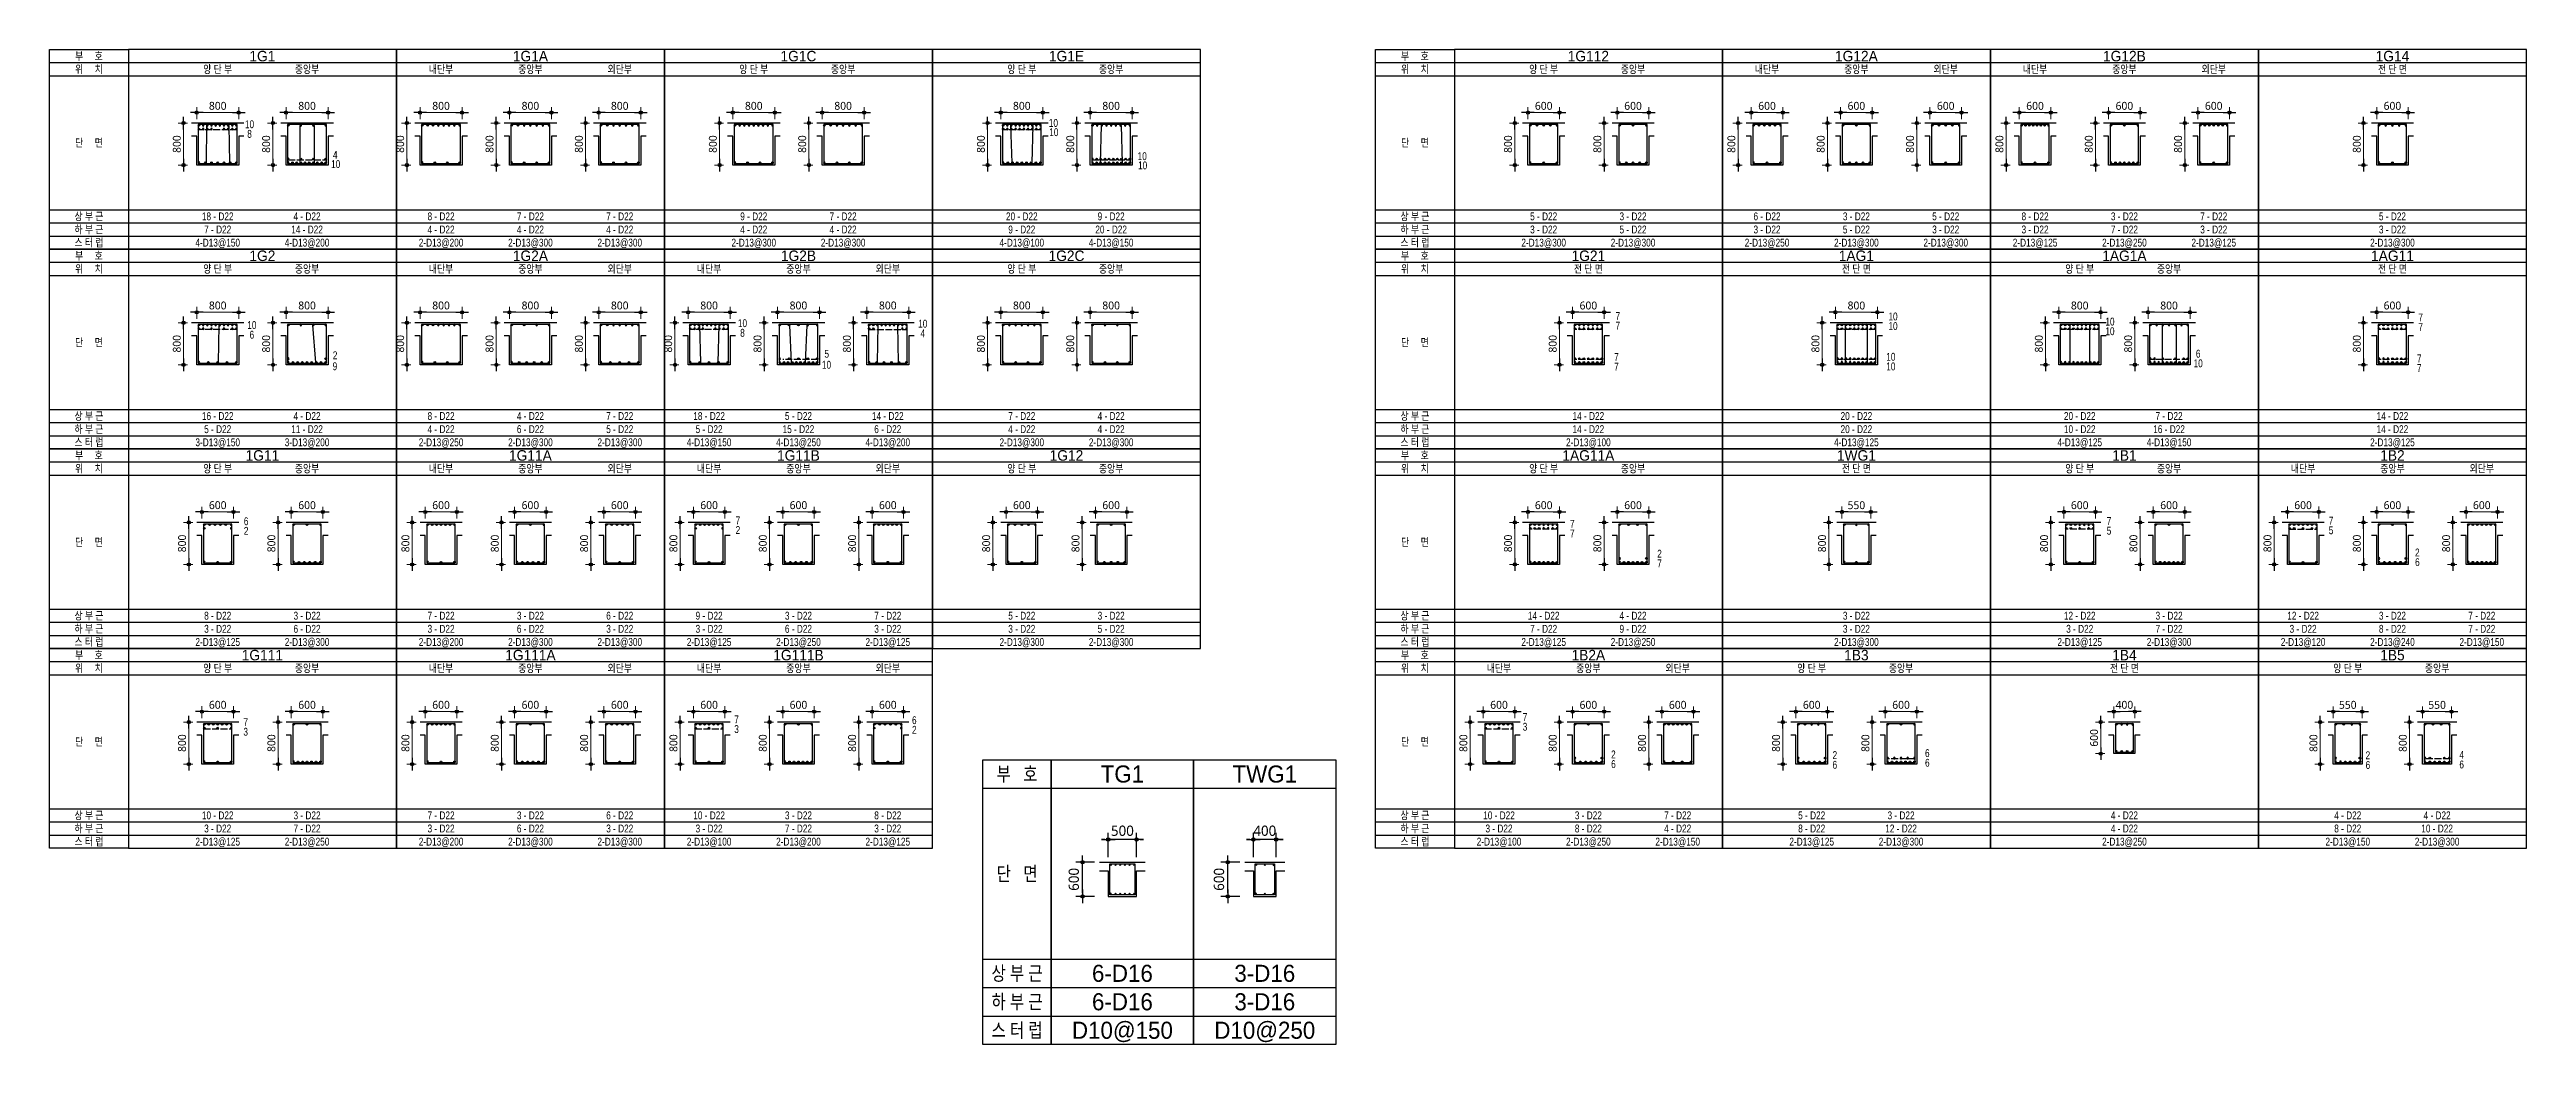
# Model space of a CAD drawing. Header units: millimetres. Extents: x 350420 to 672135, y -312840 to -44390.
# Drawn here: x 508430 to 555560, y -105885 to -86950 of the extents above; entities that cross this region are included whole.
import ezdxf
from ezdxf.enums import TextEntityAlignment as Align

# ---------------------------------------------------------------- set-up
doc = ezdxf.new("R2010")
doc.units = ezdxf.units.MM
doc.header["$LTSCALE"] = 65
doc.linetypes.add('HID', pattern=[2.5, 2, -0.5])
doc.layers.get('Defpoints').update_dxf_attribs({"color": 145})
for name, color, linetype in [('BAR', 2, 'Continuous'), ('BAR1', 3, 'Continuous'), ('BAR2', 3, 'HID'), ('BARR', 1, 'Continuous'), ('BOX', 7, 'Continuous'), ('DIM', 7, 'Continuous'), ('EL7', 7, 'Continuous'), ('LINE', 7, 'Continuous'), ('NAME-B', 6, 'Continuous'), ('보', 4, 'Continuous')]:
    doc.layers.add(name, color=color, linetype=linetype)
doc.layers.add('TEXT', color=3, linetype='Continuous', lineweight=9)
doc.styles.add('돋음', font='Dotum.ttf')
doc.styles.add('맑은고딕', font='malgun.ttf')
doc.dimstyles.new('DIM_30', dxfattribs={"dimscale": 30, "dimtxt": 3, "dimasz": 1.2, "dimexe": 2, "dimexo": 1.5, "dimgap": 1, "dimtad": 1, "dimdec": 0, "dimdsep": 46, "dimtxsty": '맑은고딕', "dimblk1": 'DIMDOT', "dimblk2": 'DIMDOT', "dimsah": 1, "dimcen": 1, "dimdle": 2, "dimclrd": 7, "dimclre": 7, "dimclrt": 3, "dimadec": 0, "dimazin": 0, "dimtfac": 1, "dimtdec": 0, "dimtix": 1, "dimtmove": 2, "dimatfit": 3, "dimldrblk": 'DIMDOT', "dimfxl": 0, "dimtolj": 1, "dimarcsym": 0})
doc.dimstyles.new('DIM_40', dxfattribs={"dimscale": 40, "dimtxt": 3, "dimasz": 1, "dimexe": 2, "dimexo": 1.5, "dimgap": 1, "dimtad": 1, "dimdec": 0, "dimzin": 0, "dimdsep": 46, "dimtxsty": '맑은고딕', "dimblk1": 'DIMDOT', "dimblk2": 'DIMDOT', "dimsah": 1, "dimcen": 0.09, "dimdle": 2, "dimclrd": 7, "dimclre": 7, "dimclrt": 6, "dimadec": 0, "dimazin": 0, "dimtfac": 1, "dimtdec": 0, "dimtix": 1, "dimtmove": 2, "dimatfit": 3, "dimldrblk": 'DIMDOT', "dimfxl": 0, "dimtolj": 1, "dimtzin": 0, "dimarcsym": 0})

# ---------------------------------------------------------------- blocks, each defined once
blk = doc.blocks.new('A$C229967B0')
at = {"layer": 'LINE'}
for p, q in [((-750, 0), (750, 0)), ((-750, -3800), (-750, 0)), ((750, 0), (750, -3800)), ((-750, -500), (750, -500)), ((-750, -3050), (750, -3050)), ((750, -3800), (-750, -3800))]:
    blk.add_line(p, q, dxfattribs=at)
at = {"layer": 'LINE', "color": 4}
for p, q in [((-750, -250), (750, -250)), ((-750, -3300), (750, -3300)), ((-750, -3550), (750, -3550))]:
    blk.add_line(p, q, dxfattribs=at)
at = {"layer": 'TEXT', "style": '돋음', "width": 0.8}
for s, p in [('부     호', (0, -125)), ('위     치', (0, -375)), ('단     면', (0, -1775)), ('상 부 근', (0, -3175)), ('하 부 근', (0, -3425)), ('스 터 럽', (0, -3675))]:
    blk.add_text(s, height=150, dxfattribs=at).set_placement(p, align=Align.MIDDLE_CENTER)
blk = doc.blocks.new('BAR')
at = {"layer": 'BARR'}
h = blk.add_hatch(color=256, dxfattribs=at)
edge = h.paths.add_edge_path()
edge.add_arc((0, 0), 15, 0, 360)
blk.add_circle((0, 0), 15, dxfattribs=at)
blk = doc.blocks.new('DIMDOT')
at = {"layer": 'DIM', "linetype": 'Continuous'}
blk.add_line((-2, 0), (2, 0), dxfattribs=at)
for radius in [0.5, 0.25]:
    blk.add_circle((0, 0), radius, dxfattribs=at)
blk = doc.blocks.new('*D68')
at = {"layer": 'Defpoints', "color": 0, "transparency": 16777216}
for p in [(-736, -49629), (-736, -49829), (64, -49829)]:
    blk.add_point(p, dxfattribs=at)
at = {"layer": 'DIM', "color": 7, "lineweight": -2, "transparency": 16777216}
for p, q in [((-736, -49754), (-736, -49529)), ((4, -49629), (-676, -49629)), ((64, -49754), (64, -49529))]:
    blk.add_line(p, q, dxfattribs=at)
at = {"layer": 'DIM', "color": 7, "lineweight": -2, "transparency": 16777216, "xscale": 60, "yscale": 60, "zscale": 60, "rotation": 180}
blk.add_blockref('DIMDOT', (-736, -49629), dxfattribs=at)
at = {"layer": 'DIM', "color": 7, "lineweight": -2, "transparency": 16777216, "xscale": 60, "yscale": 60, "zscale": 60}
blk.add_blockref('DIMDOT', (64, -49629), dxfattribs=at)
at = {"layer": 'DIM', "color": 3, "transparency": 16777216, "insert": (-336, -49502), "char_height": 150, "attachment_point": 5, "style": '맑은고딕'}
blk.add_mtext('\\A1;800', dxfattribs=at)
blk = doc.blocks.new('*D69')
at = {"layer": 'Defpoints', "color": 0, "transparency": 16777216}
for p in [(-836, -49829), (-986, -50629), (-836, -50629)]:
    blk.add_point(p, dxfattribs=at)
at = {"layer": 'DIM', "color": 7, "lineweight": -2, "transparency": 16777216}
for p, q in [((-911, -49829), (-1086, -49829)), ((-986, -49889), (-986, -50569)), ((-911, -50629), (-1086, -50629))]:
    blk.add_line(p, q, dxfattribs=at)
at = {"layer": 'DIM', "color": 7, "lineweight": -2, "transparency": 16777216, "xscale": 60, "yscale": 60, "zscale": 60}
for p, rotation in [((-986, -49829), 90), ((-986, -50629), 270)]:
    blk.add_blockref('DIMDOT', p, dxfattribs=dict(at, rotation=rotation))
at = {"layer": 'DIM', "color": 3, "transparency": 16777216, "insert": (-1114, -50229), "char_height": 150, "attachment_point": 5, "rotation": 90, "style": '맑은고딕'}
blk.add_mtext('\\A1;800', dxfattribs=at)
blk = doc.blocks.new('*D51')
at = {"layer": 'Defpoints', "color": 0, "transparency": 16777216}
for p in [(964, -49629), (964, -49829), (1764, -49829)]:
    blk.add_point(p, dxfattribs=at)
at = {"layer": 'DIM', "color": 7, "lineweight": -2, "transparency": 16777216}
for p, q in [((964, -49754), (964, -49529)), ((1704, -49629), (1024, -49629)), ((1764, -49754), (1764, -49529))]:
    blk.add_line(p, q, dxfattribs=at)
at = {"layer": 'DIM', "color": 7, "lineweight": -2, "transparency": 16777216, "xscale": 60, "yscale": 60, "zscale": 60, "rotation": 180}
blk.add_blockref('DIMDOT', (964, -49629), dxfattribs=at)
at = {"layer": 'DIM', "color": 7, "lineweight": -2, "transparency": 16777216, "xscale": 60, "yscale": 60, "zscale": 60}
blk.add_blockref('DIMDOT', (1764, -49629), dxfattribs=at)
at = {"layer": 'DIM', "color": 3, "transparency": 16777216, "insert": (1364, -49502), "char_height": 150, "attachment_point": 5, "style": '맑은고딕'}
blk.add_mtext('\\A1;800', dxfattribs=at)
blk = doc.blocks.new('*D52')
at = {"layer": 'Defpoints', "color": 0, "transparency": 16777216}
for p in [(864, -49829), (714, -50629), (864, -50629)]:
    blk.add_point(p, dxfattribs=at)
at = {"layer": 'DIM', "color": 7, "lineweight": -2, "transparency": 16777216}
for p, q in [((789, -49829), (614, -49829)), ((714, -49889), (714, -50569)), ((789, -50629), (614, -50629))]:
    blk.add_line(p, q, dxfattribs=at)
at = {"layer": 'DIM', "color": 7, "lineweight": -2, "transparency": 16777216, "xscale": 60, "yscale": 60, "zscale": 60}
for p, rotation in [((714, -49829), 90), ((714, -50629), 270)]:
    blk.add_blockref('DIMDOT', p, dxfattribs=dict(at, rotation=rotation))
at = {"layer": 'DIM', "color": 3, "transparency": 16777216, "insert": (586, -50229), "char_height": 150, "attachment_point": 5, "rotation": 90, "style": '맑은고딕'}
blk.add_mtext('\\A1;800', dxfattribs=at)
blk = doc.blocks.new('*D53')
at = {"layer": 'Defpoints', "color": 0, "transparency": 16777216}
for p in [(5152, -49629), (5152, -49829), (5952, -49829)]:
    blk.add_point(p, dxfattribs=at)
at = {"layer": 'DIM', "color": 7, "lineweight": -2, "transparency": 16777216}
for p, q in [((5152, -49754), (5152, -49529)), ((5892, -49629), (5212, -49629)), ((5952, -49754), (5952, -49529))]:
    blk.add_line(p, q, dxfattribs=at)
at = {"layer": 'DIM', "color": 7, "lineweight": -2, "transparency": 16777216, "xscale": 60, "yscale": 60, "zscale": 60, "rotation": 180}
blk.add_blockref('DIMDOT', (5152, -49629), dxfattribs=at)
at = {"layer": 'DIM', "color": 7, "lineweight": -2, "transparency": 16777216, "xscale": 60, "yscale": 60, "zscale": 60}
blk.add_blockref('DIMDOT', (5952, -49629), dxfattribs=at)
at = {"layer": 'DIM', "color": 3, "transparency": 16777216, "insert": (5552, -49502), "char_height": 150, "attachment_point": 5, "style": '맑은고딕'}
blk.add_mtext('\\A1;800', dxfattribs=at)
blk = doc.blocks.new('*D54')
at = {"layer": 'Defpoints', "color": 0, "transparency": 16777216}
for p in [(5052, -49829), (4902, -50629), (5052, -50629)]:
    blk.add_point(p, dxfattribs=at)
at = {"layer": 'DIM', "color": 7, "lineweight": -2, "transparency": 16777216}
for p, q in [((4977, -49829), (4802, -49829)), ((4902, -49889), (4902, -50569)), ((4977, -50629), (4802, -50629))]:
    blk.add_line(p, q, dxfattribs=at)
at = {"layer": 'DIM', "color": 7, "lineweight": -2, "transparency": 16777216, "xscale": 60, "yscale": 60, "zscale": 60}
for p, rotation in [((4902, -49829), 90), ((4902, -50629), 270)]:
    blk.add_blockref('DIMDOT', p, dxfattribs=dict(at, rotation=rotation))
at = {"layer": 'DIM', "color": 3, "transparency": 16777216, "insert": (4775, -50229), "char_height": 150, "attachment_point": 5, "rotation": 90, "style": '맑은고딕'}
blk.add_mtext('\\A1;800', dxfattribs=at)
blk = doc.blocks.new('*D55')
at = {"layer": 'Defpoints', "color": 0, "transparency": 16777216}
for p in [(6852, -49629), (6852, -49829), (7652, -49829)]:
    blk.add_point(p, dxfattribs=at)
at = {"layer": 'DIM', "color": 7, "lineweight": -2, "transparency": 16777216}
for p, q in [((6852, -49754), (6852, -49529)), ((7592, -49629), (6912, -49629)), ((7652, -49754), (7652, -49529))]:
    blk.add_line(p, q, dxfattribs=at)
at = {"layer": 'DIM', "color": 7, "lineweight": -2, "transparency": 16777216, "xscale": 60, "yscale": 60, "zscale": 60, "rotation": 180}
blk.add_blockref('DIMDOT', (6852, -49629), dxfattribs=at)
at = {"layer": 'DIM', "color": 7, "lineweight": -2, "transparency": 16777216, "xscale": 60, "yscale": 60, "zscale": 60}
blk.add_blockref('DIMDOT', (7652, -49629), dxfattribs=at)
at = {"layer": 'DIM', "color": 3, "transparency": 16777216, "insert": (7252, -49502), "char_height": 150, "attachment_point": 5, "style": '맑은고딕'}
blk.add_mtext('\\A1;800', dxfattribs=at)
blk = doc.blocks.new('*D56')
at = {"layer": 'Defpoints', "color": 0, "transparency": 16777216}
for p in [(6752, -49829), (6602, -50629), (6752, -50629)]:
    blk.add_point(p, dxfattribs=at)
at = {"layer": 'DIM', "color": 7, "lineweight": -2, "transparency": 16777216}
for p, q in [((6677, -49829), (6502, -49829)), ((6602, -49889), (6602, -50569)), ((6677, -50629), (6502, -50629))]:
    blk.add_line(p, q, dxfattribs=at)
at = {"layer": 'DIM', "color": 7, "lineweight": -2, "transparency": 16777216, "xscale": 60, "yscale": 60, "zscale": 60}
for p, rotation in [((6602, -49829), 90), ((6602, -50629), 270)]:
    blk.add_blockref('DIMDOT', p, dxfattribs=dict(at, rotation=rotation))
at = {"layer": 'DIM', "color": 3, "transparency": 16777216, "insert": (6475, -50229), "char_height": 150, "attachment_point": 5, "rotation": 90, "style": '맑은고딕'}
blk.add_mtext('\\A1;800', dxfattribs=at)
blk = doc.blocks.new('*D57')
at = {"layer": 'Defpoints', "color": 0, "transparency": 16777216}
for p in [(8552, -49629), (8552, -49829), (9352, -49829)]:
    blk.add_point(p, dxfattribs=at)
at = {"layer": 'DIM', "color": 7, "lineweight": -2, "transparency": 16777216}
for p, q in [((8552, -49754), (8552, -49529)), ((9292, -49629), (8612, -49629)), ((9352, -49754), (9352, -49529))]:
    blk.add_line(p, q, dxfattribs=at)
at = {"layer": 'DIM', "color": 7, "lineweight": -2, "transparency": 16777216, "xscale": 60, "yscale": 60, "zscale": 60, "rotation": 180}
blk.add_blockref('DIMDOT', (8552, -49629), dxfattribs=at)
at = {"layer": 'DIM', "color": 7, "lineweight": -2, "transparency": 16777216, "xscale": 60, "yscale": 60, "zscale": 60}
blk.add_blockref('DIMDOT', (9352, -49629), dxfattribs=at)
at = {"layer": 'DIM', "color": 3, "transparency": 16777216, "insert": (8952, -49502), "char_height": 150, "attachment_point": 5, "style": '맑은고딕'}
blk.add_mtext('\\A1;800', dxfattribs=at)
blk = doc.blocks.new('*D58')
at = {"layer": 'Defpoints', "color": 0, "transparency": 16777216}
for p in [(8452, -49829), (8302, -50629), (8452, -50629)]:
    blk.add_point(p, dxfattribs=at)
at = {"layer": 'DIM', "color": 7, "lineweight": -2, "transparency": 16777216}
for p, q in [((8377, -49829), (8202, -49829)), ((8302, -49889), (8302, -50569)), ((8377, -50629), (8202, -50629))]:
    blk.add_line(p, q, dxfattribs=at)
at = {"layer": 'DIM', "color": 7, "lineweight": -2, "transparency": 16777216, "xscale": 60, "yscale": 60, "zscale": 60}
for p, rotation in [((8302, -49829), 90), ((8302, -50629), 270)]:
    blk.add_blockref('DIMDOT', p, dxfattribs=dict(at, rotation=rotation))
at = {"layer": 'DIM', "color": 3, "transparency": 16777216, "insert": (8175, -50229), "char_height": 150, "attachment_point": 5, "rotation": 90, "style": '맑은고딕'}
blk.add_mtext('\\A1;800', dxfattribs=at)
blk = doc.blocks.new('*D70')
at = {"layer": 'Defpoints', "color": 0, "transparency": 16777216}
for p in [(12830, -49629), (12830, -49829), (13630, -49829)]:
    blk.add_point(p, dxfattribs=at)
at = {"layer": 'DIM', "color": 7, "lineweight": -2, "transparency": 16777216}
for p, q in [((12830, -49754), (12830, -49529)), ((13570, -49629), (12890, -49629)), ((13630, -49754), (13630, -49529))]:
    blk.add_line(p, q, dxfattribs=at)
at = {"layer": 'DIM', "color": 7, "lineweight": -2, "transparency": 16777216, "xscale": 60, "yscale": 60, "zscale": 60, "rotation": 180}
blk.add_blockref('DIMDOT', (12830, -49629), dxfattribs=at)
at = {"layer": 'DIM', "color": 7, "lineweight": -2, "transparency": 16777216, "xscale": 60, "yscale": 60, "zscale": 60}
blk.add_blockref('DIMDOT', (13630, -49629), dxfattribs=at)
at = {"layer": 'DIM', "color": 3, "transparency": 16777216, "insert": (13230, -49502), "char_height": 150, "attachment_point": 5, "style": '맑은고딕'}
blk.add_mtext('\\A1;800', dxfattribs=at)
blk = doc.blocks.new('*D71')
at = {"layer": 'Defpoints', "color": 0, "transparency": 16777216}
for p in [(12730, -49829), (12580, -50629), (12730, -50629)]:
    blk.add_point(p, dxfattribs=at)
at = {"layer": 'DIM', "color": 7, "lineweight": -2, "transparency": 16777216}
for p, q in [((12655, -49829), (12480, -49829)), ((12580, -49889), (12580, -50569)), ((12655, -50629), (12480, -50629))]:
    blk.add_line(p, q, dxfattribs=at)
at = {"layer": 'DIM', "color": 7, "lineweight": -2, "transparency": 16777216, "xscale": 60, "yscale": 60, "zscale": 60}
for p, rotation in [((12580, -49829), 90), ((12580, -50629), 270)]:
    blk.add_blockref('DIMDOT', p, dxfattribs=dict(at, rotation=rotation))
at = {"layer": 'DIM', "color": 3, "transparency": 16777216, "insert": (12452, -50229), "char_height": 150, "attachment_point": 5, "rotation": 90, "style": '맑은고딕'}
blk.add_mtext('\\A1;800', dxfattribs=at)
blk = doc.blocks.new('*D72')
at = {"layer": 'Defpoints', "color": 0, "transparency": 16777216}
for p in [(14530, -49629), (14530, -49829), (15330, -49829)]:
    blk.add_point(p, dxfattribs=at)
at = {"layer": 'DIM', "color": 7, "lineweight": -2, "transparency": 16777216}
for p, q in [((14530, -49754), (14530, -49529)), ((15270, -49629), (14590, -49629)), ((15330, -49754), (15330, -49529))]:
    blk.add_line(p, q, dxfattribs=at)
at = {"layer": 'DIM', "color": 7, "lineweight": -2, "transparency": 16777216, "xscale": 60, "yscale": 60, "zscale": 60, "rotation": 180}
blk.add_blockref('DIMDOT', (14530, -49629), dxfattribs=at)
at = {"layer": 'DIM', "color": 7, "lineweight": -2, "transparency": 16777216, "xscale": 60, "yscale": 60, "zscale": 60}
blk.add_blockref('DIMDOT', (15330, -49629), dxfattribs=at)
at = {"layer": 'DIM', "color": 3, "transparency": 16777216, "insert": (14930, -49502), "char_height": 150, "attachment_point": 5, "style": '맑은고딕'}
blk.add_mtext('\\A1;800', dxfattribs=at)
blk = doc.blocks.new('*D73')
at = {"layer": 'Defpoints', "color": 0, "transparency": 16777216}
for p in [(14430, -49829), (14280, -50629), (14430, -50629)]:
    blk.add_point(p, dxfattribs=at)
at = {"layer": 'DIM', "color": 7, "lineweight": -2, "transparency": 16777216}
for p, q in [((14355, -49829), (14180, -49829)), ((14280, -49889), (14280, -50569)), ((14355, -50629), (14180, -50629))]:
    blk.add_line(p, q, dxfattribs=at)
at = {"layer": 'DIM', "color": 7, "lineweight": -2, "transparency": 16777216, "xscale": 60, "yscale": 60, "zscale": 60}
for p, rotation in [((14280, -49829), 90), ((14280, -50629), 270)]:
    blk.add_blockref('DIMDOT', p, dxfattribs=dict(at, rotation=rotation))
at = {"layer": 'DIM', "color": 3, "transparency": 16777216, "insert": (14152, -50229), "char_height": 150, "attachment_point": 5, "rotation": 90, "style": '맑은고딕'}
blk.add_mtext('\\A1;800', dxfattribs=at)
blk = doc.blocks.new('*D46')
at = {"layer": 'Defpoints', "color": 0, "transparency": 16777216}
for p in [(20118, -49629), (20118, -49829), (20918, -49829)]:
    blk.add_point(p, dxfattribs=at)
at = {"layer": 'DIM', "color": 7, "lineweight": -2, "transparency": 16777216}
for p, q in [((20118, -49754), (20118, -49529)), ((20858, -49629), (20178, -49629)), ((20918, -49754), (20918, -49529))]:
    blk.add_line(p, q, dxfattribs=at)
at = {"layer": 'DIM', "color": 7, "lineweight": -2, "transparency": 16777216, "xscale": 60, "yscale": 60, "zscale": 60, "rotation": 180}
blk.add_blockref('DIMDOT', (20118, -49629), dxfattribs=at)
at = {"layer": 'DIM', "color": 7, "lineweight": -2, "transparency": 16777216, "xscale": 60, "yscale": 60, "zscale": 60}
blk.add_blockref('DIMDOT', (20918, -49629), dxfattribs=at)
at = {"layer": 'DIM', "color": 3, "transparency": 16777216, "insert": (20518, -49502), "char_height": 150, "attachment_point": 5, "style": '맑은고딕'}
blk.add_mtext('\\A1;800', dxfattribs=at)
blk = doc.blocks.new('*D47')
at = {"layer": 'Defpoints', "color": 0, "transparency": 16777216}
for p in [(20018, -49829), (19868, -50629), (20018, -50629)]:
    blk.add_point(p, dxfattribs=at)
at = {"layer": 'DIM', "color": 7, "lineweight": -2, "transparency": 16777216}
for p, q in [((19943, -49829), (19768, -49829)), ((19868, -49889), (19868, -50569)), ((19943, -50629), (19768, -50629))]:
    blk.add_line(p, q, dxfattribs=at)
at = {"layer": 'DIM', "color": 7, "lineweight": -2, "transparency": 16777216, "xscale": 60, "yscale": 60, "zscale": 60}
for p, rotation in [((19868, -49829), 90), ((19868, -50629), 270)]:
    blk.add_blockref('DIMDOT', p, dxfattribs=dict(at, rotation=rotation))
at = {"layer": 'DIM', "color": 3, "transparency": 16777216, "insert": (19741, -50229), "char_height": 150, "attachment_point": 5, "rotation": 90, "style": '맑은고딕'}
blk.add_mtext('\\A1;800', dxfattribs=at)
blk = doc.blocks.new('*D48')
at = {"layer": 'Defpoints', "color": 0, "transparency": 16777216}
for p in [(21818, -49629), (21818, -49829), (22618, -49829)]:
    blk.add_point(p, dxfattribs=at)
at = {"layer": 'DIM', "color": 7, "lineweight": -2, "transparency": 16777216}
for p, q in [((21818, -49754), (21818, -49529)), ((22558, -49629), (21878, -49629)), ((22618, -49754), (22618, -49529))]:
    blk.add_line(p, q, dxfattribs=at)
at = {"layer": 'DIM', "color": 7, "lineweight": -2, "transparency": 16777216, "xscale": 60, "yscale": 60, "zscale": 60, "rotation": 180}
blk.add_blockref('DIMDOT', (21818, -49629), dxfattribs=at)
at = {"layer": 'DIM', "color": 7, "lineweight": -2, "transparency": 16777216, "xscale": 60, "yscale": 60, "zscale": 60}
blk.add_blockref('DIMDOT', (22618, -49629), dxfattribs=at)
at = {"layer": 'DIM', "color": 3, "transparency": 16777216, "insert": (22218, -49502), "char_height": 150, "attachment_point": 5, "style": '맑은고딕'}
blk.add_mtext('\\A1;800', dxfattribs=at)
blk = doc.blocks.new('*D49')
at = {"layer": 'Defpoints', "color": 0, "transparency": 16777216}
for p in [(21718, -49829), (21568, -50629), (21718, -50629)]:
    blk.add_point(p, dxfattribs=at)
at = {"layer": 'DIM', "color": 7, "lineweight": -2, "transparency": 16777216}
for p, q in [((21643, -49829), (21468, -49829)), ((21568, -49889), (21568, -50569)), ((21643, -50629), (21468, -50629))]:
    blk.add_line(p, q, dxfattribs=at)
at = {"layer": 'DIM', "color": 7, "lineweight": -2, "transparency": 16777216, "xscale": 60, "yscale": 60, "zscale": 60}
for p, rotation in [((21568, -49829), 90), ((21568, -50629), 270)]:
    blk.add_blockref('DIMDOT', p, dxfattribs=dict(at, rotation=rotation))
at = {"layer": 'DIM', "color": 3, "transparency": 16777216, "insert": (21441, -50229), "char_height": 150, "attachment_point": 5, "rotation": 90, "style": '맑은고딕'}
blk.add_mtext('\\A1;800', dxfattribs=at)
blk = doc.blocks.new('*D50')
at = {"layer": 'Defpoints', "color": 0, "transparency": 16777216}
for p in [(-736, -55566), (-736, -55766), (64, -55766)]:
    blk.add_point(p, dxfattribs=at)
at = {"layer": 'DIM', "color": 7, "lineweight": -2, "transparency": 16777216}
for p, q in [((-736, -55691), (-736, -55466)), ((4, -55566), (-676, -55566)), ((64, -55691), (64, -55466))]:
    blk.add_line(p, q, dxfattribs=at)
at = {"layer": 'DIM', "color": 7, "lineweight": -2, "transparency": 16777216, "xscale": 60, "yscale": 60, "zscale": 60, "rotation": 180}
blk.add_blockref('DIMDOT', (-736, -55566), dxfattribs=at)
at = {"layer": 'DIM', "color": 7, "lineweight": -2, "transparency": 16777216, "xscale": 60, "yscale": 60, "zscale": 60}
blk.add_blockref('DIMDOT', (64, -55566), dxfattribs=at)
at = {"layer": 'DIM', "color": 3, "transparency": 16777216, "insert": (-336, -55438), "char_height": 150, "attachment_point": 5, "style": '맑은고딕'}
blk.add_mtext('\\A1;800', dxfattribs=at)
blk = doc.blocks.new('*D59')
at = {"layer": 'Defpoints', "color": 0, "transparency": 16777216}
for p in [(-836, -55766), (-986, -56566), (-836, -56566)]:
    blk.add_point(p, dxfattribs=at)
at = {"layer": 'DIM', "color": 7, "lineweight": -2, "transparency": 16777216}
for p, q in [((-911, -55766), (-1086, -55766)), ((-986, -55826), (-986, -56506)), ((-911, -56566), (-1086, -56566))]:
    blk.add_line(p, q, dxfattribs=at)
at = {"layer": 'DIM', "color": 7, "lineweight": -2, "transparency": 16777216, "xscale": 60, "yscale": 60, "zscale": 60}
for p, rotation in [((-986, -55766), 90), ((-986, -56566), 270)]:
    blk.add_blockref('DIMDOT', p, dxfattribs=dict(at, rotation=rotation))
at = {"layer": 'DIM', "color": 3, "transparency": 16777216, "insert": (-1114, -56166), "char_height": 150, "attachment_point": 5, "rotation": 90, "style": '맑은고딕'}
blk.add_mtext('\\A1;800', dxfattribs=at)
blk = doc.blocks.new('*D60')
at = {"layer": 'Defpoints', "color": 0, "transparency": 16777216}
for p in [(964, -55566), (964, -55766), (1764, -55766)]:
    blk.add_point(p, dxfattribs=at)
at = {"layer": 'DIM', "color": 7, "lineweight": -2, "transparency": 16777216}
for p, q in [((964, -55691), (964, -55466)), ((1704, -55566), (1024, -55566)), ((1764, -55691), (1764, -55466))]:
    blk.add_line(p, q, dxfattribs=at)
at = {"layer": 'DIM', "color": 7, "lineweight": -2, "transparency": 16777216, "xscale": 60, "yscale": 60, "zscale": 60, "rotation": 180}
blk.add_blockref('DIMDOT', (964, -55566), dxfattribs=at)
at = {"layer": 'DIM', "color": 7, "lineweight": -2, "transparency": 16777216, "xscale": 60, "yscale": 60, "zscale": 60}
blk.add_blockref('DIMDOT', (1764, -55566), dxfattribs=at)
at = {"layer": 'DIM', "color": 3, "transparency": 16777216, "insert": (1364, -55438), "char_height": 150, "attachment_point": 5, "style": '맑은고딕'}
blk.add_mtext('\\A1;800', dxfattribs=at)
blk = doc.blocks.new('*D61')
at = {"layer": 'Defpoints', "color": 0, "transparency": 16777216}
for p in [(864, -55766), (714, -56566), (864, -56566)]:
    blk.add_point(p, dxfattribs=at)
at = {"layer": 'DIM', "color": 7, "lineweight": -2, "transparency": 16777216}
for p, q in [((789, -55766), (614, -55766)), ((714, -55826), (714, -56506)), ((789, -56566), (614, -56566))]:
    blk.add_line(p, q, dxfattribs=at)
at = {"layer": 'DIM', "color": 7, "lineweight": -2, "transparency": 16777216, "xscale": 60, "yscale": 60, "zscale": 60}
for p, rotation in [((714, -55766), 90), ((714, -56566), 270)]:
    blk.add_blockref('DIMDOT', p, dxfattribs=dict(at, rotation=rotation))
at = {"layer": 'DIM', "color": 3, "transparency": 16777216, "insert": (586, -56166), "char_height": 150, "attachment_point": 5, "rotation": 90, "style": '맑은고딕'}
blk.add_mtext('\\A1;800', dxfattribs=at)
blk = doc.blocks.new('*D62')
at = {"layer": 'Defpoints', "color": 0, "transparency": 16777216}
for p in [(5152, -55566), (5152, -55766), (5952, -55766)]:
    blk.add_point(p, dxfattribs=at)
at = {"layer": 'DIM', "color": 7, "lineweight": -2, "transparency": 16777216}
for p, q in [((5152, -55691), (5152, -55466)), ((5892, -55566), (5212, -55566)), ((5952, -55691), (5952, -55466))]:
    blk.add_line(p, q, dxfattribs=at)
at = {"layer": 'DIM', "color": 7, "lineweight": -2, "transparency": 16777216, "xscale": 60, "yscale": 60, "zscale": 60, "rotation": 180}
blk.add_blockref('DIMDOT', (5152, -55566), dxfattribs=at)
at = {"layer": 'DIM', "color": 7, "lineweight": -2, "transparency": 16777216, "xscale": 60, "yscale": 60, "zscale": 60}
blk.add_blockref('DIMDOT', (5952, -55566), dxfattribs=at)
at = {"layer": 'DIM', "color": 3, "transparency": 16777216, "insert": (5552, -55438), "char_height": 150, "attachment_point": 5, "style": '맑은고딕'}
blk.add_mtext('\\A1;800', dxfattribs=at)
blk = doc.blocks.new('*D63')
at = {"layer": 'Defpoints', "color": 0, "transparency": 16777216}
for p in [(5052, -55766), (4902, -56566), (5052, -56566)]:
    blk.add_point(p, dxfattribs=at)
at = {"layer": 'DIM', "color": 7, "lineweight": -2, "transparency": 16777216}
for p, q in [((4977, -55766), (4802, -55766)), ((4902, -55826), (4902, -56506)), ((4977, -56566), (4802, -56566))]:
    blk.add_line(p, q, dxfattribs=at)
at = {"layer": 'DIM', "color": 7, "lineweight": -2, "transparency": 16777216, "xscale": 60, "yscale": 60, "zscale": 60}
for p, rotation in [((4902, -55766), 90), ((4902, -56566), 270)]:
    blk.add_blockref('DIMDOT', p, dxfattribs=dict(at, rotation=rotation))
at = {"layer": 'DIM', "color": 3, "transparency": 16777216, "insert": (4775, -56166), "char_height": 150, "attachment_point": 5, "rotation": 90, "style": '맑은고딕'}
blk.add_mtext('\\A1;800', dxfattribs=at)
blk = doc.blocks.new('*D64')
at = {"layer": 'Defpoints', "color": 0, "transparency": 16777216}
for p in [(6852, -55566), (6852, -55766), (7652, -55766)]:
    blk.add_point(p, dxfattribs=at)
at = {"layer": 'DIM', "color": 7, "lineweight": -2, "transparency": 16777216}
for p, q in [((6852, -55691), (6852, -55466)), ((7592, -55566), (6912, -55566)), ((7652, -55691), (7652, -55466))]:
    blk.add_line(p, q, dxfattribs=at)
at = {"layer": 'DIM', "color": 7, "lineweight": -2, "transparency": 16777216, "xscale": 60, "yscale": 60, "zscale": 60, "rotation": 180}
blk.add_blockref('DIMDOT', (6852, -55566), dxfattribs=at)
at = {"layer": 'DIM', "color": 7, "lineweight": -2, "transparency": 16777216, "xscale": 60, "yscale": 60, "zscale": 60}
blk.add_blockref('DIMDOT', (7652, -55566), dxfattribs=at)
at = {"layer": 'DIM', "color": 3, "transparency": 16777216, "insert": (7252, -55438), "char_height": 150, "attachment_point": 5, "style": '맑은고딕'}
blk.add_mtext('\\A1;800', dxfattribs=at)
blk = doc.blocks.new('*D65')
at = {"layer": 'Defpoints', "color": 0, "transparency": 16777216}
for p in [(6752, -55766), (6602, -56566), (6752, -56566)]:
    blk.add_point(p, dxfattribs=at)
at = {"layer": 'DIM', "color": 7, "lineweight": -2, "transparency": 16777216}
for p, q in [((6677, -55766), (6502, -55766)), ((6602, -55826), (6602, -56506)), ((6677, -56566), (6502, -56566))]:
    blk.add_line(p, q, dxfattribs=at)
at = {"layer": 'DIM', "color": 7, "lineweight": -2, "transparency": 16777216, "xscale": 60, "yscale": 60, "zscale": 60}
for p, rotation in [((6602, -55766), 90), ((6602, -56566), 270)]:
    blk.add_blockref('DIMDOT', p, dxfattribs=dict(at, rotation=rotation))
at = {"layer": 'DIM', "color": 3, "transparency": 16777216, "insert": (6475, -56166), "char_height": 150, "attachment_point": 5, "rotation": 90, "style": '맑은고딕'}
blk.add_mtext('\\A1;800', dxfattribs=at)
blk = doc.blocks.new('*D66')
at = {"layer": 'Defpoints', "color": 0, "transparency": 16777216}
for p in [(8552, -55566), (8552, -55766), (9352, -55766)]:
    blk.add_point(p, dxfattribs=at)
at = {"layer": 'DIM', "color": 7, "lineweight": -2, "transparency": 16777216}
for p, q in [((8552, -55691), (8552, -55466)), ((9292, -55566), (8612, -55566)), ((9352, -55691), (9352, -55466))]:
    blk.add_line(p, q, dxfattribs=at)
at = {"layer": 'DIM', "color": 7, "lineweight": -2, "transparency": 16777216, "xscale": 60, "yscale": 60, "zscale": 60, "rotation": 180}
blk.add_blockref('DIMDOT', (8552, -55566), dxfattribs=at)
at = {"layer": 'DIM', "color": 7, "lineweight": -2, "transparency": 16777216, "xscale": 60, "yscale": 60, "zscale": 60}
blk.add_blockref('DIMDOT', (9352, -55566), dxfattribs=at)
at = {"layer": 'DIM', "color": 3, "transparency": 16777216, "insert": (8952, -55438), "char_height": 150, "attachment_point": 5, "style": '맑은고딕'}
blk.add_mtext('\\A1;800', dxfattribs=at)
blk = doc.blocks.new('*D67')
at = {"layer": 'Defpoints', "color": 0, "transparency": 16777216}
for p in [(8452, -55766), (8302, -56566), (8452, -56566)]:
    blk.add_point(p, dxfattribs=at)
at = {"layer": 'DIM', "color": 7, "lineweight": -2, "transparency": 16777216}
for p, q in [((8377, -55766), (8202, -55766)), ((8302, -55826), (8302, -56506)), ((8377, -56566), (8202, -56566))]:
    blk.add_line(p, q, dxfattribs=at)
at = {"layer": 'DIM', "color": 7, "lineweight": -2, "transparency": 16777216, "xscale": 60, "yscale": 60, "zscale": 60}
for p, rotation in [((8302, -55766), 90), ((8302, -56566), 270)]:
    blk.add_blockref('DIMDOT', p, dxfattribs=dict(at, rotation=rotation))
at = {"layer": 'DIM', "color": 3, "transparency": 16777216, "insert": (8175, -56166), "char_height": 150, "attachment_point": 5, "rotation": 90, "style": '맑은고딕'}
blk.add_mtext('\\A1;800', dxfattribs=at)
blk = doc.blocks.new('*D106')
at = {"layer": 'Defpoints', "color": 0, "transparency": 16777216}
for p in [(11980, -55566), (11980, -55766), (12780, -55766)]:
    blk.add_point(p, dxfattribs=at)
at = {"layer": 'DIM', "color": 7, "lineweight": -2, "transparency": 16777216}
for p, q in [((11980, -55691), (11980, -55466)), ((12720, -55566), (12040, -55566)), ((12780, -55691), (12780, -55466))]:
    blk.add_line(p, q, dxfattribs=at)
at = {"layer": 'DIM', "color": 7, "lineweight": -2, "transparency": 16777216, "xscale": 60, "yscale": 60, "zscale": 60, "rotation": 180}
blk.add_blockref('DIMDOT', (11980, -55566), dxfattribs=at)
at = {"layer": 'DIM', "color": 7, "lineweight": -2, "transparency": 16777216, "xscale": 60, "yscale": 60, "zscale": 60}
blk.add_blockref('DIMDOT', (12780, -55566), dxfattribs=at)
at = {"layer": 'DIM', "color": 3, "transparency": 16777216, "insert": (12380, -55438), "char_height": 150, "attachment_point": 5, "style": '맑은고딕'}
blk.add_mtext('\\A1;800', dxfattribs=at)
blk = doc.blocks.new('*D107')
at = {"layer": 'Defpoints', "color": 0, "transparency": 16777216}
for p in [(11880, -55766), (11730, -56566), (11880, -56566)]:
    blk.add_point(p, dxfattribs=at)
at = {"layer": 'DIM', "color": 7, "lineweight": -2, "transparency": 16777216}
for p, q in [((11805, -55766), (11630, -55766)), ((11730, -55826), (11730, -56506)), ((11805, -56566), (11630, -56566))]:
    blk.add_line(p, q, dxfattribs=at)
at = {"layer": 'DIM', "color": 7, "lineweight": -2, "transparency": 16777216, "xscale": 60, "yscale": 60, "zscale": 60}
for p, rotation in [((11730, -55766), 90), ((11730, -56566), 270)]:
    blk.add_blockref('DIMDOT', p, dxfattribs=dict(at, rotation=rotation))
at = {"layer": 'DIM', "color": 3, "transparency": 16777216, "insert": (11602, -56166), "char_height": 150, "attachment_point": 5, "rotation": 90, "style": '맑은고딕'}
blk.add_mtext('\\A1;800', dxfattribs=at)
blk = doc.blocks.new('*D108')
at = {"layer": 'Defpoints', "color": 0, "transparency": 16777216}
for p in [(13680, -55566), (13680, -55766), (14480, -55766)]:
    blk.add_point(p, dxfattribs=at)
at = {"layer": 'DIM', "color": 7, "lineweight": -2, "transparency": 16777216}
for p, q in [((13680, -55691), (13680, -55466)), ((14420, -55566), (13740, -55566)), ((14480, -55691), (14480, -55466))]:
    blk.add_line(p, q, dxfattribs=at)
at = {"layer": 'DIM', "color": 7, "lineweight": -2, "transparency": 16777216, "xscale": 60, "yscale": 60, "zscale": 60, "rotation": 180}
blk.add_blockref('DIMDOT', (13680, -55566), dxfattribs=at)
at = {"layer": 'DIM', "color": 7, "lineweight": -2, "transparency": 16777216, "xscale": 60, "yscale": 60, "zscale": 60}
blk.add_blockref('DIMDOT', (14480, -55566), dxfattribs=at)
at = {"layer": 'DIM', "color": 3, "transparency": 16777216, "insert": (14080, -55438), "char_height": 150, "attachment_point": 5, "style": '맑은고딕'}
blk.add_mtext('\\A1;800', dxfattribs=at)
blk = doc.blocks.new('*D109')
at = {"layer": 'Defpoints', "color": 0, "transparency": 16777216}
for p in [(13580, -55766), (13430, -56566), (13580, -56566)]:
    blk.add_point(p, dxfattribs=at)
at = {"layer": 'DIM', "color": 7, "lineweight": -2, "transparency": 16777216}
for p, q in [((13505, -55766), (13330, -55766)), ((13430, -55826), (13430, -56506)), ((13505, -56566), (13330, -56566))]:
    blk.add_line(p, q, dxfattribs=at)
at = {"layer": 'DIM', "color": 7, "lineweight": -2, "transparency": 16777216, "xscale": 60, "yscale": 60, "zscale": 60}
for p, rotation in [((13430, -55766), 90), ((13430, -56566), 270)]:
    blk.add_blockref('DIMDOT', p, dxfattribs=dict(at, rotation=rotation))
at = {"layer": 'DIM', "color": 3, "transparency": 16777216, "insert": (13302, -56166), "char_height": 150, "attachment_point": 5, "rotation": 90, "style": '맑은고딕'}
blk.add_mtext('\\A1;800', dxfattribs=at)
blk = doc.blocks.new('*D110')
at = {"layer": 'Defpoints', "color": 0, "transparency": 16777216}
for p in [(15380, -55566), (15380, -55766), (16180, -55766)]:
    blk.add_point(p, dxfattribs=at)
at = {"layer": 'DIM', "color": 7, "lineweight": -2, "transparency": 16777216}
for p, q in [((15380, -55691), (15380, -55466)), ((16120, -55566), (15440, -55566)), ((16180, -55691), (16180, -55466))]:
    blk.add_line(p, q, dxfattribs=at)
at = {"layer": 'DIM', "color": 7, "lineweight": -2, "transparency": 16777216, "xscale": 60, "yscale": 60, "zscale": 60, "rotation": 180}
blk.add_blockref('DIMDOT', (15380, -55566), dxfattribs=at)
at = {"layer": 'DIM', "color": 7, "lineweight": -2, "transparency": 16777216, "xscale": 60, "yscale": 60, "zscale": 60}
blk.add_blockref('DIMDOT', (16180, -55566), dxfattribs=at)
at = {"layer": 'DIM', "color": 3, "transparency": 16777216, "insert": (15780, -55438), "char_height": 150, "attachment_point": 5, "style": '맑은고딕'}
blk.add_mtext('\\A1;800', dxfattribs=at)
blk = doc.blocks.new('*D111')
at = {"layer": 'Defpoints', "color": 0, "transparency": 16777216}
for p in [(15280, -55766), (15130, -56566), (15280, -56566)]:
    blk.add_point(p, dxfattribs=at)
at = {"layer": 'DIM', "color": 7, "lineweight": -2, "transparency": 16777216}
for p, q in [((15205, -55766), (15030, -55766)), ((15130, -55826), (15130, -56506)), ((15205, -56566), (15030, -56566))]:
    blk.add_line(p, q, dxfattribs=at)
at = {"layer": 'DIM', "color": 7, "lineweight": -2, "transparency": 16777216, "xscale": 60, "yscale": 60, "zscale": 60}
for p, rotation in [((15130, -55766), 90), ((15130, -56566), 270)]:
    blk.add_blockref('DIMDOT', p, dxfattribs=dict(at, rotation=rotation))
at = {"layer": 'DIM', "color": 3, "transparency": 16777216, "insert": (15002, -56166), "char_height": 150, "attachment_point": 5, "rotation": 90, "style": '맑은고딕'}
blk.add_mtext('\\A1;800', dxfattribs=at)
blk = doc.blocks.new('*D74')
at = {"layer": 'Defpoints', "color": 0, "transparency": 16777216}
for p in [(20118, -55566), (20118, -55766), (20918, -55766)]:
    blk.add_point(p, dxfattribs=at)
at = {"layer": 'DIM', "color": 7, "lineweight": -2, "transparency": 16777216}
for p, q in [((20118, -55691), (20118, -55466)), ((20858, -55566), (20178, -55566)), ((20918, -55691), (20918, -55466))]:
    blk.add_line(p, q, dxfattribs=at)
at = {"layer": 'DIM', "color": 7, "lineweight": -2, "transparency": 16777216, "xscale": 60, "yscale": 60, "zscale": 60, "rotation": 180}
blk.add_blockref('DIMDOT', (20118, -55566), dxfattribs=at)
at = {"layer": 'DIM', "color": 7, "lineweight": -2, "transparency": 16777216, "xscale": 60, "yscale": 60, "zscale": 60}
blk.add_blockref('DIMDOT', (20918, -55566), dxfattribs=at)
at = {"layer": 'DIM', "color": 3, "transparency": 16777216, "insert": (20518, -55438), "char_height": 150, "attachment_point": 5, "style": '맑은고딕'}
blk.add_mtext('\\A1;800', dxfattribs=at)
blk = doc.blocks.new('*D75')
at = {"layer": 'Defpoints', "color": 0, "transparency": 16777216}
for p in [(20018, -55766), (19868, -56566), (20018, -56566)]:
    blk.add_point(p, dxfattribs=at)
at = {"layer": 'DIM', "color": 7, "lineweight": -2, "transparency": 16777216}
for p, q in [((19943, -55766), (19768, -55766)), ((19868, -55826), (19868, -56506)), ((19943, -56566), (19768, -56566))]:
    blk.add_line(p, q, dxfattribs=at)
at = {"layer": 'DIM', "color": 7, "lineweight": -2, "transparency": 16777216, "xscale": 60, "yscale": 60, "zscale": 60}
for p, rotation in [((19868, -55766), 90), ((19868, -56566), 270)]:
    blk.add_blockref('DIMDOT', p, dxfattribs=dict(at, rotation=rotation))
at = {"layer": 'DIM', "color": 3, "transparency": 16777216, "insert": (19741, -56166), "char_height": 150, "attachment_point": 5, "rotation": 90, "style": '맑은고딕'}
blk.add_mtext('\\A1;800', dxfattribs=at)
blk = doc.blocks.new('*D76')
at = {"layer": 'Defpoints', "color": 0, "transparency": 16777216}
for p in [(21818, -55566), (21818, -55766), (22618, -55766)]:
    blk.add_point(p, dxfattribs=at)
at = {"layer": 'DIM', "color": 7, "lineweight": -2, "transparency": 16777216}
for p, q in [((21818, -55691), (21818, -55466)), ((22558, -55566), (21878, -55566)), ((22618, -55691), (22618, -55466))]:
    blk.add_line(p, q, dxfattribs=at)
at = {"layer": 'DIM', "color": 7, "lineweight": -2, "transparency": 16777216, "xscale": 60, "yscale": 60, "zscale": 60, "rotation": 180}
blk.add_blockref('DIMDOT', (21818, -55566), dxfattribs=at)
at = {"layer": 'DIM', "color": 7, "lineweight": -2, "transparency": 16777216, "xscale": 60, "yscale": 60, "zscale": 60}
blk.add_blockref('DIMDOT', (22618, -55566), dxfattribs=at)
at = {"layer": 'DIM', "color": 3, "transparency": 16777216, "insert": (22218, -55438), "char_height": 150, "attachment_point": 5, "style": '맑은고딕'}
blk.add_mtext('\\A1;800', dxfattribs=at)
blk = doc.blocks.new('*D77')
at = {"layer": 'Defpoints', "color": 0, "transparency": 16777216}
for p in [(21718, -55766), (21568, -56566), (21718, -56566)]:
    blk.add_point(p, dxfattribs=at)
at = {"layer": 'DIM', "color": 7, "lineweight": -2, "transparency": 16777216}
for p, q in [((21643, -55766), (21468, -55766)), ((21568, -55826), (21568, -56506)), ((21643, -56566), (21468, -56566))]:
    blk.add_line(p, q, dxfattribs=at)
at = {"layer": 'DIM', "color": 7, "lineweight": -2, "transparency": 16777216, "xscale": 60, "yscale": 60, "zscale": 60}
for p, rotation in [((21568, -55766), 90), ((21568, -56566), 270)]:
    blk.add_blockref('DIMDOT', p, dxfattribs=dict(at, rotation=rotation))
at = {"layer": 'DIM', "color": 3, "transparency": 16777216, "insert": (21441, -56166), "char_height": 150, "attachment_point": 5, "rotation": 90, "style": '맑은고딕'}
blk.add_mtext('\\A1;800', dxfattribs=at)
blk = doc.blocks.new('*D78')
at = {"layer": 'Defpoints', "color": 0, "transparency": 16777216}
for p in [(-636, -61000), (-636, -61200), (-36, -61200)]:
    blk.add_point(p, dxfattribs=at)
at = {"layer": 'DIM', "color": 7, "lineweight": -2, "transparency": 16777216}
for p, q in [((-636, -61125), (-636, -60900)), ((-96, -61000), (-576, -61000)), ((-36, -61125), (-36, -60900))]:
    blk.add_line(p, q, dxfattribs=at)
at = {"layer": 'DIM', "color": 7, "lineweight": -2, "transparency": 16777216, "xscale": 60, "yscale": 60, "zscale": 60, "rotation": 180}
blk.add_blockref('DIMDOT', (-636, -61000), dxfattribs=at)
at = {"layer": 'DIM', "color": 7, "lineweight": -2, "transparency": 16777216, "xscale": 60, "yscale": 60, "zscale": 60}
blk.add_blockref('DIMDOT', (-36, -61000), dxfattribs=at)
at = {"layer": 'DIM', "color": 3, "transparency": 16777216, "insert": (-336, -60872), "char_height": 150, "attachment_point": 5, "style": '맑은고딕'}
blk.add_mtext('\\A1;600', dxfattribs=at)
blk = doc.blocks.new('*D79')
at = {"layer": 'Defpoints', "color": 0, "transparency": 16777216}
for p in [(-736, -61200), (-886, -62000), (-736, -62000)]:
    blk.add_point(p, dxfattribs=at)
at = {"layer": 'DIM', "color": 7, "lineweight": -2, "transparency": 16777216}
for p, q in [((-811, -61200), (-986, -61200)), ((-886, -61260), (-886, -61940)), ((-811, -62000), (-986, -62000))]:
    blk.add_line(p, q, dxfattribs=at)
at = {"layer": 'DIM', "color": 7, "lineweight": -2, "transparency": 16777216, "xscale": 60, "yscale": 60, "zscale": 60}
for p, rotation in [((-886, -61200), 90), ((-886, -62000), 270)]:
    blk.add_blockref('DIMDOT', p, dxfattribs=dict(at, rotation=rotation))
at = {"layer": 'DIM', "color": 3, "transparency": 16777216, "insert": (-1014, -61600), "char_height": 150, "attachment_point": 5, "rotation": 90, "style": '맑은고딕'}
blk.add_mtext('\\A1;800', dxfattribs=at)
blk = doc.blocks.new('*D80')
at = {"layer": 'Defpoints', "color": 0, "transparency": 16777216}
for p in [(1064, -61000), (1064, -61200), (1664, -61200)]:
    blk.add_point(p, dxfattribs=at)
at = {"layer": 'DIM', "color": 7, "lineweight": -2, "transparency": 16777216}
for p, q in [((1064, -61125), (1064, -60900)), ((1604, -61000), (1124, -61000)), ((1664, -61125), (1664, -60900))]:
    blk.add_line(p, q, dxfattribs=at)
at = {"layer": 'DIM', "color": 7, "lineweight": -2, "transparency": 16777216, "xscale": 60, "yscale": 60, "zscale": 60, "rotation": 180}
blk.add_blockref('DIMDOT', (1064, -61000), dxfattribs=at)
at = {"layer": 'DIM', "color": 7, "lineweight": -2, "transparency": 16777216, "xscale": 60, "yscale": 60, "zscale": 60}
blk.add_blockref('DIMDOT', (1664, -61000), dxfattribs=at)
at = {"layer": 'DIM', "color": 3, "transparency": 16777216, "insert": (1364, -60872), "char_height": 150, "attachment_point": 5, "style": '맑은고딕'}
blk.add_mtext('\\A1;600', dxfattribs=at)
blk = doc.blocks.new('*D81')
at = {"layer": 'Defpoints', "color": 0, "transparency": 16777216}
for p in [(964, -61200), (814, -62000), (964, -62000)]:
    blk.add_point(p, dxfattribs=at)
at = {"layer": 'DIM', "color": 7, "lineweight": -2, "transparency": 16777216}
for p, q in [((889, -61200), (714, -61200)), ((814, -61260), (814, -61940)), ((889, -62000), (714, -62000))]:
    blk.add_line(p, q, dxfattribs=at)
at = {"layer": 'DIM', "color": 7, "lineweight": -2, "transparency": 16777216, "xscale": 60, "yscale": 60, "zscale": 60}
for p, rotation in [((814, -61200), 90), ((814, -62000), 270)]:
    blk.add_blockref('DIMDOT', p, dxfattribs=dict(at, rotation=rotation))
at = {"layer": 'DIM', "color": 3, "transparency": 16777216, "insert": (686, -61600), "char_height": 150, "attachment_point": 5, "rotation": 90, "style": '맑은고딕'}
blk.add_mtext('\\A1;800', dxfattribs=at)
blk = doc.blocks.new('*D82')
at = {"layer": 'Defpoints', "color": 0, "transparency": 16777216}
for p in [(5252, -61000), (5252, -61200), (5852, -61200)]:
    blk.add_point(p, dxfattribs=at)
at = {"layer": 'DIM', "color": 7, "lineweight": -2, "transparency": 16777216}
for p, q in [((5252, -61125), (5252, -60900)), ((5792, -61000), (5312, -61000)), ((5852, -61125), (5852, -60900))]:
    blk.add_line(p, q, dxfattribs=at)
at = {"layer": 'DIM', "color": 7, "lineweight": -2, "transparency": 16777216, "xscale": 60, "yscale": 60, "zscale": 60, "rotation": 180}
blk.add_blockref('DIMDOT', (5252, -61000), dxfattribs=at)
at = {"layer": 'DIM', "color": 7, "lineweight": -2, "transparency": 16777216, "xscale": 60, "yscale": 60, "zscale": 60}
blk.add_blockref('DIMDOT', (5852, -61000), dxfattribs=at)
at = {"layer": 'DIM', "color": 3, "transparency": 16777216, "insert": (5552, -60872), "char_height": 150, "attachment_point": 5, "style": '맑은고딕'}
blk.add_mtext('\\A1;600', dxfattribs=at)
blk = doc.blocks.new('*D83')
at = {"layer": 'Defpoints', "color": 0, "transparency": 16777216}
for p in [(5152, -61200), (5002, -62000), (5152, -62000)]:
    blk.add_point(p, dxfattribs=at)
at = {"layer": 'DIM', "color": 7, "lineweight": -2, "transparency": 16777216}
for p, q in [((5077, -61200), (4902, -61200)), ((5002, -61260), (5002, -61940)), ((5077, -62000), (4902, -62000))]:
    blk.add_line(p, q, dxfattribs=at)
at = {"layer": 'DIM', "color": 7, "lineweight": -2, "transparency": 16777216, "xscale": 60, "yscale": 60, "zscale": 60}
for p, rotation in [((5002, -61200), 90), ((5002, -62000), 270)]:
    blk.add_blockref('DIMDOT', p, dxfattribs=dict(at, rotation=rotation))
at = {"layer": 'DIM', "color": 3, "transparency": 16777216, "insert": (4875, -61600), "char_height": 150, "attachment_point": 5, "rotation": 90, "style": '맑은고딕'}
blk.add_mtext('\\A1;800', dxfattribs=at)
blk = doc.blocks.new('*D84')
at = {"layer": 'Defpoints', "color": 0, "transparency": 16777216}
for p in [(6952, -61000), (6952, -61200), (7552, -61200)]:
    blk.add_point(p, dxfattribs=at)
at = {"layer": 'DIM', "color": 7, "lineweight": -2, "transparency": 16777216}
for p, q in [((6952, -61125), (6952, -60900)), ((7492, -61000), (7012, -61000)), ((7552, -61125), (7552, -60900))]:
    blk.add_line(p, q, dxfattribs=at)
at = {"layer": 'DIM', "color": 7, "lineweight": -2, "transparency": 16777216, "xscale": 60, "yscale": 60, "zscale": 60, "rotation": 180}
blk.add_blockref('DIMDOT', (6952, -61000), dxfattribs=at)
at = {"layer": 'DIM', "color": 7, "lineweight": -2, "transparency": 16777216, "xscale": 60, "yscale": 60, "zscale": 60}
blk.add_blockref('DIMDOT', (7552, -61000), dxfattribs=at)
at = {"layer": 'DIM', "color": 3, "transparency": 16777216, "insert": (7252, -60872), "char_height": 150, "attachment_point": 5, "style": '맑은고딕'}
blk.add_mtext('\\A1;600', dxfattribs=at)
blk = doc.blocks.new('*D85')
at = {"layer": 'Defpoints', "color": 0, "transparency": 16777216}
for p in [(6852, -61200), (6702, -62000), (6852, -62000)]:
    blk.add_point(p, dxfattribs=at)
at = {"layer": 'DIM', "color": 7, "lineweight": -2, "transparency": 16777216}
for p, q in [((6777, -61200), (6602, -61200)), ((6702, -61260), (6702, -61940)), ((6777, -62000), (6602, -62000))]:
    blk.add_line(p, q, dxfattribs=at)
at = {"layer": 'DIM', "color": 7, "lineweight": -2, "transparency": 16777216, "xscale": 60, "yscale": 60, "zscale": 60}
for p, rotation in [((6702, -61200), 90), ((6702, -62000), 270)]:
    blk.add_blockref('DIMDOT', p, dxfattribs=dict(at, rotation=rotation))
at = {"layer": 'DIM', "color": 3, "transparency": 16777216, "insert": (6575, -61600), "char_height": 150, "attachment_point": 5, "rotation": 90, "style": '맑은고딕'}
blk.add_mtext('\\A1;800', dxfattribs=at)
blk = doc.blocks.new('*D98')
at = {"layer": 'Defpoints', "color": 0, "transparency": 16777216}
for p in [(8652, -61000), (8652, -61200), (9252, -61200)]:
    blk.add_point(p, dxfattribs=at)
at = {"layer": 'DIM', "color": 7, "lineweight": -2, "transparency": 16777216}
for p, q in [((8652, -61125), (8652, -60900)), ((9192, -61000), (8712, -61000)), ((9252, -61125), (9252, -60900))]:
    blk.add_line(p, q, dxfattribs=at)
at = {"layer": 'DIM', "color": 7, "lineweight": -2, "transparency": 16777216, "xscale": 60, "yscale": 60, "zscale": 60, "rotation": 180}
blk.add_blockref('DIMDOT', (8652, -61000), dxfattribs=at)
at = {"layer": 'DIM', "color": 7, "lineweight": -2, "transparency": 16777216, "xscale": 60, "yscale": 60, "zscale": 60}
blk.add_blockref('DIMDOT', (9252, -61000), dxfattribs=at)
at = {"layer": 'DIM', "color": 3, "transparency": 16777216, "insert": (8952, -60872), "char_height": 150, "attachment_point": 5, "style": '맑은고딕'}
blk.add_mtext('\\A1;600', dxfattribs=at)
blk = doc.blocks.new('*D99')
at = {"layer": 'Defpoints', "color": 0, "transparency": 16777216}
for p in [(8552, -61200), (8402, -62000), (8552, -62000)]:
    blk.add_point(p, dxfattribs=at)
at = {"layer": 'DIM', "color": 7, "lineweight": -2, "transparency": 16777216}
for p, q in [((8477, -61200), (8302, -61200)), ((8402, -61260), (8402, -61940)), ((8477, -62000), (8302, -62000))]:
    blk.add_line(p, q, dxfattribs=at)
at = {"layer": 'DIM', "color": 7, "lineweight": -2, "transparency": 16777216, "xscale": 60, "yscale": 60, "zscale": 60}
for p, rotation in [((8402, -61200), 90), ((8402, -62000), 270)]:
    blk.add_blockref('DIMDOT', p, dxfattribs=dict(at, rotation=rotation))
at = {"layer": 'DIM', "color": 3, "transparency": 16777216, "insert": (8275, -61600), "char_height": 150, "attachment_point": 5, "rotation": 90, "style": '맑은고딕'}
blk.add_mtext('\\A1;800', dxfattribs=at)
blk = doc.blocks.new('*D100')
at = {"layer": 'Defpoints', "color": 0, "transparency": 16777216}
for p in [(12080, -61000), (12080, -61200), (12680, -61200)]:
    blk.add_point(p, dxfattribs=at)
at = {"layer": 'DIM', "color": 7, "lineweight": -2, "transparency": 16777216}
for p, q in [((12080, -61125), (12080, -60900)), ((12620, -61000), (12140, -61000)), ((12680, -61125), (12680, -60900))]:
    blk.add_line(p, q, dxfattribs=at)
at = {"layer": 'DIM', "color": 7, "lineweight": -2, "transparency": 16777216, "xscale": 60, "yscale": 60, "zscale": 60, "rotation": 180}
blk.add_blockref('DIMDOT', (12080, -61000), dxfattribs=at)
at = {"layer": 'DIM', "color": 7, "lineweight": -2, "transparency": 16777216, "xscale": 60, "yscale": 60, "zscale": 60}
blk.add_blockref('DIMDOT', (12680, -61000), dxfattribs=at)
at = {"layer": 'DIM', "color": 3, "transparency": 16777216, "insert": (12380, -60872), "char_height": 150, "attachment_point": 5, "style": '맑은고딕'}
blk.add_mtext('\\A1;600', dxfattribs=at)
blk = doc.blocks.new('*D101')
at = {"layer": 'Defpoints', "color": 0, "transparency": 16777216}
for p in [(11980, -61200), (11830, -62000), (11980, -62000)]:
    blk.add_point(p, dxfattribs=at)
at = {"layer": 'DIM', "color": 7, "lineweight": -2, "transparency": 16777216}
for p, q in [((11905, -61200), (11730, -61200)), ((11830, -61260), (11830, -61940)), ((11905, -62000), (11730, -62000))]:
    blk.add_line(p, q, dxfattribs=at)
at = {"layer": 'DIM', "color": 7, "lineweight": -2, "transparency": 16777216, "xscale": 60, "yscale": 60, "zscale": 60}
for p, rotation in [((11830, -61200), 90), ((11830, -62000), 270)]:
    blk.add_blockref('DIMDOT', p, dxfattribs=dict(at, rotation=rotation))
at = {"layer": 'DIM', "color": 3, "transparency": 16777216, "insert": (11702, -61600), "char_height": 150, "attachment_point": 5, "rotation": 90, "style": '맑은고딕'}
blk.add_mtext('\\A1;800', dxfattribs=at)
blk = doc.blocks.new('*D102')
at = {"layer": 'Defpoints', "color": 0, "transparency": 16777216}
for p in [(13780, -61000), (13780, -61200), (14380, -61200)]:
    blk.add_point(p, dxfattribs=at)
at = {"layer": 'DIM', "color": 7, "lineweight": -2, "transparency": 16777216}
for p, q in [((13780, -61125), (13780, -60900)), ((14320, -61000), (13840, -61000)), ((14380, -61125), (14380, -60900))]:
    blk.add_line(p, q, dxfattribs=at)
at = {"layer": 'DIM', "color": 7, "lineweight": -2, "transparency": 16777216, "xscale": 60, "yscale": 60, "zscale": 60, "rotation": 180}
blk.add_blockref('DIMDOT', (13780, -61000), dxfattribs=at)
at = {"layer": 'DIM', "color": 7, "lineweight": -2, "transparency": 16777216, "xscale": 60, "yscale": 60, "zscale": 60}
blk.add_blockref('DIMDOT', (14380, -61000), dxfattribs=at)
at = {"layer": 'DIM', "color": 3, "transparency": 16777216, "insert": (14080, -60872), "char_height": 150, "attachment_point": 5, "style": '맑은고딕'}
blk.add_mtext('\\A1;600', dxfattribs=at)
blk = doc.blocks.new('*D103')
at = {"layer": 'Defpoints', "color": 0, "transparency": 16777216}
for p in [(13680, -61200), (13530, -62000), (13680, -62000)]:
    blk.add_point(p, dxfattribs=at)
at = {"layer": 'DIM', "color": 7, "lineweight": -2, "transparency": 16777216}
for p, q in [((13605, -61200), (13430, -61200)), ((13530, -61260), (13530, -61940)), ((13605, -62000), (13430, -62000))]:
    blk.add_line(p, q, dxfattribs=at)
at = {"layer": 'DIM', "color": 7, "lineweight": -2, "transparency": 16777216, "xscale": 60, "yscale": 60, "zscale": 60}
for p, rotation in [((13530, -61200), 90), ((13530, -62000), 270)]:
    blk.add_blockref('DIMDOT', p, dxfattribs=dict(at, rotation=rotation))
at = {"layer": 'DIM', "color": 3, "transparency": 16777216, "insert": (13402, -61600), "char_height": 150, "attachment_point": 5, "rotation": 90, "style": '맑은고딕'}
blk.add_mtext('\\A1;800', dxfattribs=at)
blk = doc.blocks.new('*D104')
at = {"layer": 'Defpoints', "color": 0, "transparency": 16777216}
for p in [(15480, -61000), (15480, -61200), (16080, -61200)]:
    blk.add_point(p, dxfattribs=at)
at = {"layer": 'DIM', "color": 7, "lineweight": -2, "transparency": 16777216}
for p, q in [((15480, -61125), (15480, -60900)), ((16020, -61000), (15540, -61000)), ((16080, -61125), (16080, -60900))]:
    blk.add_line(p, q, dxfattribs=at)
at = {"layer": 'DIM', "color": 7, "lineweight": -2, "transparency": 16777216, "xscale": 60, "yscale": 60, "zscale": 60, "rotation": 180}
blk.add_blockref('DIMDOT', (15480, -61000), dxfattribs=at)
at = {"layer": 'DIM', "color": 7, "lineweight": -2, "transparency": 16777216, "xscale": 60, "yscale": 60, "zscale": 60}
blk.add_blockref('DIMDOT', (16080, -61000), dxfattribs=at)
at = {"layer": 'DIM', "color": 3, "transparency": 16777216, "insert": (15780, -60872), "char_height": 150, "attachment_point": 5, "style": '맑은고딕'}
blk.add_mtext('\\A1;600', dxfattribs=at)
blk = doc.blocks.new('*D105')
at = {"layer": 'Defpoints', "color": 0, "transparency": 16777216}
for p in [(15380, -61200), (15230, -62000), (15380, -62000)]:
    blk.add_point(p, dxfattribs=at)
at = {"layer": 'DIM', "color": 7, "lineweight": -2, "transparency": 16777216}
for p, q in [((15305, -61200), (15130, -61200)), ((15230, -61260), (15230, -61940)), ((15305, -62000), (15130, -62000))]:
    blk.add_line(p, q, dxfattribs=at)
at = {"layer": 'DIM', "color": 7, "lineweight": -2, "transparency": 16777216, "xscale": 60, "yscale": 60, "zscale": 60}
for p, rotation in [((15230, -61200), 90), ((15230, -62000), 270)]:
    blk.add_blockref('DIMDOT', p, dxfattribs=dict(at, rotation=rotation))
at = {"layer": 'DIM', "color": 3, "transparency": 16777216, "insert": (15102, -61600), "char_height": 150, "attachment_point": 5, "rotation": 90, "style": '맑은고딕'}
blk.add_mtext('\\A1;800', dxfattribs=at)
blk = doc.blocks.new('*D112')
at = {"layer": 'Defpoints', "color": 0, "transparency": 16777216}
for p in [(20218, -61000), (20218, -61200), (20818, -61200)]:
    blk.add_point(p, dxfattribs=at)
at = {"layer": 'DIM', "color": 7, "lineweight": -2, "transparency": 16777216}
for p, q in [((20218, -61125), (20218, -60900)), ((20758, -61000), (20278, -61000)), ((20818, -61125), (20818, -60900))]:
    blk.add_line(p, q, dxfattribs=at)
at = {"layer": 'DIM', "color": 7, "lineweight": -2, "transparency": 16777216, "xscale": 60, "yscale": 60, "zscale": 60, "rotation": 180}
blk.add_blockref('DIMDOT', (20218, -61000), dxfattribs=at)
at = {"layer": 'DIM', "color": 7, "lineweight": -2, "transparency": 16777216, "xscale": 60, "yscale": 60, "zscale": 60}
blk.add_blockref('DIMDOT', (20818, -61000), dxfattribs=at)
at = {"layer": 'DIM', "color": 3, "transparency": 16777216, "insert": (20518, -60872), "char_height": 150, "attachment_point": 5, "style": '맑은고딕'}
blk.add_mtext('\\A1;600', dxfattribs=at)
blk = doc.blocks.new('*D113')
at = {"layer": 'Defpoints', "color": 0, "transparency": 16777216}
for p in [(20118, -61200), (19968, -62000), (20118, -62000)]:
    blk.add_point(p, dxfattribs=at)
at = {"layer": 'DIM', "color": 7, "lineweight": -2, "transparency": 16777216}
for p, q in [((20043, -61200), (19868, -61200)), ((19968, -61260), (19968, -61940)), ((20043, -62000), (19868, -62000))]:
    blk.add_line(p, q, dxfattribs=at)
at = {"layer": 'DIM', "color": 7, "lineweight": -2, "transparency": 16777216, "xscale": 60, "yscale": 60, "zscale": 60}
for p, rotation in [((19968, -61200), 90), ((19968, -62000), 270)]:
    blk.add_blockref('DIMDOT', p, dxfattribs=dict(at, rotation=rotation))
at = {"layer": 'DIM', "color": 3, "transparency": 16777216, "insert": (19841, -61600), "char_height": 150, "attachment_point": 5, "rotation": 90, "style": '맑은고딕'}
blk.add_mtext('\\A1;800', dxfattribs=at)
blk = doc.blocks.new('*D114')
at = {"layer": 'Defpoints', "color": 0, "transparency": 16777216}
for p in [(21918, -61000), (21918, -61200), (22518, -61200)]:
    blk.add_point(p, dxfattribs=at)
at = {"layer": 'DIM', "color": 7, "lineweight": -2, "transparency": 16777216}
for p, q in [((21918, -61125), (21918, -60900)), ((22458, -61000), (21978, -61000)), ((22518, -61125), (22518, -60900))]:
    blk.add_line(p, q, dxfattribs=at)
at = {"layer": 'DIM', "color": 7, "lineweight": -2, "transparency": 16777216, "xscale": 60, "yscale": 60, "zscale": 60, "rotation": 180}
blk.add_blockref('DIMDOT', (21918, -61000), dxfattribs=at)
at = {"layer": 'DIM', "color": 7, "lineweight": -2, "transparency": 16777216, "xscale": 60, "yscale": 60, "zscale": 60}
blk.add_blockref('DIMDOT', (22518, -61000), dxfattribs=at)
at = {"layer": 'DIM', "color": 3, "transparency": 16777216, "insert": (22218, -60872), "char_height": 150, "attachment_point": 5, "style": '맑은고딕'}
blk.add_mtext('\\A1;600', dxfattribs=at)
blk = doc.blocks.new('*D115')
at = {"layer": 'Defpoints', "color": 0, "transparency": 16777216}
for p in [(21818, -61200), (21668, -62000), (21818, -62000)]:
    blk.add_point(p, dxfattribs=at)
at = {"layer": 'DIM', "color": 7, "lineweight": -2, "transparency": 16777216}
for p, q in [((21743, -61200), (21568, -61200)), ((21668, -61260), (21668, -61940)), ((21743, -62000), (21568, -62000))]:
    blk.add_line(p, q, dxfattribs=at)
at = {"layer": 'DIM', "color": 7, "lineweight": -2, "transparency": 16777216, "xscale": 60, "yscale": 60, "zscale": 60}
for p, rotation in [((21668, -61200), 90), ((21668, -62000), 270)]:
    blk.add_blockref('DIMDOT', p, dxfattribs=dict(at, rotation=rotation))
at = {"layer": 'DIM', "color": 3, "transparency": 16777216, "insert": (21541, -61600), "char_height": 150, "attachment_point": 5, "rotation": 90, "style": '맑은고딕'}
blk.add_mtext('\\A1;800', dxfattribs=at)
blk = doc.blocks.new('*D116')
at = {"layer": 'Defpoints', "color": 0, "transparency": 16777216}
for p in [(-636, -65859), (-636, -66059), (-36, -66059)]:
    blk.add_point(p, dxfattribs=at)
at = {"layer": 'DIM', "color": 7, "lineweight": -2, "transparency": 16777216}
for p, q in [((-636, -65984), (-636, -65759)), ((-96, -65859), (-576, -65859)), ((-36, -65984), (-36, -65759))]:
    blk.add_line(p, q, dxfattribs=at)
at = {"layer": 'DIM', "color": 7, "lineweight": -2, "transparency": 16777216, "xscale": 60, "yscale": 60, "zscale": 60, "rotation": 180}
blk.add_blockref('DIMDOT', (-636, -65859), dxfattribs=at)
at = {"layer": 'DIM', "color": 7, "lineweight": -2, "transparency": 16777216, "xscale": 60, "yscale": 60, "zscale": 60}
blk.add_blockref('DIMDOT', (-36, -65859), dxfattribs=at)
at = {"layer": 'DIM', "color": 3, "transparency": 16777216, "insert": (-336, -65731), "char_height": 150, "attachment_point": 5, "style": '맑은고딕'}
blk.add_mtext('\\A1;600', dxfattribs=at)
blk = doc.blocks.new('*D117')
at = {"layer": 'Defpoints', "color": 0, "transparency": 16777216}
for p in [(-736, -66059), (-886, -66859), (-736, -66859)]:
    blk.add_point(p, dxfattribs=at)
at = {"layer": 'DIM', "color": 7, "lineweight": -2, "transparency": 16777216}
for p, q in [((-811, -66059), (-986, -66059)), ((-886, -66119), (-886, -66799)), ((-811, -66859), (-986, -66859))]:
    blk.add_line(p, q, dxfattribs=at)
at = {"layer": 'DIM', "color": 7, "lineweight": -2, "transparency": 16777216, "xscale": 60, "yscale": 60, "zscale": 60}
for p, rotation in [((-886, -66059), 90), ((-886, -66859), 270)]:
    blk.add_blockref('DIMDOT', p, dxfattribs=dict(at, rotation=rotation))
at = {"layer": 'DIM', "color": 3, "transparency": 16777216, "insert": (-1014, -66459), "char_height": 150, "attachment_point": 5, "rotation": 90, "style": '맑은고딕'}
blk.add_mtext('\\A1;800', dxfattribs=at)
blk = doc.blocks.new('*D118')
at = {"layer": 'Defpoints', "color": 0, "transparency": 16777216}
for p in [(1064, -65859), (1064, -66059), (1664, -66059)]:
    blk.add_point(p, dxfattribs=at)
at = {"layer": 'DIM', "color": 7, "lineweight": -2, "transparency": 16777216}
for p, q in [((1064, -65984), (1064, -65759)), ((1604, -65859), (1124, -65859)), ((1664, -65984), (1664, -65759))]:
    blk.add_line(p, q, dxfattribs=at)
at = {"layer": 'DIM', "color": 7, "lineweight": -2, "transparency": 16777216, "xscale": 60, "yscale": 60, "zscale": 60, "rotation": 180}
blk.add_blockref('DIMDOT', (1064, -65859), dxfattribs=at)
at = {"layer": 'DIM', "color": 7, "lineweight": -2, "transparency": 16777216, "xscale": 60, "yscale": 60, "zscale": 60}
blk.add_blockref('DIMDOT', (1664, -65859), dxfattribs=at)
at = {"layer": 'DIM', "color": 3, "transparency": 16777216, "insert": (1364, -65731), "char_height": 150, "attachment_point": 5, "style": '맑은고딕'}
blk.add_mtext('\\A1;600', dxfattribs=at)
blk = doc.blocks.new('*D119')
at = {"layer": 'Defpoints', "color": 0, "transparency": 16777216}
for p in [(964, -66059), (814, -66859), (964, -66859)]:
    blk.add_point(p, dxfattribs=at)
at = {"layer": 'DIM', "color": 7, "lineweight": -2, "transparency": 16777216}
for p, q in [((889, -66059), (714, -66059)), ((814, -66119), (814, -66799)), ((889, -66859), (714, -66859))]:
    blk.add_line(p, q, dxfattribs=at)
at = {"layer": 'DIM', "color": 7, "lineweight": -2, "transparency": 16777216, "xscale": 60, "yscale": 60, "zscale": 60}
for p, rotation in [((814, -66059), 90), ((814, -66859), 270)]:
    blk.add_blockref('DIMDOT', p, dxfattribs=dict(at, rotation=rotation))
at = {"layer": 'DIM', "color": 3, "transparency": 16777216, "insert": (686, -66459), "char_height": 150, "attachment_point": 5, "rotation": 90, "style": '맑은고딕'}
blk.add_mtext('\\A1;800', dxfattribs=at)
blk = doc.blocks.new('*D86')
at = {"layer": 'Defpoints', "color": 0, "transparency": 16777216}
for p in [(5252, -65859), (5252, -66059), (5852, -66059)]:
    blk.add_point(p, dxfattribs=at)
at = {"layer": 'DIM', "color": 7, "lineweight": -2, "transparency": 16777216}
for p, q in [((5252, -65984), (5252, -65759)), ((5792, -65859), (5312, -65859)), ((5852, -65984), (5852, -65759))]:
    blk.add_line(p, q, dxfattribs=at)
at = {"layer": 'DIM', "color": 7, "lineweight": -2, "transparency": 16777216, "xscale": 60, "yscale": 60, "zscale": 60, "rotation": 180}
blk.add_blockref('DIMDOT', (5252, -65859), dxfattribs=at)
at = {"layer": 'DIM', "color": 7, "lineweight": -2, "transparency": 16777216, "xscale": 60, "yscale": 60, "zscale": 60}
blk.add_blockref('DIMDOT', (5852, -65859), dxfattribs=at)
at = {"layer": 'DIM', "color": 3, "transparency": 16777216, "insert": (5552, -65731), "char_height": 150, "attachment_point": 5, "style": '맑은고딕'}
blk.add_mtext('\\A1;600', dxfattribs=at)
blk = doc.blocks.new('*D87')
at = {"layer": 'Defpoints', "color": 0, "transparency": 16777216}
for p in [(5152, -66059), (5002, -66859), (5152, -66859)]:
    blk.add_point(p, dxfattribs=at)
at = {"layer": 'DIM', "color": 7, "lineweight": -2, "transparency": 16777216}
for p, q in [((5077, -66059), (4902, -66059)), ((5002, -66119), (5002, -66799)), ((5077, -66859), (4902, -66859))]:
    blk.add_line(p, q, dxfattribs=at)
at = {"layer": 'DIM', "color": 7, "lineweight": -2, "transparency": 16777216, "xscale": 60, "yscale": 60, "zscale": 60}
for p, rotation in [((5002, -66059), 90), ((5002, -66859), 270)]:
    blk.add_blockref('DIMDOT', p, dxfattribs=dict(at, rotation=rotation))
at = {"layer": 'DIM', "color": 3, "transparency": 16777216, "insert": (4875, -66459), "char_height": 150, "attachment_point": 5, "rotation": 90, "style": '맑은고딕'}
blk.add_mtext('\\A1;800', dxfattribs=at)
blk = doc.blocks.new('*D88')
at = {"layer": 'Defpoints', "color": 0, "transparency": 16777216}
for p in [(6952, -65859), (6952, -66059), (7552, -66059)]:
    blk.add_point(p, dxfattribs=at)
at = {"layer": 'DIM', "color": 7, "lineweight": -2, "transparency": 16777216}
for p, q in [((6952, -65984), (6952, -65759)), ((7492, -65859), (7012, -65859)), ((7552, -65984), (7552, -65759))]:
    blk.add_line(p, q, dxfattribs=at)
at = {"layer": 'DIM', "color": 7, "lineweight": -2, "transparency": 16777216, "xscale": 60, "yscale": 60, "zscale": 60, "rotation": 180}
blk.add_blockref('DIMDOT', (6952, -65859), dxfattribs=at)
at = {"layer": 'DIM', "color": 7, "lineweight": -2, "transparency": 16777216, "xscale": 60, "yscale": 60, "zscale": 60}
blk.add_blockref('DIMDOT', (7552, -65859), dxfattribs=at)
at = {"layer": 'DIM', "color": 3, "transparency": 16777216, "insert": (7252, -65731), "char_height": 150, "attachment_point": 5, "style": '맑은고딕'}
blk.add_mtext('\\A1;600', dxfattribs=at)
blk = doc.blocks.new('*D89')
at = {"layer": 'Defpoints', "color": 0, "transparency": 16777216}
for p in [(6852, -66059), (6702, -66859), (6852, -66859)]:
    blk.add_point(p, dxfattribs=at)
at = {"layer": 'DIM', "color": 7, "lineweight": -2, "transparency": 16777216}
for p, q in [((6777, -66059), (6602, -66059)), ((6702, -66119), (6702, -66799)), ((6777, -66859), (6602, -66859))]:
    blk.add_line(p, q, dxfattribs=at)
at = {"layer": 'DIM', "color": 7, "lineweight": -2, "transparency": 16777216, "xscale": 60, "yscale": 60, "zscale": 60}
for p, rotation in [((6702, -66059), 90), ((6702, -66859), 270)]:
    blk.add_blockref('DIMDOT', p, dxfattribs=dict(at, rotation=rotation))
at = {"layer": 'DIM', "color": 3, "transparency": 16777216, "insert": (6575, -66459), "char_height": 150, "attachment_point": 5, "rotation": 90, "style": '맑은고딕'}
blk.add_mtext('\\A1;800', dxfattribs=at)
blk = doc.blocks.new('*D90')
at = {"layer": 'Defpoints', "color": 0, "transparency": 16777216}
for p in [(8652, -65859), (8652, -66059), (9252, -66059)]:
    blk.add_point(p, dxfattribs=at)
at = {"layer": 'DIM', "color": 7, "lineweight": -2, "transparency": 16777216}
for p, q in [((8652, -65984), (8652, -65759)), ((9192, -65859), (8712, -65859)), ((9252, -65984), (9252, -65759))]:
    blk.add_line(p, q, dxfattribs=at)
at = {"layer": 'DIM', "color": 7, "lineweight": -2, "transparency": 16777216, "xscale": 60, "yscale": 60, "zscale": 60, "rotation": 180}
blk.add_blockref('DIMDOT', (8652, -65859), dxfattribs=at)
at = {"layer": 'DIM', "color": 7, "lineweight": -2, "transparency": 16777216, "xscale": 60, "yscale": 60, "zscale": 60}
blk.add_blockref('DIMDOT', (9252, -65859), dxfattribs=at)
at = {"layer": 'DIM', "color": 3, "transparency": 16777216, "insert": (8952, -65731), "char_height": 150, "attachment_point": 5, "style": '맑은고딕'}
blk.add_mtext('\\A1;600', dxfattribs=at)
blk = doc.blocks.new('*D91')
at = {"layer": 'Defpoints', "color": 0, "transparency": 16777216}
for p in [(8552, -66059), (8402, -66859), (8552, -66859)]:
    blk.add_point(p, dxfattribs=at)
at = {"layer": 'DIM', "color": 7, "lineweight": -2, "transparency": 16777216}
for p, q in [((8477, -66059), (8302, -66059)), ((8402, -66119), (8402, -66799)), ((8477, -66859), (8302, -66859))]:
    blk.add_line(p, q, dxfattribs=at)
at = {"layer": 'DIM', "color": 7, "lineweight": -2, "transparency": 16777216, "xscale": 60, "yscale": 60, "zscale": 60}
for p, rotation in [((8402, -66059), 90), ((8402, -66859), 270)]:
    blk.add_blockref('DIMDOT', p, dxfattribs=dict(at, rotation=rotation))
at = {"layer": 'DIM', "color": 3, "transparency": 16777216, "insert": (8275, -66459), "char_height": 150, "attachment_point": 5, "rotation": 90, "style": '맑은고딕'}
blk.add_mtext('\\A1;800', dxfattribs=at)
blk = doc.blocks.new('*D92')
at = {"layer": 'Defpoints', "color": 0, "transparency": 16777216}
for p in [(12080, -65859), (12080, -66059), (12680, -66059)]:
    blk.add_point(p, dxfattribs=at)
at = {"layer": 'DIM', "color": 7, "lineweight": -2, "transparency": 16777216}
for p, q in [((12080, -65984), (12080, -65759)), ((12620, -65859), (12140, -65859)), ((12680, -65984), (12680, -65759))]:
    blk.add_line(p, q, dxfattribs=at)
at = {"layer": 'DIM', "color": 7, "lineweight": -2, "transparency": 16777216, "xscale": 60, "yscale": 60, "zscale": 60, "rotation": 180}
blk.add_blockref('DIMDOT', (12080, -65859), dxfattribs=at)
at = {"layer": 'DIM', "color": 7, "lineweight": -2, "transparency": 16777216, "xscale": 60, "yscale": 60, "zscale": 60}
blk.add_blockref('DIMDOT', (12680, -65859), dxfattribs=at)
at = {"layer": 'DIM', "color": 3, "transparency": 16777216, "insert": (12380, -65731), "char_height": 150, "attachment_point": 5, "style": '맑은고딕'}
blk.add_mtext('\\A1;600', dxfattribs=at)
blk = doc.blocks.new('*D93')
at = {"layer": 'Defpoints', "color": 0, "transparency": 16777216}
for p in [(11980, -66059), (11830, -66859), (11980, -66859)]:
    blk.add_point(p, dxfattribs=at)
at = {"layer": 'DIM', "color": 7, "lineweight": -2, "transparency": 16777216}
for p, q in [((11905, -66059), (11730, -66059)), ((11830, -66119), (11830, -66799)), ((11905, -66859), (11730, -66859))]:
    blk.add_line(p, q, dxfattribs=at)
at = {"layer": 'DIM', "color": 7, "lineweight": -2, "transparency": 16777216, "xscale": 60, "yscale": 60, "zscale": 60}
for p, rotation in [((11830, -66059), 90), ((11830, -66859), 270)]:
    blk.add_blockref('DIMDOT', p, dxfattribs=dict(at, rotation=rotation))
at = {"layer": 'DIM', "color": 3, "transparency": 16777216, "insert": (11702, -66459), "char_height": 150, "attachment_point": 5, "rotation": 90, "style": '맑은고딕'}
blk.add_mtext('\\A1;800', dxfattribs=at)
blk = doc.blocks.new('*D94')
at = {"layer": 'Defpoints', "color": 0, "transparency": 16777216}
for p in [(13780, -65859), (13780, -66059), (14380, -66059)]:
    blk.add_point(p, dxfattribs=at)
at = {"layer": 'DIM', "color": 7, "lineweight": -2, "transparency": 16777216}
for p, q in [((13780, -65984), (13780, -65759)), ((14320, -65859), (13840, -65859)), ((14380, -65984), (14380, -65759))]:
    blk.add_line(p, q, dxfattribs=at)
at = {"layer": 'DIM', "color": 7, "lineweight": -2, "transparency": 16777216, "xscale": 60, "yscale": 60, "zscale": 60, "rotation": 180}
blk.add_blockref('DIMDOT', (13780, -65859), dxfattribs=at)
at = {"layer": 'DIM', "color": 7, "lineweight": -2, "transparency": 16777216, "xscale": 60, "yscale": 60, "zscale": 60}
blk.add_blockref('DIMDOT', (14380, -65859), dxfattribs=at)
at = {"layer": 'DIM', "color": 3, "transparency": 16777216, "insert": (14080, -65731), "char_height": 150, "attachment_point": 5, "style": '맑은고딕'}
blk.add_mtext('\\A1;600', dxfattribs=at)
blk = doc.blocks.new('*D95')
at = {"layer": 'Defpoints', "color": 0, "transparency": 16777216}
for p in [(13680, -66059), (13530, -66859), (13680, -66859)]:
    blk.add_point(p, dxfattribs=at)
at = {"layer": 'DIM', "color": 7, "lineweight": -2, "transparency": 16777216}
for p, q in [((13605, -66059), (13430, -66059)), ((13530, -66119), (13530, -66799)), ((13605, -66859), (13430, -66859))]:
    blk.add_line(p, q, dxfattribs=at)
at = {"layer": 'DIM', "color": 7, "lineweight": -2, "transparency": 16777216, "xscale": 60, "yscale": 60, "zscale": 60}
for p, rotation in [((13530, -66059), 90), ((13530, -66859), 270)]:
    blk.add_blockref('DIMDOT', p, dxfattribs=dict(at, rotation=rotation))
at = {"layer": 'DIM', "color": 3, "transparency": 16777216, "insert": (13402, -66459), "char_height": 150, "attachment_point": 5, "rotation": 90, "style": '맑은고딕'}
blk.add_mtext('\\A1;800', dxfattribs=at)
blk = doc.blocks.new('*D96')
at = {"layer": 'Defpoints', "color": 0, "transparency": 16777216}
for p in [(15480, -65859), (15480, -66059), (16080, -66059)]:
    blk.add_point(p, dxfattribs=at)
at = {"layer": 'DIM', "color": 7, "lineweight": -2, "transparency": 16777216}
for p, q in [((15480, -65984), (15480, -65759)), ((16020, -65859), (15540, -65859)), ((16080, -65984), (16080, -65759))]:
    blk.add_line(p, q, dxfattribs=at)
at = {"layer": 'DIM', "color": 7, "lineweight": -2, "transparency": 16777216, "xscale": 60, "yscale": 60, "zscale": 60, "rotation": 180}
blk.add_blockref('DIMDOT', (15480, -65859), dxfattribs=at)
at = {"layer": 'DIM', "color": 7, "lineweight": -2, "transparency": 16777216, "xscale": 60, "yscale": 60, "zscale": 60}
blk.add_blockref('DIMDOT', (16080, -65859), dxfattribs=at)
at = {"layer": 'DIM', "color": 3, "transparency": 16777216, "insert": (15780, -65731), "char_height": 150, "attachment_point": 5, "style": '맑은고딕'}
blk.add_mtext('\\A1;600', dxfattribs=at)
blk = doc.blocks.new('*D97')
at = {"layer": 'Defpoints', "color": 0, "transparency": 16777216}
for p in [(15380, -66059), (15230, -66859), (15380, -66859)]:
    blk.add_point(p, dxfattribs=at)
at = {"layer": 'DIM', "color": 7, "lineweight": -2, "transparency": 16777216}
for p, q in [((15305, -66059), (15130, -66059)), ((15230, -66119), (15230, -66799)), ((15305, -66859), (15130, -66859))]:
    blk.add_line(p, q, dxfattribs=at)
at = {"layer": 'DIM', "color": 7, "lineweight": -2, "transparency": 16777216, "xscale": 60, "yscale": 60, "zscale": 60}
for p, rotation in [((15230, -66059), 90), ((15230, -66859), 270)]:
    blk.add_blockref('DIMDOT', p, dxfattribs=dict(at, rotation=rotation))
at = {"layer": 'DIM', "color": 3, "transparency": 16777216, "insert": (15102, -66459), "char_height": 150, "attachment_point": 5, "rotation": 90, "style": '맑은고딕'}
blk.add_mtext('\\A1;800', dxfattribs=at)
blk = doc.blocks.new('A$C60D16AC0')
at = {"layer": 'LINE', "color": 4}
for p, q in [((-5100, 3550), (0, 3550)), ((-5100, 500), (0, 500)), ((-5100, 250), (0, 250))]:
    blk.add_line(p, q, dxfattribs=at)
at = {"layer": 'LINE'}
for p, q in [((-5100, 3300), (0, 3300)), ((-5100, 750), (0, 750))]:
    blk.add_line(p, q, dxfattribs=at)
blk.add_lwpolyline([(-5100, 3800), (-5100, 0), (0, 0), (0, 3800)], close=True, dxfattribs=at)
blk = doc.blocks.new('*D157')
at = {"layer": 'Defpoints', "color": 0, "transparency": 16777216}
for p in [(21677, -24408), (21677, -24608), (22277, -24608)]:
    blk.add_point(p, dxfattribs=at)
at = {"layer": 'DIM', "color": 7, "lineweight": -2, "transparency": 16777216}
for p, q in [((21677, -24533), (21677, -24308)), ((22217, -24408), (21737, -24408)), ((22277, -24533), (22277, -24308))]:
    blk.add_line(p, q, dxfattribs=at)
at = {"layer": 'DIM', "color": 7, "lineweight": -2, "transparency": 16777216, "xscale": 60, "yscale": 60, "zscale": 60, "rotation": 180}
blk.add_blockref('DIMDOT', (21677, -24408), dxfattribs=at)
at = {"layer": 'DIM', "color": 7, "lineweight": -2, "transparency": 16777216, "xscale": 60, "yscale": 60, "zscale": 60}
blk.add_blockref('DIMDOT', (22277, -24408), dxfattribs=at)
at = {"layer": 'DIM', "color": 3, "transparency": 16777216, "insert": (21977, -24281), "char_height": 150, "attachment_point": 5, "style": '맑은고딕'}
blk.add_mtext('\\A1;600', dxfattribs=at)
blk = doc.blocks.new('*D158')
at = {"layer": 'Defpoints', "color": 0, "transparency": 16777216}
for p in [(21577, -24608), (21427, -25408), (21577, -25408)]:
    blk.add_point(p, dxfattribs=at)
at = {"layer": 'DIM', "color": 7, "lineweight": -2, "transparency": 16777216}
for p, q in [((21502, -24608), (21327, -24608)), ((21427, -24668), (21427, -25348)), ((21502, -25408), (21327, -25408))]:
    blk.add_line(p, q, dxfattribs=at)
at = {"layer": 'DIM', "color": 7, "lineweight": -2, "transparency": 16777216, "xscale": 60, "yscale": 60, "zscale": 60}
for p, rotation in [((21427, -24608), 90), ((21427, -25408), 270)]:
    blk.add_blockref('DIMDOT', p, dxfattribs=dict(at, rotation=rotation))
at = {"layer": 'DIM', "color": 3, "transparency": 16777216, "insert": (21299, -25008), "char_height": 150, "attachment_point": 5, "rotation": 90, "style": '맑은고딕'}
blk.add_mtext('\\A1;800', dxfattribs=at)
blk = doc.blocks.new('*D159')
at = {"layer": 'Defpoints', "color": 0, "transparency": 16777216}
for p in [(23377, -24408), (23377, -24608), (23977, -24608)]:
    blk.add_point(p, dxfattribs=at)
at = {"layer": 'DIM', "color": 7, "lineweight": -2, "transparency": 16777216}
for p, q in [((23377, -24533), (23377, -24308)), ((23917, -24408), (23437, -24408)), ((23977, -24533), (23977, -24308))]:
    blk.add_line(p, q, dxfattribs=at)
at = {"layer": 'DIM', "color": 7, "lineweight": -2, "transparency": 16777216, "xscale": 60, "yscale": 60, "zscale": 60, "rotation": 180}
blk.add_blockref('DIMDOT', (23377, -24408), dxfattribs=at)
at = {"layer": 'DIM', "color": 7, "lineweight": -2, "transparency": 16777216, "xscale": 60, "yscale": 60, "zscale": 60}
blk.add_blockref('DIMDOT', (23977, -24408), dxfattribs=at)
at = {"layer": 'DIM', "color": 3, "transparency": 16777216, "insert": (23677, -24281), "char_height": 150, "attachment_point": 5, "style": '맑은고딕'}
blk.add_mtext('\\A1;600', dxfattribs=at)
blk = doc.blocks.new('*D160')
at = {"layer": 'Defpoints', "color": 0, "transparency": 16777216}
for p in [(23277, -24608), (23127, -25408), (23277, -25408)]:
    blk.add_point(p, dxfattribs=at)
at = {"layer": 'DIM', "color": 7, "lineweight": -2, "transparency": 16777216}
for p, q in [((23202, -24608), (23027, -24608)), ((23127, -24668), (23127, -25348)), ((23202, -25408), (23027, -25408))]:
    blk.add_line(p, q, dxfattribs=at)
at = {"layer": 'DIM', "color": 7, "lineweight": -2, "transparency": 16777216, "xscale": 60, "yscale": 60, "zscale": 60}
for p, rotation in [((23127, -24608), 90), ((23127, -25408), 270)]:
    blk.add_blockref('DIMDOT', p, dxfattribs=dict(at, rotation=rotation))
at = {"layer": 'DIM', "color": 3, "transparency": 16777216, "insert": (22999, -25008), "char_height": 150, "attachment_point": 5, "rotation": 90, "style": '맑은고딕'}
blk.add_mtext('\\A1;800', dxfattribs=at)
blk = doc.blocks.new('*D161')
at = {"layer": 'Defpoints', "color": 0, "transparency": 16777216}
for p in [(28987, -24408), (28987, -24608), (29587, -24608)]:
    blk.add_point(p, dxfattribs=at)
at = {"layer": 'DIM', "color": 7, "lineweight": -2, "transparency": 16777216}
for p, q in [((28987, -24533), (28987, -24308)), ((29527, -24408), (29047, -24408)), ((29587, -24533), (29587, -24308))]:
    blk.add_line(p, q, dxfattribs=at)
at = {"layer": 'DIM', "color": 7, "lineweight": -2, "transparency": 16777216, "xscale": 60, "yscale": 60, "zscale": 60, "rotation": 180}
blk.add_blockref('DIMDOT', (28987, -24408), dxfattribs=at)
at = {"layer": 'DIM', "color": 7, "lineweight": -2, "transparency": 16777216, "xscale": 60, "yscale": 60, "zscale": 60}
blk.add_blockref('DIMDOT', (29587, -24408), dxfattribs=at)
at = {"layer": 'DIM', "color": 3, "transparency": 16777216, "insert": (29287, -24281), "char_height": 150, "attachment_point": 5, "style": '맑은고딕'}
blk.add_mtext('\\A1;600', dxfattribs=at)
blk = doc.blocks.new('*D162')
at = {"layer": 'Defpoints', "color": 0, "transparency": 16777216}
for p in [(28887, -24608), (28737, -25408), (28887, -25408)]:
    blk.add_point(p, dxfattribs=at)
at = {"layer": 'DIM', "color": 7, "lineweight": -2, "transparency": 16777216}
for p, q in [((28812, -24608), (28637, -24608)), ((28737, -24668), (28737, -25348)), ((28812, -25408), (28637, -25408))]:
    blk.add_line(p, q, dxfattribs=at)
at = {"layer": 'DIM', "color": 7, "lineweight": -2, "transparency": 16777216, "xscale": 60, "yscale": 60, "zscale": 60}
for p, rotation in [((28737, -24608), 90), ((28737, -25408), 270)]:
    blk.add_blockref('DIMDOT', p, dxfattribs=dict(at, rotation=rotation))
at = {"layer": 'DIM', "color": 3, "transparency": 16777216, "insert": (28609, -25008), "char_height": 150, "attachment_point": 5, "rotation": 90, "style": '맑은고딕'}
blk.add_mtext('\\A1;800', dxfattribs=at)
blk = doc.blocks.new('*D163')
at = {"layer": 'Defpoints', "color": 0, "transparency": 16777216}
for p in [(30687, -24408), (30687, -24608), (31287, -24608)]:
    blk.add_point(p, dxfattribs=at)
at = {"layer": 'DIM', "color": 7, "lineweight": -2, "transparency": 16777216}
for p, q in [((30687, -24533), (30687, -24308)), ((31227, -24408), (30747, -24408)), ((31287, -24533), (31287, -24308))]:
    blk.add_line(p, q, dxfattribs=at)
at = {"layer": 'DIM', "color": 7, "lineweight": -2, "transparency": 16777216, "xscale": 60, "yscale": 60, "zscale": 60, "rotation": 180}
blk.add_blockref('DIMDOT', (30687, -24408), dxfattribs=at)
at = {"layer": 'DIM', "color": 7, "lineweight": -2, "transparency": 16777216, "xscale": 60, "yscale": 60, "zscale": 60}
blk.add_blockref('DIMDOT', (31287, -24408), dxfattribs=at)
at = {"layer": 'DIM', "color": 3, "transparency": 16777216, "insert": (30987, -24281), "char_height": 150, "attachment_point": 5, "style": '맑은고딕'}
blk.add_mtext('\\A1;600', dxfattribs=at)
blk = doc.blocks.new('*D164')
at = {"layer": 'Defpoints', "color": 0, "transparency": 16777216}
for p in [(30587, -24608), (30437, -25408), (30587, -25408)]:
    blk.add_point(p, dxfattribs=at)
at = {"layer": 'DIM', "color": 7, "lineweight": -2, "transparency": 16777216}
for p, q in [((30512, -24608), (30337, -24608)), ((30437, -24668), (30437, -25348)), ((30512, -25408), (30337, -25408))]:
    blk.add_line(p, q, dxfattribs=at)
at = {"layer": 'DIM', "color": 7, "lineweight": -2, "transparency": 16777216, "xscale": 60, "yscale": 60, "zscale": 60}
for p, rotation in [((30437, -24608), 90), ((30437, -25408), 270)]:
    blk.add_blockref('DIMDOT', p, dxfattribs=dict(at, rotation=rotation))
at = {"layer": 'DIM', "color": 3, "transparency": 16777216, "insert": (30309, -25008), "char_height": 150, "attachment_point": 5, "rotation": 90, "style": '맑은고딕'}
blk.add_mtext('\\A1;800', dxfattribs=at)
blk = doc.blocks.new('*D165')
at = {"layer": 'Defpoints', "color": 0, "transparency": 16777216}
for p in [(32387, -24408), (32387, -24608), (32987, -24608)]:
    blk.add_point(p, dxfattribs=at)
at = {"layer": 'DIM', "color": 7, "lineweight": -2, "transparency": 16777216}
for p, q in [((32387, -24533), (32387, -24308)), ((32927, -24408), (32447, -24408)), ((32987, -24533), (32987, -24308))]:
    blk.add_line(p, q, dxfattribs=at)
at = {"layer": 'DIM', "color": 7, "lineweight": -2, "transparency": 16777216, "xscale": 60, "yscale": 60, "zscale": 60, "rotation": 180}
blk.add_blockref('DIMDOT', (32387, -24408), dxfattribs=at)
at = {"layer": 'DIM', "color": 7, "lineweight": -2, "transparency": 16777216, "xscale": 60, "yscale": 60, "zscale": 60}
blk.add_blockref('DIMDOT', (32987, -24408), dxfattribs=at)
at = {"layer": 'DIM', "color": 3, "transparency": 16777216, "insert": (32687, -24281), "char_height": 150, "attachment_point": 5, "style": '맑은고딕'}
blk.add_mtext('\\A1;600', dxfattribs=at)
blk = doc.blocks.new('*D166')
at = {"layer": 'Defpoints', "color": 0, "transparency": 16777216}
for p in [(32287, -24608), (32137, -25408), (32287, -25408)]:
    blk.add_point(p, dxfattribs=at)
at = {"layer": 'DIM', "color": 7, "lineweight": -2, "transparency": 16777216}
for p, q in [((32212, -24608), (32037, -24608)), ((32137, -24668), (32137, -25348)), ((32212, -25408), (32037, -25408))]:
    blk.add_line(p, q, dxfattribs=at)
at = {"layer": 'DIM', "color": 7, "lineweight": -2, "transparency": 16777216, "xscale": 60, "yscale": 60, "zscale": 60}
for p, rotation in [((32137, -24608), 90), ((32137, -25408), 270)]:
    blk.add_blockref('DIMDOT', p, dxfattribs=dict(at, rotation=rotation))
at = {"layer": 'DIM', "color": 3, "transparency": 16777216, "insert": (32009, -25008), "char_height": 150, "attachment_point": 5, "rotation": 90, "style": '맑은고딕'}
blk.add_mtext('\\A1;800', dxfattribs=at)
blk = doc.blocks.new('*D167')
at = {"layer": 'Defpoints', "color": 0, "transparency": 16777216}
for p in [(36714, -24408), (36714, -24608), (37314, -24608)]:
    blk.add_point(p, dxfattribs=at)
at = {"layer": 'DIM', "color": 7, "lineweight": -2, "transparency": 16777216}
for p, q in [((36714, -24533), (36714, -24308)), ((37254, -24408), (36774, -24408)), ((37314, -24533), (37314, -24308))]:
    blk.add_line(p, q, dxfattribs=at)
at = {"layer": 'DIM', "color": 7, "lineweight": -2, "transparency": 16777216, "xscale": 60, "yscale": 60, "zscale": 60, "rotation": 180}
blk.add_blockref('DIMDOT', (36714, -24408), dxfattribs=at)
at = {"layer": 'DIM', "color": 7, "lineweight": -2, "transparency": 16777216, "xscale": 60, "yscale": 60, "zscale": 60}
blk.add_blockref('DIMDOT', (37314, -24408), dxfattribs=at)
at = {"layer": 'DIM', "color": 3, "transparency": 16777216, "insert": (37014, -24281), "char_height": 150, "attachment_point": 5, "style": '맑은고딕'}
blk.add_mtext('\\A1;600', dxfattribs=at)
blk = doc.blocks.new('*D168')
at = {"layer": 'Defpoints', "color": 0, "transparency": 16777216}
for p in [(36614, -24608), (36464, -25408), (36614, -25408)]:
    blk.add_point(p, dxfattribs=at)
at = {"layer": 'DIM', "color": 7, "lineweight": -2, "transparency": 16777216}
for p, q in [((36539, -24608), (36364, -24608)), ((36464, -24668), (36464, -25348)), ((36539, -25408), (36364, -25408))]:
    blk.add_line(p, q, dxfattribs=at)
at = {"layer": 'DIM', "color": 7, "lineweight": -2, "transparency": 16777216, "xscale": 60, "yscale": 60, "zscale": 60}
for p, rotation in [((36464, -24608), 90), ((36464, -25408), 270)]:
    blk.add_blockref('DIMDOT', p, dxfattribs=dict(at, rotation=rotation))
at = {"layer": 'DIM', "color": 3, "transparency": 16777216, "insert": (36337, -25008), "char_height": 150, "attachment_point": 5, "rotation": 90, "style": '맑은고딕'}
blk.add_mtext('\\A1;800', dxfattribs=at)
blk = doc.blocks.new('*D169')
at = {"layer": 'Defpoints', "color": 0, "transparency": 16777216}
for p in [(38414, -24408), (38414, -24608), (39014, -24608)]:
    blk.add_point(p, dxfattribs=at)
at = {"layer": 'DIM', "color": 7, "lineweight": -2, "transparency": 16777216}
for p, q in [((38414, -24533), (38414, -24308)), ((38954, -24408), (38474, -24408)), ((39014, -24533), (39014, -24308))]:
    blk.add_line(p, q, dxfattribs=at)
at = {"layer": 'DIM', "color": 7, "lineweight": -2, "transparency": 16777216, "xscale": 60, "yscale": 60, "zscale": 60, "rotation": 180}
blk.add_blockref('DIMDOT', (38414, -24408), dxfattribs=at)
at = {"layer": 'DIM', "color": 7, "lineweight": -2, "transparency": 16777216, "xscale": 60, "yscale": 60, "zscale": 60}
blk.add_blockref('DIMDOT', (39014, -24408), dxfattribs=at)
at = {"layer": 'DIM', "color": 3, "transparency": 16777216, "insert": (38714, -24281), "char_height": 150, "attachment_point": 5, "style": '맑은고딕'}
blk.add_mtext('\\A1;600', dxfattribs=at)
blk = doc.blocks.new('*D170')
at = {"layer": 'Defpoints', "color": 0, "transparency": 16777216}
for p in [(38314, -24608), (38164, -25408), (38314, -25408)]:
    blk.add_point(p, dxfattribs=at)
at = {"layer": 'DIM', "color": 7, "lineweight": -2, "transparency": 16777216}
for p, q in [((38239, -24608), (38064, -24608)), ((38164, -24668), (38164, -25348)), ((38239, -25408), (38064, -25408))]:
    blk.add_line(p, q, dxfattribs=at)
at = {"layer": 'DIM', "color": 7, "lineweight": -2, "transparency": 16777216, "xscale": 60, "yscale": 60, "zscale": 60}
for p, rotation in [((38164, -24608), 90), ((38164, -25408), 270)]:
    blk.add_blockref('DIMDOT', p, dxfattribs=dict(at, rotation=rotation))
at = {"layer": 'DIM', "color": 3, "transparency": 16777216, "insert": (38037, -25008), "char_height": 150, "attachment_point": 5, "rotation": 90, "style": '맑은고딕'}
blk.add_mtext('\\A1;800', dxfattribs=at)
blk = doc.blocks.new('*D171')
at = {"layer": 'Defpoints', "color": 0, "transparency": 16777216}
for p in [(40114, -24408), (40114, -24608), (40714, -24608)]:
    blk.add_point(p, dxfattribs=at)
at = {"layer": 'DIM', "color": 7, "lineweight": -2, "transparency": 16777216}
for p, q in [((40114, -24533), (40114, -24308)), ((40654, -24408), (40174, -24408)), ((40714, -24533), (40714, -24308))]:
    blk.add_line(p, q, dxfattribs=at)
at = {"layer": 'DIM', "color": 7, "lineweight": -2, "transparency": 16777216, "xscale": 60, "yscale": 60, "zscale": 60, "rotation": 180}
blk.add_blockref('DIMDOT', (40114, -24408), dxfattribs=at)
at = {"layer": 'DIM', "color": 7, "lineweight": -2, "transparency": 16777216, "xscale": 60, "yscale": 60, "zscale": 60}
blk.add_blockref('DIMDOT', (40714, -24408), dxfattribs=at)
at = {"layer": 'DIM', "color": 3, "transparency": 16777216, "insert": (40414, -24281), "char_height": 150, "attachment_point": 5, "style": '맑은고딕'}
blk.add_mtext('\\A1;600', dxfattribs=at)
blk = doc.blocks.new('*D172')
at = {"layer": 'Defpoints', "color": 0, "transparency": 16777216}
for p in [(40014, -24608), (39864, -25408), (40014, -25408)]:
    blk.add_point(p, dxfattribs=at)
at = {"layer": 'DIM', "color": 7, "lineweight": -2, "transparency": 16777216}
for p, q in [((39939, -24608), (39764, -24608)), ((39864, -24668), (39864, -25348)), ((39939, -25408), (39764, -25408))]:
    blk.add_line(p, q, dxfattribs=at)
at = {"layer": 'DIM', "color": 7, "lineweight": -2, "transparency": 16777216, "xscale": 60, "yscale": 60, "zscale": 60}
for p, rotation in [((39864, -24608), 90), ((39864, -25408), 270)]:
    blk.add_blockref('DIMDOT', p, dxfattribs=dict(at, rotation=rotation))
at = {"layer": 'DIM', "color": 3, "transparency": 16777216, "insert": (39737, -25008), "char_height": 150, "attachment_point": 5, "rotation": 90, "style": '맑은고딕'}
blk.add_mtext('\\A1;800', dxfattribs=at)
blk = doc.blocks.new('*D173')
at = {"layer": 'Defpoints', "color": 0, "transparency": 16777216}
for p in [(45060, -24408), (45060, -24608), (45660, -24608)]:
    blk.add_point(p, dxfattribs=at)
at = {"layer": 'DIM', "color": 7, "lineweight": -2, "transparency": 16777216}
for p, q in [((45060, -24533), (45060, -24308)), ((45600, -24408), (45120, -24408)), ((45660, -24533), (45660, -24308))]:
    blk.add_line(p, q, dxfattribs=at)
at = {"layer": 'DIM', "color": 7, "lineweight": -2, "transparency": 16777216, "xscale": 60, "yscale": 60, "zscale": 60, "rotation": 180}
blk.add_blockref('DIMDOT', (45060, -24408), dxfattribs=at)
at = {"layer": 'DIM', "color": 7, "lineweight": -2, "transparency": 16777216, "xscale": 60, "yscale": 60, "zscale": 60}
blk.add_blockref('DIMDOT', (45660, -24408), dxfattribs=at)
at = {"layer": 'DIM', "color": 3, "transparency": 16777216, "insert": (45360, -24281), "char_height": 150, "attachment_point": 5, "style": '맑은고딕'}
blk.add_mtext('\\A1;600', dxfattribs=at)
blk = doc.blocks.new('*D174')
at = {"layer": 'Defpoints', "color": 0, "transparency": 16777216}
for p in [(44960, -24608), (44810, -25408), (44960, -25408)]:
    blk.add_point(p, dxfattribs=at)
at = {"layer": 'DIM', "color": 7, "lineweight": -2, "transparency": 16777216}
for p, q in [((44885, -24608), (44710, -24608)), ((44810, -24668), (44810, -25348)), ((44885, -25408), (44710, -25408))]:
    blk.add_line(p, q, dxfattribs=at)
at = {"layer": 'DIM', "color": 7, "lineweight": -2, "transparency": 16777216, "xscale": 60, "yscale": 60, "zscale": 60}
for p, rotation in [((44810, -24608), 90), ((44810, -25408), 270)]:
    blk.add_blockref('DIMDOT', p, dxfattribs=dict(at, rotation=rotation))
at = {"layer": 'DIM', "color": 3, "transparency": 16777216, "insert": (44683, -25008), "char_height": 150, "attachment_point": 5, "rotation": 90, "style": '맑은고딕'}
blk.add_mtext('\\A1;800', dxfattribs=at)
blk = doc.blocks.new('*D139')
at = {"layer": 'Defpoints', "color": 0, "transparency": 16777216}
for p in [(22527, -30007), (22527, -30207), (23127, -30207)]:
    blk.add_point(p, dxfattribs=at)
at = {"layer": 'DIM', "color": 7, "lineweight": -2, "transparency": 16777216}
for p, q in [((22527, -30132), (22527, -29907)), ((23067, -30007), (22587, -30007)), ((23127, -30132), (23127, -29907))]:
    blk.add_line(p, q, dxfattribs=at)
at = {"layer": 'DIM', "color": 7, "lineweight": -2, "transparency": 16777216, "xscale": 60, "yscale": 60, "zscale": 60, "rotation": 180}
blk.add_blockref('DIMDOT', (22527, -30007), dxfattribs=at)
at = {"layer": 'DIM', "color": 7, "lineweight": -2, "transparency": 16777216, "xscale": 60, "yscale": 60, "zscale": 60}
blk.add_blockref('DIMDOT', (23127, -30007), dxfattribs=at)
at = {"layer": 'DIM', "color": 3, "transparency": 16777216, "insert": (22827, -29880), "char_height": 150, "attachment_point": 5, "style": '맑은고딕'}
blk.add_mtext('\\A1;600', dxfattribs=at)
blk = doc.blocks.new('*D140')
at = {"layer": 'Defpoints', "color": 0, "transparency": 16777216}
for p in [(22427, -30207), (22277, -31007), (22427, -31007)]:
    blk.add_point(p, dxfattribs=at)
at = {"layer": 'DIM', "color": 7, "lineweight": -2, "transparency": 16777216}
for p, q in [((22352, -30207), (22177, -30207)), ((22277, -30267), (22277, -30947)), ((22352, -31007), (22177, -31007))]:
    blk.add_line(p, q, dxfattribs=at)
at = {"layer": 'DIM', "color": 7, "lineweight": -2, "transparency": 16777216, "xscale": 60, "yscale": 60, "zscale": 60}
for p, rotation in [((22277, -30207), 90), ((22277, -31007), 270)]:
    blk.add_blockref('DIMDOT', p, dxfattribs=dict(at, rotation=rotation))
at = {"layer": 'DIM', "color": 3, "transparency": 16777216, "insert": (22149, -30607), "char_height": 150, "attachment_point": 5, "rotation": 90, "style": '맑은고딕'}
blk.add_mtext('\\A1;800', dxfattribs=at)
blk = doc.blocks.new('*D141')
at = {"layer": 'Defpoints', "color": 0, "transparency": 16777216}
for p in [(30587, -30007), (30587, -30207), (31387, -30207)]:
    blk.add_point(p, dxfattribs=at)
at = {"layer": 'DIM', "color": 7, "lineweight": -2, "transparency": 16777216}
for p, q in [((30587, -30132), (30587, -29907)), ((31327, -30007), (30647, -30007)), ((31387, -30132), (31387, -29907))]:
    blk.add_line(p, q, dxfattribs=at)
at = {"layer": 'DIM', "color": 7, "lineweight": -2, "transparency": 16777216, "xscale": 60, "yscale": 60, "zscale": 60, "rotation": 180}
blk.add_blockref('DIMDOT', (30587, -30007), dxfattribs=at)
at = {"layer": 'DIM', "color": 7, "lineweight": -2, "transparency": 16777216, "xscale": 60, "yscale": 60, "zscale": 60}
blk.add_blockref('DIMDOT', (31387, -30007), dxfattribs=at)
at = {"layer": 'DIM', "color": 3, "transparency": 16777216, "insert": (30987, -29880), "char_height": 150, "attachment_point": 5, "style": '맑은고딕'}
blk.add_mtext('\\A1;800', dxfattribs=at)
blk = doc.blocks.new('*D142')
at = {"layer": 'Defpoints', "color": 0, "transparency": 16777216}
for p in [(30487, -30207), (30337, -31007), (30487, -31007)]:
    blk.add_point(p, dxfattribs=at)
at = {"layer": 'DIM', "color": 7, "lineweight": -2, "transparency": 16777216}
for p, q in [((30412, -30207), (30237, -30207)), ((30337, -30267), (30337, -30947)), ((30412, -31007), (30237, -31007))]:
    blk.add_line(p, q, dxfattribs=at)
at = {"layer": 'DIM', "color": 7, "lineweight": -2, "transparency": 16777216, "xscale": 60, "yscale": 60, "zscale": 60}
for p, rotation in [((30337, -30207), 90), ((30337, -31007), 270)]:
    blk.add_blockref('DIMDOT', p, dxfattribs=dict(at, rotation=rotation))
at = {"layer": 'DIM', "color": 3, "transparency": 16777216, "insert": (30209, -30607), "char_height": 150, "attachment_point": 5, "rotation": 90, "style": '맑은고딕'}
blk.add_mtext('\\A1;800', dxfattribs=at)
blk = doc.blocks.new('*D143')
at = {"layer": 'Defpoints', "color": 0, "transparency": 16777216}
for p in [(37464, -30007), (37464, -30207), (38264, -30207)]:
    blk.add_point(p, dxfattribs=at)
at = {"layer": 'DIM', "color": 7, "lineweight": -2, "transparency": 16777216}
for p, q in [((37464, -30132), (37464, -29907)), ((38204, -30007), (37524, -30007)), ((38264, -30132), (38264, -29907))]:
    blk.add_line(p, q, dxfattribs=at)
at = {"layer": 'DIM', "color": 7, "lineweight": -2, "transparency": 16777216, "xscale": 60, "yscale": 60, "zscale": 60, "rotation": 180}
blk.add_blockref('DIMDOT', (37464, -30007), dxfattribs=at)
at = {"layer": 'DIM', "color": 7, "lineweight": -2, "transparency": 16777216, "xscale": 60, "yscale": 60, "zscale": 60}
blk.add_blockref('DIMDOT', (38264, -30007), dxfattribs=at)
at = {"layer": 'DIM', "color": 3, "transparency": 16777216, "insert": (37864, -29880), "char_height": 150, "attachment_point": 5, "style": '맑은고딕'}
blk.add_mtext('\\A1;800', dxfattribs=at)
blk = doc.blocks.new('*D144')
at = {"layer": 'Defpoints', "color": 0, "transparency": 16777216}
for p in [(37364, -30207), (37214, -31007), (37364, -31007)]:
    blk.add_point(p, dxfattribs=at)
at = {"layer": 'DIM', "color": 7, "lineweight": -2, "transparency": 16777216}
for p, q in [((37289, -30207), (37114, -30207)), ((37214, -30267), (37214, -30947)), ((37289, -31007), (37114, -31007))]:
    blk.add_line(p, q, dxfattribs=at)
at = {"layer": 'DIM', "color": 7, "lineweight": -2, "transparency": 16777216, "xscale": 60, "yscale": 60, "zscale": 60}
for p, rotation in [((37214, -30207), 90), ((37214, -31007), 270)]:
    blk.add_blockref('DIMDOT', p, dxfattribs=dict(at, rotation=rotation))
at = {"layer": 'DIM', "color": 3, "transparency": 16777216, "insert": (37087, -30607), "char_height": 150, "attachment_point": 5, "rotation": 90, "style": '맑은고딕'}
blk.add_mtext('\\A1;800', dxfattribs=at)
blk = doc.blocks.new('*D145')
at = {"layer": 'Defpoints', "color": 0, "transparency": 16777216}
for p in [(39164, -30007), (39164, -30207), (39964, -30207)]:
    blk.add_point(p, dxfattribs=at)
at = {"layer": 'DIM', "color": 7, "lineweight": -2, "transparency": 16777216}
for p, q in [((39164, -30132), (39164, -29907)), ((39904, -30007), (39224, -30007)), ((39964, -30132), (39964, -29907))]:
    blk.add_line(p, q, dxfattribs=at)
at = {"layer": 'DIM', "color": 7, "lineweight": -2, "transparency": 16777216, "xscale": 60, "yscale": 60, "zscale": 60, "rotation": 180}
blk.add_blockref('DIMDOT', (39164, -30007), dxfattribs=at)
at = {"layer": 'DIM', "color": 7, "lineweight": -2, "transparency": 16777216, "xscale": 60, "yscale": 60, "zscale": 60}
blk.add_blockref('DIMDOT', (39964, -30007), dxfattribs=at)
at = {"layer": 'DIM', "color": 3, "transparency": 16777216, "insert": (39564, -29880), "char_height": 150, "attachment_point": 5, "style": '맑은고딕'}
blk.add_mtext('\\A1;800', dxfattribs=at)
blk = doc.blocks.new('*D146')
at = {"layer": 'Defpoints', "color": 0, "transparency": 16777216}
for p in [(39064, -30207), (38914, -31007), (39064, -31007)]:
    blk.add_point(p, dxfattribs=at)
at = {"layer": 'DIM', "color": 7, "lineweight": -2, "transparency": 16777216}
for p, q in [((38989, -30207), (38814, -30207)), ((38914, -30267), (38914, -30947)), ((38989, -31007), (38814, -31007))]:
    blk.add_line(p, q, dxfattribs=at)
at = {"layer": 'DIM', "color": 7, "lineweight": -2, "transparency": 16777216, "xscale": 60, "yscale": 60, "zscale": 60}
for p, rotation in [((38914, -30207), 90), ((38914, -31007), 270)]:
    blk.add_blockref('DIMDOT', p, dxfattribs=dict(at, rotation=rotation))
at = {"layer": 'DIM', "color": 3, "transparency": 16777216, "insert": (38787, -30607), "char_height": 150, "attachment_point": 5, "rotation": 90, "style": '맑은고딕'}
blk.add_mtext('\\A1;800', dxfattribs=at)
blk = doc.blocks.new('*D175')
at = {"layer": 'Defpoints', "color": 0, "transparency": 16777216}
for p in [(45060, -30007), (45060, -30207), (45660, -30207)]:
    blk.add_point(p, dxfattribs=at)
at = {"layer": 'DIM', "color": 7, "lineweight": -2, "transparency": 16777216}
for p, q in [((45060, -30132), (45060, -29907)), ((45600, -30007), (45120, -30007)), ((45660, -30132), (45660, -29907))]:
    blk.add_line(p, q, dxfattribs=at)
at = {"layer": 'DIM', "color": 7, "lineweight": -2, "transparency": 16777216, "xscale": 60, "yscale": 60, "zscale": 60, "rotation": 180}
blk.add_blockref('DIMDOT', (45060, -30007), dxfattribs=at)
at = {"layer": 'DIM', "color": 7, "lineweight": -2, "transparency": 16777216, "xscale": 60, "yscale": 60, "zscale": 60}
blk.add_blockref('DIMDOT', (45660, -30007), dxfattribs=at)
at = {"layer": 'DIM', "color": 3, "transparency": 16777216, "insert": (45360, -29880), "char_height": 150, "attachment_point": 5, "style": '맑은고딕'}
blk.add_mtext('\\A1;600', dxfattribs=at)
blk = doc.blocks.new('*D176')
at = {"layer": 'Defpoints', "color": 0, "transparency": 16777216}
for p in [(44960, -30207), (44810, -31007), (44960, -31007)]:
    blk.add_point(p, dxfattribs=at)
at = {"layer": 'DIM', "color": 7, "lineweight": -2, "transparency": 16777216}
for p, q in [((44885, -30207), (44710, -30207)), ((44810, -30267), (44810, -30947)), ((44885, -31007), (44710, -31007))]:
    blk.add_line(p, q, dxfattribs=at)
at = {"layer": 'DIM', "color": 7, "lineweight": -2, "transparency": 16777216, "xscale": 60, "yscale": 60, "zscale": 60}
for p, rotation in [((44810, -30207), 90), ((44810, -31007), 270)]:
    blk.add_blockref('DIMDOT', p, dxfattribs=dict(at, rotation=rotation))
at = {"layer": 'DIM', "color": 3, "transparency": 16777216, "insert": (44683, -30607), "char_height": 150, "attachment_point": 5, "rotation": 90, "style": '맑은고딕'}
blk.add_mtext('\\A1;800', dxfattribs=at)
blk = doc.blocks.new('*D177')
at = {"layer": 'Defpoints', "color": 0, "transparency": 16777216}
for p in [(21677, -35013), (21677, -35213), (22277, -35213)]:
    blk.add_point(p, dxfattribs=at)
at = {"layer": 'DIM', "color": 7, "lineweight": -2, "transparency": 16777216}
for p, q in [((21677, -35138), (21677, -34913)), ((22217, -35013), (21737, -35013)), ((22277, -35138), (22277, -34913))]:
    blk.add_line(p, q, dxfattribs=at)
at = {"layer": 'DIM', "color": 7, "lineweight": -2, "transparency": 16777216, "xscale": 60, "yscale": 60, "zscale": 60, "rotation": 180}
blk.add_blockref('DIMDOT', (21677, -35013), dxfattribs=at)
at = {"layer": 'DIM', "color": 7, "lineweight": -2, "transparency": 16777216, "xscale": 60, "yscale": 60, "zscale": 60}
blk.add_blockref('DIMDOT', (22277, -35013), dxfattribs=at)
at = {"layer": 'DIM', "color": 3, "transparency": 16777216, "insert": (21977, -34886), "char_height": 150, "attachment_point": 5, "style": '맑은고딕'}
blk.add_mtext('\\A1;600', dxfattribs=at)
blk = doc.blocks.new('*D178')
at = {"layer": 'Defpoints', "color": 0, "transparency": 16777216}
for p in [(21577, -35213), (21427, -36013), (21577, -36013)]:
    blk.add_point(p, dxfattribs=at)
at = {"layer": 'DIM', "color": 7, "lineweight": -2, "transparency": 16777216}
for p, q in [((21502, -35213), (21327, -35213)), ((21427, -35273), (21427, -35953)), ((21502, -36013), (21327, -36013))]:
    blk.add_line(p, q, dxfattribs=at)
at = {"layer": 'DIM', "color": 7, "lineweight": -2, "transparency": 16777216, "xscale": 60, "yscale": 60, "zscale": 60}
for p, rotation in [((21427, -35213), 90), ((21427, -36013), 270)]:
    blk.add_blockref('DIMDOT', p, dxfattribs=dict(at, rotation=rotation))
at = {"layer": 'DIM', "color": 3, "transparency": 16777216, "insert": (21299, -35613), "char_height": 150, "attachment_point": 5, "rotation": 90, "style": '맑은고딕'}
blk.add_mtext('\\A1;800', dxfattribs=at)
blk = doc.blocks.new('*D179')
at = {"layer": 'Defpoints', "color": 0, "transparency": 16777216}
for p in [(23377, -35013), (23377, -35213), (23977, -35213)]:
    blk.add_point(p, dxfattribs=at)
at = {"layer": 'DIM', "color": 7, "lineweight": -2, "transparency": 16777216}
for p, q in [((23377, -35138), (23377, -34913)), ((23917, -35013), (23437, -35013)), ((23977, -35138), (23977, -34913))]:
    blk.add_line(p, q, dxfattribs=at)
at = {"layer": 'DIM', "color": 7, "lineweight": -2, "transparency": 16777216, "xscale": 60, "yscale": 60, "zscale": 60, "rotation": 180}
blk.add_blockref('DIMDOT', (23377, -35013), dxfattribs=at)
at = {"layer": 'DIM', "color": 7, "lineweight": -2, "transparency": 16777216, "xscale": 60, "yscale": 60, "zscale": 60}
blk.add_blockref('DIMDOT', (23977, -35013), dxfattribs=at)
at = {"layer": 'DIM', "color": 3, "transparency": 16777216, "insert": (23677, -34886), "char_height": 150, "attachment_point": 5, "style": '맑은고딕'}
blk.add_mtext('\\A1;600', dxfattribs=at)
blk = doc.blocks.new('*D180')
at = {"layer": 'Defpoints', "color": 0, "transparency": 16777216}
for p in [(23277, -35213), (23127, -36013), (23277, -36013)]:
    blk.add_point(p, dxfattribs=at)
at = {"layer": 'DIM', "color": 7, "lineweight": -2, "transparency": 16777216}
for p, q in [((23202, -35213), (23027, -35213)), ((23127, -35273), (23127, -35953)), ((23202, -36013), (23027, -36013))]:
    blk.add_line(p, q, dxfattribs=at)
at = {"layer": 'DIM', "color": 7, "lineweight": -2, "transparency": 16777216, "xscale": 60, "yscale": 60, "zscale": 60}
for p, rotation in [((23127, -35213), 90), ((23127, -36013), 270)]:
    blk.add_blockref('DIMDOT', p, dxfattribs=dict(at, rotation=rotation))
at = {"layer": 'DIM', "color": 3, "transparency": 16777216, "insert": (22999, -35613), "char_height": 150, "attachment_point": 5, "rotation": 90, "style": '맑은고딕'}
blk.add_mtext('\\A1;800', dxfattribs=at)
blk = doc.blocks.new('*D181')
at = {"layer": 'Defpoints', "color": 0, "transparency": 16777216}
for p in [(30712, -35013), (30712, -35213), (31262, -35213)]:
    blk.add_point(p, dxfattribs=at)
at = {"layer": 'DIM', "color": 7, "lineweight": -2, "transparency": 16777216}
for p, q in [((30712, -35138), (30712, -34913)), ((31202, -35013), (30772, -35013)), ((31262, -35138), (31262, -34913))]:
    blk.add_line(p, q, dxfattribs=at)
at = {"layer": 'DIM', "color": 7, "lineweight": -2, "transparency": 16777216, "xscale": 60, "yscale": 60, "zscale": 60, "rotation": 180}
blk.add_blockref('DIMDOT', (30712, -35013), dxfattribs=at)
at = {"layer": 'DIM', "color": 7, "lineweight": -2, "transparency": 16777216, "xscale": 60, "yscale": 60, "zscale": 60}
blk.add_blockref('DIMDOT', (31262, -35013), dxfattribs=at)
at = {"layer": 'DIM', "color": 3, "transparency": 16777216, "insert": (30987, -34886), "char_height": 150, "attachment_point": 5, "style": '맑은고딕'}
blk.add_mtext('\\A1;550', dxfattribs=at)
blk = doc.blocks.new('*D182')
at = {"layer": 'Defpoints', "color": 0, "transparency": 16777216}
for p in [(30612, -35213), (30462, -36013), (30612, -36013)]:
    blk.add_point(p, dxfattribs=at)
at = {"layer": 'DIM', "color": 7, "lineweight": -2, "transparency": 16777216}
for p, q in [((30537, -35213), (30362, -35213)), ((30462, -35273), (30462, -35953)), ((30537, -36013), (30362, -36013))]:
    blk.add_line(p, q, dxfattribs=at)
at = {"layer": 'DIM', "color": 7, "lineweight": -2, "transparency": 16777216, "xscale": 60, "yscale": 60, "zscale": 60}
for p, rotation in [((30462, -35213), 90), ((30462, -36013), 270)]:
    blk.add_blockref('DIMDOT', p, dxfattribs=dict(at, rotation=rotation))
at = {"layer": 'DIM', "color": 3, "transparency": 16777216, "insert": (30334, -35613), "char_height": 150, "attachment_point": 5, "rotation": 90, "style": '맑은고딕'}
blk.add_mtext('\\A1;800', dxfattribs=at)
blk = doc.blocks.new('*D147')
at = {"layer": 'Defpoints', "color": 0, "transparency": 16777216}
for p in [(37564, -35013), (37564, -35213), (38164, -35213)]:
    blk.add_point(p, dxfattribs=at)
at = {"layer": 'DIM', "color": 7, "lineweight": -2, "transparency": 16777216}
for p, q in [((37564, -35138), (37564, -34913)), ((38104, -35013), (37624, -35013)), ((38164, -35138), (38164, -34913))]:
    blk.add_line(p, q, dxfattribs=at)
at = {"layer": 'DIM', "color": 7, "lineweight": -2, "transparency": 16777216, "xscale": 60, "yscale": 60, "zscale": 60, "rotation": 180}
blk.add_blockref('DIMDOT', (37564, -35013), dxfattribs=at)
at = {"layer": 'DIM', "color": 7, "lineweight": -2, "transparency": 16777216, "xscale": 60, "yscale": 60, "zscale": 60}
blk.add_blockref('DIMDOT', (38164, -35013), dxfattribs=at)
at = {"layer": 'DIM', "color": 3, "transparency": 16777216, "insert": (37864, -34886), "char_height": 150, "attachment_point": 5, "style": '맑은고딕'}
blk.add_mtext('\\A1;600', dxfattribs=at)
blk = doc.blocks.new('*D148')
at = {"layer": 'Defpoints', "color": 0, "transparency": 16777216}
for p in [(37464, -35213), (37314, -36013), (37464, -36013)]:
    blk.add_point(p, dxfattribs=at)
at = {"layer": 'DIM', "color": 7, "lineweight": -2, "transparency": 16777216}
for p, q in [((37389, -35213), (37214, -35213)), ((37314, -35273), (37314, -35953)), ((37389, -36013), (37214, -36013))]:
    blk.add_line(p, q, dxfattribs=at)
at = {"layer": 'DIM', "color": 7, "lineweight": -2, "transparency": 16777216, "xscale": 60, "yscale": 60, "zscale": 60}
for p, rotation in [((37314, -35213), 90), ((37314, -36013), 270)]:
    blk.add_blockref('DIMDOT', p, dxfattribs=dict(at, rotation=rotation))
at = {"layer": 'DIM', "color": 3, "transparency": 16777216, "insert": (37187, -35613), "char_height": 150, "attachment_point": 5, "rotation": 90, "style": '맑은고딕'}
blk.add_mtext('\\A1;800', dxfattribs=at)
blk = doc.blocks.new('*D149')
at = {"layer": 'Defpoints', "color": 0, "transparency": 16777216}
for p in [(39264, -35013), (39264, -35213), (39864, -35213)]:
    blk.add_point(p, dxfattribs=at)
at = {"layer": 'DIM', "color": 7, "lineweight": -2, "transparency": 16777216}
for p, q in [((39264, -35138), (39264, -34913)), ((39804, -35013), (39324, -35013)), ((39864, -35138), (39864, -34913))]:
    blk.add_line(p, q, dxfattribs=at)
at = {"layer": 'DIM', "color": 7, "lineweight": -2, "transparency": 16777216, "xscale": 60, "yscale": 60, "zscale": 60, "rotation": 180}
blk.add_blockref('DIMDOT', (39264, -35013), dxfattribs=at)
at = {"layer": 'DIM', "color": 7, "lineweight": -2, "transparency": 16777216, "xscale": 60, "yscale": 60, "zscale": 60}
blk.add_blockref('DIMDOT', (39864, -35013), dxfattribs=at)
at = {"layer": 'DIM', "color": 3, "transparency": 16777216, "insert": (39564, -34886), "char_height": 150, "attachment_point": 5, "style": '맑은고딕'}
blk.add_mtext('\\A1;600', dxfattribs=at)
blk = doc.blocks.new('*D150')
at = {"layer": 'Defpoints', "color": 0, "transparency": 16777216}
for p in [(39164, -35213), (39014, -36013), (39164, -36013)]:
    blk.add_point(p, dxfattribs=at)
at = {"layer": 'DIM', "color": 7, "lineweight": -2, "transparency": 16777216}
for p, q in [((39089, -35213), (38914, -35213)), ((39014, -35273), (39014, -35953)), ((39089, -36013), (38914, -36013))]:
    blk.add_line(p, q, dxfattribs=at)
at = {"layer": 'DIM', "color": 7, "lineweight": -2, "transparency": 16777216, "xscale": 60, "yscale": 60, "zscale": 60}
for p, rotation in [((39014, -35213), 90), ((39014, -36013), 270)]:
    blk.add_blockref('DIMDOT', p, dxfattribs=dict(at, rotation=rotation))
at = {"layer": 'DIM', "color": 3, "transparency": 16777216, "insert": (38887, -35613), "char_height": 150, "attachment_point": 5, "rotation": 90, "style": '맑은고딕'}
blk.add_mtext('\\A1;800', dxfattribs=at)
blk = doc.blocks.new('*D151')
at = {"layer": 'Defpoints', "color": 0, "transparency": 16777216}
for p in [(43360, -35013), (43360, -35213), (43960, -35213)]:
    blk.add_point(p, dxfattribs=at)
at = {"layer": 'DIM', "color": 7, "lineweight": -2, "transparency": 16777216}
for p, q in [((43360, -35138), (43360, -34913)), ((43900, -35013), (43420, -35013)), ((43960, -35138), (43960, -34913))]:
    blk.add_line(p, q, dxfattribs=at)
at = {"layer": 'DIM', "color": 7, "lineweight": -2, "transparency": 16777216, "xscale": 60, "yscale": 60, "zscale": 60, "rotation": 180}
blk.add_blockref('DIMDOT', (43360, -35013), dxfattribs=at)
at = {"layer": 'DIM', "color": 7, "lineweight": -2, "transparency": 16777216, "xscale": 60, "yscale": 60, "zscale": 60}
blk.add_blockref('DIMDOT', (43960, -35013), dxfattribs=at)
at = {"layer": 'DIM', "color": 3, "transparency": 16777216, "insert": (43660, -34886), "char_height": 150, "attachment_point": 5, "style": '맑은고딕'}
blk.add_mtext('\\A1;600', dxfattribs=at)
blk = doc.blocks.new('*D152')
at = {"layer": 'Defpoints', "color": 0, "transparency": 16777216}
for p in [(43260, -35213), (43110, -36013), (43260, -36013)]:
    blk.add_point(p, dxfattribs=at)
at = {"layer": 'DIM', "color": 7, "lineweight": -2, "transparency": 16777216}
for p, q in [((43185, -35213), (43010, -35213)), ((43110, -35273), (43110, -35953)), ((43185, -36013), (43010, -36013))]:
    blk.add_line(p, q, dxfattribs=at)
at = {"layer": 'DIM', "color": 7, "lineweight": -2, "transparency": 16777216, "xscale": 60, "yscale": 60, "zscale": 60}
for p, rotation in [((43110, -35213), 90), ((43110, -36013), 270)]:
    blk.add_blockref('DIMDOT', p, dxfattribs=dict(at, rotation=rotation))
at = {"layer": 'DIM', "color": 3, "transparency": 16777216, "insert": (42983, -35613), "char_height": 150, "attachment_point": 5, "rotation": 90, "style": '맑은고딕'}
blk.add_mtext('\\A1;800', dxfattribs=at)
blk = doc.blocks.new('*D153')
at = {"layer": 'Defpoints', "color": 0, "transparency": 16777216}
for p in [(45060, -35013), (45060, -35213), (45660, -35213)]:
    blk.add_point(p, dxfattribs=at)
at = {"layer": 'DIM', "color": 7, "lineweight": -2, "transparency": 16777216}
for p, q in [((45060, -35138), (45060, -34913)), ((45600, -35013), (45120, -35013)), ((45660, -35138), (45660, -34913))]:
    blk.add_line(p, q, dxfattribs=at)
at = {"layer": 'DIM', "color": 7, "lineweight": -2, "transparency": 16777216, "xscale": 60, "yscale": 60, "zscale": 60, "rotation": 180}
blk.add_blockref('DIMDOT', (45060, -35013), dxfattribs=at)
at = {"layer": 'DIM', "color": 7, "lineweight": -2, "transparency": 16777216, "xscale": 60, "yscale": 60, "zscale": 60}
blk.add_blockref('DIMDOT', (45660, -35013), dxfattribs=at)
at = {"layer": 'DIM', "color": 3, "transparency": 16777216, "insert": (45360, -34886), "char_height": 150, "attachment_point": 5, "style": '맑은고딕'}
blk.add_mtext('\\A1;600', dxfattribs=at)
blk = doc.blocks.new('*D154')
at = {"layer": 'Defpoints', "color": 0, "transparency": 16777216}
for p in [(44960, -35213), (44810, -36013), (44960, -36013)]:
    blk.add_point(p, dxfattribs=at)
at = {"layer": 'DIM', "color": 7, "lineweight": -2, "transparency": 16777216}
for p, q in [((44885, -35213), (44710, -35213)), ((44810, -35273), (44810, -35953)), ((44885, -36013), (44710, -36013))]:
    blk.add_line(p, q, dxfattribs=at)
at = {"layer": 'DIM', "color": 7, "lineweight": -2, "transparency": 16777216, "xscale": 60, "yscale": 60, "zscale": 60}
for p, rotation in [((44810, -35213), 90), ((44810, -36013), 270)]:
    blk.add_blockref('DIMDOT', p, dxfattribs=dict(at, rotation=rotation))
at = {"layer": 'DIM', "color": 3, "transparency": 16777216, "insert": (44683, -35613), "char_height": 150, "attachment_point": 5, "rotation": 90, "style": '맑은고딕'}
blk.add_mtext('\\A1;800', dxfattribs=at)
blk = doc.blocks.new('*D155')
at = {"layer": 'Defpoints', "color": 0, "transparency": 16777216}
for p in [(46760, -35013), (46760, -35213), (47360, -35213)]:
    blk.add_point(p, dxfattribs=at)
at = {"layer": 'DIM', "color": 7, "lineweight": -2, "transparency": 16777216}
for p, q in [((46760, -35138), (46760, -34913)), ((47300, -35013), (46820, -35013)), ((47360, -35138), (47360, -34913))]:
    blk.add_line(p, q, dxfattribs=at)
at = {"layer": 'DIM', "color": 7, "lineweight": -2, "transparency": 16777216, "xscale": 60, "yscale": 60, "zscale": 60, "rotation": 180}
blk.add_blockref('DIMDOT', (46760, -35013), dxfattribs=at)
at = {"layer": 'DIM', "color": 7, "lineweight": -2, "transparency": 16777216, "xscale": 60, "yscale": 60, "zscale": 60}
blk.add_blockref('DIMDOT', (47360, -35013), dxfattribs=at)
at = {"layer": 'DIM', "color": 3, "transparency": 16777216, "insert": (47060, -34886), "char_height": 150, "attachment_point": 5, "style": '맑은고딕'}
blk.add_mtext('\\A1;600', dxfattribs=at)
blk = doc.blocks.new('*D156')
at = {"layer": 'Defpoints', "color": 0, "transparency": 16777216}
for p in [(46660, -35213), (46510, -36013), (46660, -36013)]:
    blk.add_point(p, dxfattribs=at)
at = {"layer": 'DIM', "color": 7, "lineweight": -2, "transparency": 16777216}
for p, q in [((46585, -35213), (46410, -35213)), ((46510, -35273), (46510, -35953)), ((46585, -36013), (46410, -36013))]:
    blk.add_line(p, q, dxfattribs=at)
at = {"layer": 'DIM', "color": 7, "lineweight": -2, "transparency": 16777216, "xscale": 60, "yscale": 60, "zscale": 60}
for p, rotation in [((46510, -35213), 90), ((46510, -36013), 270)]:
    blk.add_blockref('DIMDOT', p, dxfattribs=dict(at, rotation=rotation))
at = {"layer": 'DIM', "color": 3, "transparency": 16777216, "insert": (46383, -35613), "char_height": 150, "attachment_point": 5, "rotation": 90, "style": '맑은고딕'}
blk.add_mtext('\\A1;800', dxfattribs=at)
blk = doc.blocks.new('*D189')
at = {"layer": 'Defpoints', "color": 0, "transparency": 16777216}
for p in [(20827, -41471), (20827, -41671), (21427, -41671)]:
    blk.add_point(p, dxfattribs=at)
at = {"layer": 'DIM', "color": 7, "lineweight": -2, "transparency": 16777216}
for p, q in [((20827, -41596), (20827, -41371)), ((21367, -41471), (20887, -41471)), ((21427, -41596), (21427, -41371))]:
    blk.add_line(p, q, dxfattribs=at)
at = {"layer": 'DIM', "color": 7, "lineweight": -2, "transparency": 16777216, "xscale": 60, "yscale": 60, "zscale": 60, "rotation": 180}
blk.add_blockref('DIMDOT', (20827, -41471), dxfattribs=at)
at = {"layer": 'DIM', "color": 7, "lineweight": -2, "transparency": 16777216, "xscale": 60, "yscale": 60, "zscale": 60}
blk.add_blockref('DIMDOT', (21427, -41471), dxfattribs=at)
at = {"layer": 'DIM', "color": 3, "transparency": 16777216, "insert": (21127, -41343), "char_height": 150, "attachment_point": 5, "style": '맑은고딕'}
blk.add_mtext('\\A1;600', dxfattribs=at)
blk = doc.blocks.new('*D190')
at = {"layer": 'Defpoints', "color": 0, "transparency": 16777216}
for p in [(20727, -41671), (20577, -42471), (20727, -42471)]:
    blk.add_point(p, dxfattribs=at)
at = {"layer": 'DIM', "color": 7, "lineweight": -2, "transparency": 16777216}
for p, q in [((20652, -41671), (20477, -41671)), ((20577, -41731), (20577, -42411)), ((20652, -42471), (20477, -42471))]:
    blk.add_line(p, q, dxfattribs=at)
at = {"layer": 'DIM', "color": 7, "lineweight": -2, "transparency": 16777216, "xscale": 60, "yscale": 60, "zscale": 60}
for p, rotation in [((20577, -41671), 90), ((20577, -42471), 270)]:
    blk.add_blockref('DIMDOT', p, dxfattribs=dict(at, rotation=rotation))
at = {"layer": 'DIM', "color": 3, "transparency": 16777216, "insert": (20449, -42071), "char_height": 150, "attachment_point": 5, "rotation": 90, "style": '맑은고딕'}
blk.add_mtext('\\A1;800', dxfattribs=at)
blk = doc.blocks.new('*D191')
at = {"layer": 'Defpoints', "color": 0, "transparency": 16777216}
for p in [(22527, -41471), (22527, -41671), (23127, -41671)]:
    blk.add_point(p, dxfattribs=at)
at = {"layer": 'DIM', "color": 7, "lineweight": -2, "transparency": 16777216}
for p, q in [((22527, -41596), (22527, -41371)), ((23067, -41471), (22587, -41471)), ((23127, -41596), (23127, -41371))]:
    blk.add_line(p, q, dxfattribs=at)
at = {"layer": 'DIM', "color": 7, "lineweight": -2, "transparency": 16777216, "xscale": 60, "yscale": 60, "zscale": 60, "rotation": 180}
blk.add_blockref('DIMDOT', (22527, -41471), dxfattribs=at)
at = {"layer": 'DIM', "color": 7, "lineweight": -2, "transparency": 16777216, "xscale": 60, "yscale": 60, "zscale": 60}
blk.add_blockref('DIMDOT', (23127, -41471), dxfattribs=at)
at = {"layer": 'DIM', "color": 3, "transparency": 16777216, "insert": (22827, -41343), "char_height": 150, "attachment_point": 5, "style": '맑은고딕'}
blk.add_mtext('\\A1;600', dxfattribs=at)
blk = doc.blocks.new('*D192')
at = {"layer": 'Defpoints', "color": 0, "transparency": 16777216}
for p in [(22427, -41671), (22277, -42471), (22427, -42471)]:
    blk.add_point(p, dxfattribs=at)
at = {"layer": 'DIM', "color": 7, "lineweight": -2, "transparency": 16777216}
for p, q in [((22352, -41671), (22177, -41671)), ((22277, -41731), (22277, -42411)), ((22352, -42471), (22177, -42471))]:
    blk.add_line(p, q, dxfattribs=at)
at = {"layer": 'DIM', "color": 7, "lineweight": -2, "transparency": 16777216, "xscale": 60, "yscale": 60, "zscale": 60}
for p, rotation in [((22277, -41671), 90), ((22277, -42471), 270)]:
    blk.add_blockref('DIMDOT', p, dxfattribs=dict(at, rotation=rotation))
at = {"layer": 'DIM', "color": 3, "transparency": 16777216, "insert": (22149, -42071), "char_height": 150, "attachment_point": 5, "rotation": 90, "style": '맑은고딕'}
blk.add_mtext('\\A1;800', dxfattribs=at)
blk = doc.blocks.new('*D193')
at = {"layer": 'Defpoints', "color": 0, "transparency": 16777216}
for p in [(24227, -41471), (24227, -41671), (24827, -41671)]:
    blk.add_point(p, dxfattribs=at)
at = {"layer": 'DIM', "color": 7, "lineweight": -2, "transparency": 16777216}
for p, q in [((24227, -41596), (24227, -41371)), ((24767, -41471), (24287, -41471)), ((24827, -41596), (24827, -41371))]:
    blk.add_line(p, q, dxfattribs=at)
at = {"layer": 'DIM', "color": 7, "lineweight": -2, "transparency": 16777216, "xscale": 60, "yscale": 60, "zscale": 60, "rotation": 180}
blk.add_blockref('DIMDOT', (24227, -41471), dxfattribs=at)
at = {"layer": 'DIM', "color": 7, "lineweight": -2, "transparency": 16777216, "xscale": 60, "yscale": 60, "zscale": 60}
blk.add_blockref('DIMDOT', (24827, -41471), dxfattribs=at)
at = {"layer": 'DIM', "color": 3, "transparency": 16777216, "insert": (24527, -41343), "char_height": 150, "attachment_point": 5, "style": '맑은고딕'}
blk.add_mtext('\\A1;600', dxfattribs=at)
blk = doc.blocks.new('*D194')
at = {"layer": 'Defpoints', "color": 0, "transparency": 16777216}
for p in [(24127, -41671), (23977, -42471), (24127, -42471)]:
    blk.add_point(p, dxfattribs=at)
at = {"layer": 'DIM', "color": 7, "lineweight": -2, "transparency": 16777216}
for p, q in [((24052, -41671), (23877, -41671)), ((23977, -41731), (23977, -42411)), ((24052, -42471), (23877, -42471))]:
    blk.add_line(p, q, dxfattribs=at)
at = {"layer": 'DIM', "color": 7, "lineweight": -2, "transparency": 16777216, "xscale": 60, "yscale": 60, "zscale": 60}
for p, rotation in [((23977, -41671), 90), ((23977, -42471), 270)]:
    blk.add_blockref('DIMDOT', p, dxfattribs=dict(at, rotation=rotation))
at = {"layer": 'DIM', "color": 3, "transparency": 16777216, "insert": (23849, -42071), "char_height": 150, "attachment_point": 5, "rotation": 90, "style": '맑은고딕'}
blk.add_mtext('\\A1;800', dxfattribs=at)
blk = doc.blocks.new('*D183')
at = {"layer": 'Defpoints', "color": 0, "transparency": 16777216}
for p in [(29837, -41471), (29837, -41671), (30437, -41671)]:
    blk.add_point(p, dxfattribs=at)
at = {"layer": 'DIM', "color": 7, "lineweight": -2, "transparency": 16777216}
for p, q in [((29837, -41596), (29837, -41371)), ((30377, -41471), (29897, -41471)), ((30437, -41596), (30437, -41371))]:
    blk.add_line(p, q, dxfattribs=at)
at = {"layer": 'DIM', "color": 7, "lineweight": -2, "transparency": 16777216, "xscale": 60, "yscale": 60, "zscale": 60, "rotation": 180}
blk.add_blockref('DIMDOT', (29837, -41471), dxfattribs=at)
at = {"layer": 'DIM', "color": 7, "lineweight": -2, "transparency": 16777216, "xscale": 60, "yscale": 60, "zscale": 60}
blk.add_blockref('DIMDOT', (30437, -41471), dxfattribs=at)
at = {"layer": 'DIM', "color": 3, "transparency": 16777216, "insert": (30137, -41343), "char_height": 150, "attachment_point": 5, "style": '맑은고딕'}
blk.add_mtext('\\A1;600', dxfattribs=at)
blk = doc.blocks.new('*D184')
at = {"layer": 'Defpoints', "color": 0, "transparency": 16777216}
for p in [(29737, -41671), (29587, -42471), (29737, -42471)]:
    blk.add_point(p, dxfattribs=at)
at = {"layer": 'DIM', "color": 7, "lineweight": -2, "transparency": 16777216}
for p, q in [((29662, -41671), (29487, -41671)), ((29587, -41731), (29587, -42411)), ((29662, -42471), (29487, -42471))]:
    blk.add_line(p, q, dxfattribs=at)
at = {"layer": 'DIM', "color": 7, "lineweight": -2, "transparency": 16777216, "xscale": 60, "yscale": 60, "zscale": 60}
for p, rotation in [((29587, -41671), 90), ((29587, -42471), 270)]:
    blk.add_blockref('DIMDOT', p, dxfattribs=dict(at, rotation=rotation))
at = {"layer": 'DIM', "color": 3, "transparency": 16777216, "insert": (29459, -42071), "char_height": 150, "attachment_point": 5, "rotation": 90, "style": '맑은고딕'}
blk.add_mtext('\\A1;800', dxfattribs=at)
blk = doc.blocks.new('*D185')
at = {"layer": 'Defpoints', "color": 0, "transparency": 16777216}
for p in [(31537, -41471), (31537, -41671), (32137, -41671)]:
    blk.add_point(p, dxfattribs=at)
at = {"layer": 'DIM', "color": 7, "lineweight": -2, "transparency": 16777216}
for p, q in [((31537, -41596), (31537, -41371)), ((32077, -41471), (31597, -41471)), ((32137, -41596), (32137, -41371))]:
    blk.add_line(p, q, dxfattribs=at)
at = {"layer": 'DIM', "color": 7, "lineweight": -2, "transparency": 16777216, "xscale": 60, "yscale": 60, "zscale": 60, "rotation": 180}
blk.add_blockref('DIMDOT', (31537, -41471), dxfattribs=at)
at = {"layer": 'DIM', "color": 7, "lineweight": -2, "transparency": 16777216, "xscale": 60, "yscale": 60, "zscale": 60}
blk.add_blockref('DIMDOT', (32137, -41471), dxfattribs=at)
at = {"layer": 'DIM', "color": 3, "transparency": 16777216, "insert": (31837, -41343), "char_height": 150, "attachment_point": 5, "style": '맑은고딕'}
blk.add_mtext('\\A1;600', dxfattribs=at)
blk = doc.blocks.new('*D186')
at = {"layer": 'Defpoints', "color": 0, "transparency": 16777216}
for p in [(31437, -41671), (31287, -42471), (31437, -42471)]:
    blk.add_point(p, dxfattribs=at)
at = {"layer": 'DIM', "color": 7, "lineweight": -2, "transparency": 16777216}
for p, q in [((31362, -41671), (31187, -41671)), ((31287, -41731), (31287, -42411)), ((31362, -42471), (31187, -42471))]:
    blk.add_line(p, q, dxfattribs=at)
at = {"layer": 'DIM', "color": 7, "lineweight": -2, "transparency": 16777216, "xscale": 60, "yscale": 60, "zscale": 60}
for p, rotation in [((31287, -41671), 90), ((31287, -42471), 270)]:
    blk.add_blockref('DIMDOT', p, dxfattribs=dict(at, rotation=rotation))
at = {"layer": 'DIM', "color": 3, "transparency": 16777216, "insert": (31159, -42071), "char_height": 150, "attachment_point": 5, "rotation": 90, "style": '맑은고딕'}
blk.add_mtext('\\A1;800', dxfattribs=at)
blk = doc.blocks.new('*D187')
at = {"layer": 'Defpoints', "color": 0, "transparency": 16777216}
for p in [(38514, -41471), (38514, -41671), (38914, -41671)]:
    blk.add_point(p, dxfattribs=at)
at = {"layer": 'DIM', "color": 7, "lineweight": -2, "transparency": 16777216}
for p, q in [((38454, -41471), (38394, -41471)), ((38514, -41596), (38514, -41371)), ((38914, -41471), (38514, -41471)), ((38914, -41596), (38914, -41371)), ((38974, -41471), (39034, -41471))]:
    blk.add_line(p, q, dxfattribs=at)
at = {"layer": 'DIM', "color": 7, "lineweight": -2, "transparency": 16777216, "xscale": 60, "yscale": 60, "zscale": 60}
blk.add_blockref('DIMDOT', (38514, -41471), dxfattribs=at)
at = {"layer": 'DIM', "color": 7, "lineweight": -2, "transparency": 16777216, "xscale": 60, "yscale": 60, "zscale": 60, "rotation": 180}
blk.add_blockref('DIMDOT', (38914, -41471), dxfattribs=at)
at = {"layer": 'DIM', "color": 3, "transparency": 16777216, "insert": (38714, -41343), "char_height": 150, "attachment_point": 5, "style": '맑은고딕'}
blk.add_mtext('\\A1;400', dxfattribs=at)
blk = doc.blocks.new('*D188')
at = {"layer": 'Defpoints', "color": 0, "transparency": 16777216}
for p in [(38414, -41671), (38264, -42271), (38414, -42271)]:
    blk.add_point(p, dxfattribs=at)
at = {"layer": 'DIM', "color": 7, "lineweight": -2, "transparency": 16777216}
for p, q in [((38339, -41671), (38164, -41671)), ((38264, -41731), (38264, -42211)), ((38339, -42271), (38164, -42271))]:
    blk.add_line(p, q, dxfattribs=at)
at = {"layer": 'DIM', "color": 7, "lineweight": -2, "transparency": 16777216, "xscale": 60, "yscale": 60, "zscale": 60}
for p, rotation in [((38264, -41671), 90), ((38264, -42271), 270)]:
    blk.add_blockref('DIMDOT', p, dxfattribs=dict(at, rotation=rotation))
at = {"layer": 'DIM', "color": 3, "transparency": 16777216, "insert": (38137, -41971), "char_height": 150, "attachment_point": 5, "rotation": 90, "style": '맑은고딕'}
blk.add_mtext('\\A1;600', dxfattribs=at)
blk = doc.blocks.new('*D135')
at = {"layer": 'Defpoints', "color": 0, "transparency": 16777216}
for p in [(44235, -41471), (44235, -41671), (44785, -41671)]:
    blk.add_point(p, dxfattribs=at)
at = {"layer": 'DIM', "color": 7, "lineweight": -2, "transparency": 16777216}
for p, q in [((44235, -41596), (44235, -41371)), ((44725, -41471), (44295, -41471)), ((44785, -41596), (44785, -41371))]:
    blk.add_line(p, q, dxfattribs=at)
at = {"layer": 'DIM', "color": 7, "lineweight": -2, "transparency": 16777216, "xscale": 60, "yscale": 60, "zscale": 60, "rotation": 180}
blk.add_blockref('DIMDOT', (44235, -41471), dxfattribs=at)
at = {"layer": 'DIM', "color": 7, "lineweight": -2, "transparency": 16777216, "xscale": 60, "yscale": 60, "zscale": 60}
blk.add_blockref('DIMDOT', (44785, -41471), dxfattribs=at)
at = {"layer": 'DIM', "color": 3, "transparency": 16777216, "insert": (44510, -41343), "char_height": 150, "attachment_point": 5, "style": '맑은고딕'}
blk.add_mtext('\\A1;550', dxfattribs=at)
blk = doc.blocks.new('*D136')
at = {"layer": 'Defpoints', "color": 0, "transparency": 16777216}
for p in [(44135, -41671), (43985, -42471), (44135, -42471)]:
    blk.add_point(p, dxfattribs=at)
at = {"layer": 'DIM', "color": 7, "lineweight": -2, "transparency": 16777216}
for p, q in [((44060, -41671), (43885, -41671)), ((43985, -41731), (43985, -42411)), ((44060, -42471), (43885, -42471))]:
    blk.add_line(p, q, dxfattribs=at)
at = {"layer": 'DIM', "color": 7, "lineweight": -2, "transparency": 16777216, "xscale": 60, "yscale": 60, "zscale": 60}
for p, rotation in [((43985, -41671), 90), ((43985, -42471), 270)]:
    blk.add_blockref('DIMDOT', p, dxfattribs=dict(at, rotation=rotation))
at = {"layer": 'DIM', "color": 3, "transparency": 16777216, "insert": (43858, -42071), "char_height": 150, "attachment_point": 5, "rotation": 90, "style": '맑은고딕'}
blk.add_mtext('\\A1;800', dxfattribs=at)
blk = doc.blocks.new('*D137')
at = {"layer": 'Defpoints', "color": 0, "transparency": 16777216}
for p in [(45935, -41471), (45935, -41671), (46485, -41671)]:
    blk.add_point(p, dxfattribs=at)
at = {"layer": 'DIM', "color": 7, "lineweight": -2, "transparency": 16777216}
for p, q in [((45935, -41596), (45935, -41371)), ((46425, -41471), (45995, -41471)), ((46485, -41596), (46485, -41371))]:
    blk.add_line(p, q, dxfattribs=at)
at = {"layer": 'DIM', "color": 7, "lineweight": -2, "transparency": 16777216, "xscale": 60, "yscale": 60, "zscale": 60, "rotation": 180}
blk.add_blockref('DIMDOT', (45935, -41471), dxfattribs=at)
at = {"layer": 'DIM', "color": 7, "lineweight": -2, "transparency": 16777216, "xscale": 60, "yscale": 60, "zscale": 60}
blk.add_blockref('DIMDOT', (46485, -41471), dxfattribs=at)
at = {"layer": 'DIM', "color": 3, "transparency": 16777216, "insert": (46210, -41343), "char_height": 150, "attachment_point": 5, "style": '맑은고딕'}
blk.add_mtext('\\A1;550', dxfattribs=at)
blk = doc.blocks.new('*D138')
at = {"layer": 'Defpoints', "color": 0, "transparency": 16777216}
for p in [(45835, -41671), (45685, -42471), (45835, -42471)]:
    blk.add_point(p, dxfattribs=at)
at = {"layer": 'DIM', "color": 7, "lineweight": -2, "transparency": 16777216}
for p, q in [((45760, -41671), (45585, -41671)), ((45685, -41731), (45685, -42411)), ((45760, -42471), (45585, -42471))]:
    blk.add_line(p, q, dxfattribs=at)
at = {"layer": 'DIM', "color": 7, "lineweight": -2, "transparency": 16777216, "xscale": 60, "yscale": 60, "zscale": 60}
for p, rotation in [((45685, -41671), 90), ((45685, -42471), 270)]:
    blk.add_blockref('DIMDOT', p, dxfattribs=dict(at, rotation=rotation))
at = {"layer": 'DIM', "color": 3, "transparency": 16777216, "insert": (45558, -42071), "char_height": 150, "attachment_point": 5, "rotation": 90, "style": '맑은고딕'}
blk.add_mtext('\\A1;800', dxfattribs=at)
blk = doc.blocks.new('*D453')
at = {"layer": 'Defpoints', "color": 0, "transparency": 16777216}
for p in [(499760, -99750), (499760, -100150), (500260, -100150)]:
    blk.add_point(p, dxfattribs=at)
at = {"layer": 'DIM', "color": 7, "lineweight": -2, "transparency": 16777216}
for p, q in [((499700, -99750), (499640, -99750)), ((499760, -100060), (499760, -99630)), ((500260, -99750), (499760, -99750)), ((500260, -100060), (500260, -99630)), ((500320, -99750), (500380, -99750))]:
    blk.add_line(p, q, dxfattribs=at)
at = {"layer": 'DIM', "color": 7, "lineweight": -2, "transparency": 16777216, "xscale": 60, "yscale": 60, "zscale": 60}
blk.add_blockref('DIMDOT', (499760, -99750), dxfattribs=at)
at = {"layer": 'DIM', "color": 7, "lineweight": -2, "transparency": 16777216, "xscale": 60, "yscale": 60, "zscale": 60, "rotation": 180}
blk.add_blockref('DIMDOT', (500260, -99750), dxfattribs=at)
at = {"layer": 'DIM', "color": 6, "transparency": 16777216, "insert": (500010, -99597), "char_height": 180, "attachment_point": 5, "style": '맑은고딕'}
blk.add_mtext('\\A1;500', dxfattribs=at)
blk = doc.blocks.new('*D454')
at = {"layer": 'Defpoints', "color": 0, "transparency": 16777216}
for p in [(499310, -100150), (499610, -100150), (499610, -100750)]:
    blk.add_point(p, dxfattribs=at)
at = {"layer": 'DIM', "color": 7, "lineweight": -2, "transparency": 16777216}
for p, q in [((499520, -100150), (499190, -100150)), ((499310, -100690), (499310, -100210)), ((499520, -100750), (499190, -100750))]:
    blk.add_line(p, q, dxfattribs=at)
at = {"layer": 'DIM', "color": 7, "lineweight": -2, "transparency": 16777216, "xscale": 60, "yscale": 60, "zscale": 60}
for p, rotation in [((499310, -100150), 90), ((499310, -100750), 270)]:
    blk.add_blockref('DIMDOT', p, dxfattribs=dict(at, rotation=rotation))
at = {"layer": 'DIM', "color": 6, "transparency": 16777216, "insert": (499157, -100450), "char_height": 180, "attachment_point": 5, "rotation": 90, "style": '맑은고딕'}
blk.add_mtext('\\A1;600', dxfattribs=at)
blk = doc.blocks.new('*D455')
at = {"layer": 'Defpoints', "color": 0, "transparency": 16777216}
for p in [(502310, -99750), (502310, -100150), (502710, -100150)]:
    blk.add_point(p, dxfattribs=at)
at = {"layer": 'DIM', "color": 7, "lineweight": -2, "transparency": 16777216}
for p, q in [((502250, -99750), (502190, -99750)), ((502310, -100060), (502310, -99630)), ((502710, -99750), (502310, -99750)), ((502710, -100060), (502710, -99630)), ((502770, -99750), (502830, -99750))]:
    blk.add_line(p, q, dxfattribs=at)
at = {"layer": 'DIM', "color": 7, "lineweight": -2, "transparency": 16777216, "xscale": 60, "yscale": 60, "zscale": 60}
blk.add_blockref('DIMDOT', (502310, -99750), dxfattribs=at)
at = {"layer": 'DIM', "color": 7, "lineweight": -2, "transparency": 16777216, "xscale": 60, "yscale": 60, "zscale": 60, "rotation": 180}
blk.add_blockref('DIMDOT', (502710, -99750), dxfattribs=at)
at = {"layer": 'DIM', "color": 6, "transparency": 16777216, "insert": (502510, -99597), "char_height": 180, "attachment_point": 5, "style": '맑은고딕'}
blk.add_mtext('\\A1;400', dxfattribs=at)
blk = doc.blocks.new('*D456')
at = {"layer": 'Defpoints', "color": 0, "transparency": 16777216}
for p in [(501860, -100150), (502160, -100150), (502160, -100750)]:
    blk.add_point(p, dxfattribs=at)
at = {"layer": 'DIM', "color": 7, "lineweight": -2, "transparency": 16777216}
for p, q in [((502070, -100150), (501740, -100150)), ((501860, -100690), (501860, -100210)), ((502070, -100750), (501740, -100750))]:
    blk.add_line(p, q, dxfattribs=at)
at = {"layer": 'DIM', "color": 7, "lineweight": -2, "transparency": 16777216, "xscale": 60, "yscale": 60, "zscale": 60}
for p, rotation in [((501860, -100150), 90), ((501860, -100750), 270)]:
    blk.add_blockref('DIMDOT', p, dxfattribs=dict(at, rotation=rotation))
at = {"layer": 'DIM', "color": 6, "transparency": 16777216, "insert": (501707, -100450), "char_height": 180, "attachment_point": 5, "rotation": 90, "style": '맑은고딕'}
blk.add_mtext('\\A1;600', dxfattribs=at)
blk = doc.blocks.new('1G1')
at = {"layer": 'BAR1'}
for p, q in [((1488, 2355.5), (1477.5, 1644.5)), ((1912, 2355.5), (1922.5, 1644.5)), ((3267, 1644.5), (3267, 2355.5)), ((3533, 2355.5), (3533, 1644.5))]:
    blk.add_line(p, q, dxfattribs=at)
for points in [[(1330, 1630), (2070, 1630), (2070, 2370), (1330, 2370)], [(3030, 1630), (3770, 1630), (3770, 2370), (3030, 2370)]]:
    blk.add_lwpolyline(points, close=True, dxfattribs=at)
at = {"layer": 'BAR2'}
for p, q in [((2070, 2271), (1330, 2271)), ((3044.5, 1700), (3755.5, 1700))]:
    blk.add_line(p, q, dxfattribs=at)
at = {"layer": 'LINE', "color": 4}
for p, q in [((0, 3550), (5100, 3550)), ((0, 500), (5100, 500)), ((0, 250), (5100, 250))]:
    blk.add_line(p, q, dxfattribs=at)
at = {"layer": 'LINE'}
for p, q in [((0, 3300), (5100, 3300)), ((0, 750), (5100, 750))]:
    blk.add_line(p, q, dxfattribs=at)
blk.add_lwpolyline([(0, 3800), (0, 0), (5100, 0), (5100, 3800)], close=True, dxfattribs=at)
at = {"layer": '보'}
for p, q in [((2200, 2400), (1200, 2400)), ((3900, 2400), (2900, 2400))]:
    blk.add_line(p, q, dxfattribs=at)
for points in [[(2200, 2150), (2100, 2150), (2100, 1600), (1300, 1600), (1300, 2150), (1200, 2150)], [(3900, 2150), (3800, 2150), (3800, 1600), (3000, 1600), (3000, 2150), (2900, 2150)]]:
    blk.add_lwpolyline(points, dxfattribs=at)
at = {"layer": 'BAR'}
for p in [(1344.5, 2355.5), (3044.5, 2355.5), (1344.5, 2285.5)]:
    blk.add_blockref('BAR', p, dxfattribs=at)
at = {"layer": 'BAR', "xscale": -1}
for p in [(1423.5, 2355.5), (1502.5, 2355.5), (1581.5, 2355.5), (1660.5, 2355.5), (1739.5, 2355.5), (1818.5, 2355.5), (1897.5, 2355.5), (1976.5, 2355.5), (2055.5, 2355.5), (3281.5, 2355.5), (3518.5, 2355.5), (3755.5, 2355.5), (1423.5, 2285.5), (1502.5, 2285.5), (1581.5, 2285.5), (1818.5, 2285.5), (1897.5, 2285.5), (1976.5, 2285.5), (2055.5, 2285.5)]:
    blk.add_blockref('BAR', p, dxfattribs=at)
at = {"layer": 'BAR', "xscale": -1, "rotation": 180}
for p in [(1344.5, 1644.5), (3044.5, 1714.5), (3044.5, 1644.5)]:
    blk.add_blockref('BAR', p, dxfattribs=at)
at = {"layer": 'BAR', "rotation": 180.0000000000014}
for p in [(1463, 1644.5), (1581.5, 1644.5), (1700, 1644.5), (1818.5, 1644.5), (1937, 1644.5), (2055.5, 1644.5), (3123.5, 1644.5), (3202.5, 1644.5), (3281.5, 1714.5), (3281.5, 1644.5), (3360.5, 1644.5), (3439.5, 1644.5), (3518.5, 1714.5), (3518.5, 1644.5), (3597.5, 1644.5), (3676.5, 1644.5), (3755.5, 1714.5), (3755.5, 1644.5)]:
    blk.add_blockref('BAR', p, dxfattribs=at)
at = {"layer": 'TEXT', "color": 6, "style": '돋음'}
blk.add_text('1G1', height=200, dxfattribs=at).set_placement((2550, 3675), align=Align.MIDDLE_CENTER)
at = {"layer": 'TEXT', "style": '돋음', "width": 0.8}
for s, p in [('양 단 부', (1700, 3425)), ('중앙부', (3400, 3425)), ('18 - D22', (1700, 625)), ('4 - D22', (3400, 625)), ('4-D13@150', (1700, 125)), ('7 - D22', (1700, 375)), ('4-D13@200', (3400, 125)), ('14 - D22', (3400, 375))]:
    blk.add_text(s, height=150, dxfattribs=at).set_placement(p, align=Align.MIDDLE_CENTER)
at = {"layer": 'TEXT', "color": 1, "style": '돋음', "width": 0.8}
for s, p in [('10', (2305.8, 2378.2)), ('8', (2305.8, 2194.8)), ('10', (3944.1, 1619.5)), ('4', (3936.5, 1795))]:
    blk.add_text(s, height=150, dxfattribs=at).set_placement(p, align=Align.MIDDLE_CENTER)
at = {"layer": 'DIM'}
for base, p1, p2, angle, picture, middle in [((1050, 1600), (1200, 2400), (1200, 1600), 270, '*D69', (922.5, 2000)), ((1300, 2600), (2100, 2400), (1300, 2400), 180, '*D68', (1700, 2727.5)), ((2750, 1600), (2900, 2400), (2900, 1600), 270, '*D52', (2622.5, 2000)), ((3000, 2600), (3800, 2400), (3000, 2400), 180, '*D51', (3400, 2727.5))]:
    dim = blk.add_linear_dim(base=base, p1=p1, p2=p2, angle=angle, dimstyle='DIM_30', override={"dimscale": 50}, dxfattribs=at)
    dim.commit()
    dim.dimension.update_dxf_attribs({"geometry": picture, "text_midpoint": middle, "insert": (2036.3, 52229.4)})
blk = doc.blocks.new('1G1A')
at = {"layer": 'BAR1'}
for points in [[(480, 1630), (1220, 1630), (1220, 2370), (480, 2370)], [(2180, 1630), (2920, 1630), (2920, 2370), (2180, 2370)], [(3880, 1630), (4620, 1630), (4620, 2370), (3880, 2370)]]:
    blk.add_lwpolyline(points, close=True, dxfattribs=at)
at = {"layer": 'LINE', "color": 4}
for p, q in [((0, 3550), (5100, 3550)), ((0, 500), (5100, 500)), ((0, 250), (5100, 250))]:
    blk.add_line(p, q, dxfattribs=at)
at = {"layer": 'LINE'}
for p, q in [((0, 3300), (5100, 3300)), ((0, 750), (5100, 750))]:
    blk.add_line(p, q, dxfattribs=at)
blk.add_lwpolyline([(0, 3800), (0, 0), (5100, 0), (5100, 3800)], close=True, dxfattribs=at)
at = {"layer": '보'}
for p, q in [((1350, 2400), (350, 2400)), ((3050, 2400), (2050, 2400)), ((4750, 2400), (3750, 2400))]:
    blk.add_line(p, q, dxfattribs=at)
for points in [[(1350, 2150), (1250, 2150), (1250, 1600), (450, 1600), (450, 2150), (350, 2150)], [(3050, 2150), (2950, 2150), (2950, 1600), (2150, 1600), (2150, 2150), (2050, 2150)], [(4750, 2150), (4650, 2150), (4650, 1600), (3850, 1600), (3850, 2150), (3750, 2150)]]:
    blk.add_lwpolyline(points, dxfattribs=at)
at = {"layer": 'BAR'}
for p in [(494.5, 2355.5), (596.1, 2355.5), (697.6, 2355.5), (2194.5, 2355.5), (2313, 2355.5), (3894.5, 2355.5), (4013, 2355.5)]:
    blk.add_blockref('BAR', p, dxfattribs=at)
at = {"layer": 'BAR', "xscale": -1}
for p in [(799.2, 2355.5), (900.8, 2355.5), (1002.4, 2355.5), (1103.9, 2355.5), (1205.5, 2355.5), (2431.5, 2355.5), (2550, 2355.5), (2668.5, 2355.5), (2787, 2355.5), (2905.5, 2355.5), (4131.5, 2355.5), (4250, 2355.5), (4368.5, 2355.5), (4487, 2355.5), (4605.5, 2355.5)]:
    blk.add_blockref('BAR', p, dxfattribs=at)
at = {"layer": 'BAR', "xscale": -1, "rotation": 180}
for p in [(494.5, 1644.5), (2194.5, 1644.5), (3894.5, 1644.5)]:
    blk.add_blockref('BAR', p, dxfattribs=at)
at = {"layer": 'BAR', "rotation": 180.0000000000014}
for p in [(731.5, 1644.5), (968.5, 1644.5), (1205.5, 1644.5), (2431.5, 1644.5), (2668.5, 1644.5), (2905.5, 1644.5), (4131.5, 1644.5), (4368.5, 1644.5), (4605.5, 1644.5)]:
    blk.add_blockref('BAR', p, dxfattribs=at)
at = {"layer": 'TEXT', "color": 6, "style": '돋음'}
blk.add_text('1G1A', height=200, dxfattribs=at).set_placement((2550, 3675), align=Align.MIDDLE_CENTER)
at = {"layer": 'TEXT', "style": '돋음', "width": 0.8}
for s, p in [('내단부', (850, 3425)), ('중앙부', (2550, 3425)), ('외단부', (4250, 3425)), ('8 - D22', (850, 625)), ('7 - D22', (2550, 625)), ('7 - D22', (4250, 625)), ('2-D13@200', (850, 125)), ('4 - D22', (850, 375)), ('2-D13@300', (2550, 125)), ('4 - D22', (2550, 375)), ('2-D13@300', (4250, 125)), ('4 - D22', (4250, 375))]:
    blk.add_text(s, height=150, dxfattribs=at).set_placement(p, align=Align.MIDDLE_CENTER)
at = {"layer": 'DIM'}
for base, p1, p2, angle, picture, middle in [((200, 1600), (350, 2400), (350, 1600), 270, '*D54', (72.5, 2000)), ((450, 2600), (1250, 2400), (450, 2400), 180, '*D53', (850, 2727.5)), ((1900, 1600), (2050, 2400), (2050, 1600), 270, '*D56', (1772.5, 2000)), ((2150, 2600), (2950, 2400), (2150, 2400), 180, '*D55', (2550, 2727.5)), ((3600, 1600), (3750, 2400), (3750, 1600), 270, '*D58', (3472.5, 2000)), ((3850, 2600), (4650, 2400), (3850, 2400), 180, '*D57', (4250, 2727.5))]:
    dim = blk.add_linear_dim(base=base, p1=p1, p2=p2, angle=angle, dimstyle='DIM_30', override={"dimscale": 50}, dxfattribs=at)
    dim.commit()
    dim.dimension.update_dxf_attribs({"geometry": picture, "text_midpoint": middle, "insert": (-4702.2, 52229.4)})
blk = doc.blocks.new('1G1C')
at = {"layer": 'BAR1'}
for points in [[(1330, 1630), (2070, 1630), (2070, 2370), (1330, 2370)], [(3030, 1630), (3770, 1630), (3770, 2370), (3030, 2370)]]:
    blk.add_lwpolyline(points, close=True, dxfattribs=at)
at = {"layer": 'LINE', "color": 4}
for p, q in [((0, 3550), (5100, 3550)), ((0, 500), (5100, 500)), ((0, 250), (5100, 250))]:
    blk.add_line(p, q, dxfattribs=at)
at = {"layer": 'LINE'}
for p, q in [((0, 3300), (5100, 3300)), ((0, 750), (5100, 750))]:
    blk.add_line(p, q, dxfattribs=at)
blk.add_lwpolyline([(0, 3800), (0, 0), (5100, 0), (5100, 3800)], close=True, dxfattribs=at)
at = {"layer": '보'}
for p, q in [((2200, 2400), (1200, 2400)), ((3900, 2400), (2900, 2400))]:
    blk.add_line(p, q, dxfattribs=at)
for points in [[(2200, 2150), (2100, 2150), (2100, 1600), (1300, 1600), (1300, 2150), (1200, 2150)], [(3900, 2150), (3800, 2150), (3800, 1600), (3000, 1600), (3000, 2150), (2900, 2150)]]:
    blk.add_lwpolyline(points, dxfattribs=at)
at = {"layer": 'BAR'}
for p in [(1344.5, 2355.5), (3044.5, 2355.5), (3163, 2355.5)]:
    blk.add_blockref('BAR', p, dxfattribs=at)
at = {"layer": 'BAR', "xscale": -1}
for p in [(1433.375, 2355.5), (1522.25, 2355.5), (1611.125, 2355.5), (1700, 2355.5), (1788.875, 2355.5), (1877.75, 2355.5), (1966.625, 2355.5), (2055.5, 2355.5), (3281.5, 2355.5), (3400, 2355.5), (3518.5, 2355.5), (3637, 2355.5), (3755.5, 2355.5)]:
    blk.add_blockref('BAR', p, dxfattribs=at)
at = {"layer": 'BAR', "xscale": -1, "rotation": 180}
for p in [(1344.5, 1644.5), (3044.5, 1644.5)]:
    blk.add_blockref('BAR', p, dxfattribs=at)
at = {"layer": 'BAR', "rotation": 180.0000000000014}
for p in [(1581.5, 1644.5), (1818.5, 1644.5), (2055.5, 1644.5), (3281.5, 1644.5), (3518.5, 1644.5), (3755.5, 1644.5)]:
    blk.add_blockref('BAR', p, dxfattribs=at)
at = {"layer": 'TEXT', "color": 6, "style": '돋음'}
blk.add_text('1G1C', height=200, dxfattribs=at).set_placement((2550, 3675), align=Align.MIDDLE_CENTER)
at = {"layer": 'TEXT', "style": '돋음', "width": 0.8}
for s, p in [('양 단 부', (1700, 3425)), ('중앙부', (3400, 3425)), ('9 - D22', (1700, 625)), ('7 - D22', (3400, 625)), ('2-D13@300', (1700, 125)), ('4 - D22', (1700, 375)), ('2-D13@300', (3400, 125)), ('4 - D22', (3400, 375))]:
    blk.add_text(s, height=150, dxfattribs=at).set_placement(p, align=Align.MIDDLE_CENTER)
at = {"layer": 'DIM'}
for base, p1, p2, angle, picture, middle in [((1050, 1600), (1200, 2400), (1200, 1600), 270, '*D71', (922.503, 2000)), ((1300, 2600), (2100, 2400), (1300, 2400), 180, '*D70', (1700, 2727.497)), ((2750, 1600), (2900, 2400), (2900, 1600), 270, '*D73', (2622.503, 2000)), ((3000, 2600), (3800, 2400), (3000, 2400), 180, '*D72', (3400, 2727.497))]:
    dim = blk.add_linear_dim(base=base, p1=p1, p2=p2, angle=angle, dimstyle='DIM_30', override={"dimscale": 50}, dxfattribs=at)
    dim.commit()
    dim.dimension.update_dxf_attribs({"geometry": picture, "text_midpoint": middle, "insert": (-11529.82, 52229.4)})
blk = doc.blocks.new('1G1E')
at = {"layer": 'BAR1'}
for p, q in [((1488, 2355.5), (1507.8, 1644.5)), ((1912, 2355.5), (1892.3, 1644.5)), ((3207.7, 2355.5), (3188, 1644.5)), ((3592.3, 2355.5), (3612, 1644.5))]:
    blk.add_line(p, q, dxfattribs=at)
for points in [[(1330, 1630), (2070, 1630), (2070, 2370), (1330, 2370)], [(3030, 1630), (3770, 1630), (3770, 2370), (3030, 2370)]]:
    blk.add_lwpolyline(points, close=True, dxfattribs=at)
at = {"layer": 'BAR2'}
for p, q in [((2070, 2271), (1330, 2271)), ((3044.5, 1700), (3755.5, 1700))]:
    blk.add_line(p, q, dxfattribs=at)
at = {"layer": 'LINE', "color": 4}
for p, q in [((0, 3550), (5100, 3550)), ((0, 500), (5100, 500)), ((0, 250), (5100, 250))]:
    blk.add_line(p, q, dxfattribs=at)
at = {"layer": 'LINE'}
for p, q in [((0, 3300), (5100, 3300)), ((0, 750), (5100, 750))]:
    blk.add_line(p, q, dxfattribs=at)
blk.add_lwpolyline([(0, 3800), (0, 0), (5100, 0), (5100, 3800)], close=True, dxfattribs=at)
at = {"layer": '보'}
for p, q in [((2200, 2400), (1200, 2400)), ((3900, 2400), (2900, 2400))]:
    blk.add_line(p, q, dxfattribs=at)
for points in [[(2200, 2150), (2100, 2150), (2100, 1600), (1300, 1600), (1300, 2150), (1200, 2150)], [(3900, 2150), (3800, 2150), (3800, 1600), (3000, 1600), (3000, 2150), (2900, 2150)]]:
    blk.add_lwpolyline(points, dxfattribs=at)
at = {"layer": 'BAR'}
for p in [(1344.5, 2355.5), (3044.5, 2355.5), (1344.5, 2285.5)]:
    blk.add_blockref('BAR', p, dxfattribs=at)
at = {"layer": 'BAR', "xscale": -1}
for p in [(1423.5, 2355.5), (1502.5, 2355.5), (1581.5, 2355.5), (1660.5, 2355.5), (1739.5, 2355.5), (1818.5, 2355.5), (1897.5, 2355.5), (1976.5, 2355.5), (2055.5, 2355.5), (3133.4, 2355.5), (3222.2, 2355.5), (3311.1, 2355.5), (3400, 2355.5), (3488.9, 2355.5), (3577.7, 2355.5), (3666.6, 2355.5), (3755.5, 2355.5), (1423.5, 2285.5), (1502.5, 2285.5), (1581.5, 2285.5), (1660.5, 2285.5), (1739.5, 2285.5), (1818.5, 2285.5), (1897.5, 2285.5), (1976.5, 2285.5), (2055.5, 2285.5)]:
    blk.add_blockref('BAR', p, dxfattribs=at)
at = {"layer": 'BAR', "xscale": -1, "rotation": 180}
for p in [(1344.5, 1644.5), (3044.5, 1714.5), (3044.5, 1644.5)]:
    blk.add_blockref('BAR', p, dxfattribs=at)
at = {"layer": 'BAR', "rotation": 180.0000000000014}
for p in [(1433.4, 1644.5), (1522.3, 1644.5), (1611.1, 1644.5), (1700, 1644.5), (1788.9, 1644.5), (1877.8, 1644.5), (1966.6, 1644.5), (2055.5, 1644.5), (3123.5, 1714.5), (3123.5, 1644.5), (3202.5, 1714.5), (3202.5, 1644.5), (3281.5, 1714.5), (3281.5, 1644.5), (3360.5, 1714.5), (3360.5, 1644.5), (3439.5, 1714.5), (3439.5, 1644.5), (3518.5, 1714.5), (3518.5, 1644.5), (3597.5, 1714.5), (3597.5, 1644.5), (3676.5, 1714.5), (3676.5, 1644.5), (3755.5, 1714.5), (3755.5, 1644.5)]:
    blk.add_blockref('BAR', p, dxfattribs=at)
at = {"layer": 'TEXT', "color": 6, "style": '돋음'}
blk.add_text('1G1E', height=200, dxfattribs=at).set_placement((2550, 3675), align=Align.MIDDLE_CENTER)
at = {"layer": 'TEXT', "style": '돋음', "width": 0.8}
for s, p in [('양 단 부', (1700, 3425)), ('중앙부', (3400, 3425)), ('20 - D22', (1700, 625)), ('9 - D22', (3400, 625)), ('4-D13@100', (1700, 125)), ('9 - D22', (1700, 375)), ('4-D13@150', (3400, 125)), ('20 - D22', (3400, 375))]:
    blk.add_text(s, height=150, dxfattribs=at).set_placement(p, align=Align.MIDDLE_CENTER)
at = {"layer": 'TEXT', "color": 1, "style": '돋음', "width": 0.8}
for p in [(2301.2, 2402.5), (2308.8, 2227), (3991.4, 1770.4), (3999, 1594.8)]:
    blk.add_text('10', height=150, dxfattribs=at).set_placement(p, align=Align.MIDDLE_CENTER)
at = {"layer": 'DIM'}
for base, p1, p2, angle, picture, middle in [((1050, 1600), (1200, 2400), (1200, 1600), 270, '*D47', (922.5, 2000)), ((1300, 2600), (2100, 2400), (1300, 2400), 180, '*D46', (1700, 2727.5)), ((2750, 1600), (2900, 2400), (2900, 1600), 270, '*D49', (2622.5, 2000)), ((3000, 2600), (3800, 2400), (3000, 2400), 180, '*D48', (3400, 2727.5))]:
    dim = blk.add_linear_dim(base=base, p1=p1, p2=p2, angle=angle, dimstyle='DIM_30', override={"dimscale": 50}, dxfattribs=at)
    dim.commit()
    dim.dimension.update_dxf_attribs({"geometry": picture, "text_midpoint": middle, "insert": (-18818.1, 52229.4)})
blk = doc.blocks.new('1G2')
at = {"layer": 'BAR1'}
for p, q in [((1714.5, 1644.5), (1725, 2355.5)), ((3504, 2355.5), (3563.3, 1644.5))]:
    blk.add_line(p, q, dxfattribs=at)
for points in [[(1330, 1630), (2070, 1630), (2070, 2370), (1330, 2370)], [(3030, 1630), (3770, 1630), (3770, 2370), (3030, 2370)]]:
    blk.add_lwpolyline(points, close=True, dxfattribs=at)
at = {"layer": 'BAR2'}
blk.add_line((2070, 2271), (1330, 2271), dxfattribs=at)
at = {"layer": 'LINE', "color": 4}
for p, q in [((0, 3550), (5100, 3550)), ((0, 500), (5100, 500)), ((0, 250), (5100, 250))]:
    blk.add_line(p, q, dxfattribs=at)
at = {"layer": 'LINE'}
for p, q in [((0, 3300), (5100, 3300)), ((0, 750), (5100, 750))]:
    blk.add_line(p, q, dxfattribs=at)
blk.add_lwpolyline([(0, 3800), (0, 0), (5100, 0), (5100, 3800)], close=True, dxfattribs=at)
at = {"layer": '보'}
for p, q in [((2200, 2400), (1200, 2400)), ((3900, 2400), (2900, 2400))]:
    blk.add_line(p, q, dxfattribs=at)
for points in [[(2200, 2150), (2100, 2150), (2100, 1600), (1300, 1600), (1300, 2150), (1200, 2150)], [(3900, 2150), (3800, 2150), (3800, 1600), (3000, 1600), (3000, 2150), (2900, 2150)]]:
    blk.add_lwpolyline(points, dxfattribs=at)
at = {"layer": 'BAR'}
for p in [(1344.5, 2355.5), (3044.5, 2355.5), (1344.5, 2285.5)]:
    blk.add_blockref('BAR', p, dxfattribs=at)
at = {"layer": 'BAR', "xscale": -1}
for p in [(1423.5, 2355.5), (1502.5, 2355.5), (1581.5, 2355.5), (1660.5, 2355.5), (1739.5, 2355.5), (1818.5, 2355.5), (1897.5, 2355.5), (1976.5, 2355.5), (2055.5, 2355.5), (3281.5, 2355.5), (3518.5, 2355.5), (3755.5, 2355.5), (1423.5, 2285.5), (1581.5, 2285.5), (1818.5, 2285.5), (1976.5, 2285.5), (2055.5, 2285.5)]:
    blk.add_blockref('BAR', p, dxfattribs=at)
at = {"layer": 'BAR', "xscale": -1, "rotation": 180}
for p in [(1344.5, 1644.5), (3044.5, 1714.5), (3044.5, 1644.5)]:
    blk.add_blockref('BAR', p, dxfattribs=at)
at = {"layer": 'BAR', "rotation": 180.0000000000014}
for p in [(1522.3, 1644.5), (1700, 1644.5), (1877.8, 1644.5), (2055.5, 1644.5), (3133.4, 1644.5), (3222.3, 1644.5), (3311.1, 1644.5), (3400, 1644.5), (3488.9, 1644.5), (3577.8, 1644.5), (3666.6, 1644.5), (3755.5, 1714.5), (3755.5, 1644.5)]:
    blk.add_blockref('BAR', p, dxfattribs=at)
at = {"layer": 'TEXT', "color": 6, "style": '돋음'}
blk.add_text('1G2', height=200, dxfattribs=at).set_placement((2550, 3675), align=Align.MIDDLE_CENTER)
at = {"layer": 'TEXT', "style": '돋음', "width": 0.8}
for s, p in [('양 단 부', (1700, 3425)), ('중앙부', (3400, 3425)), ('16 - D22', (1700, 625)), ('4 - D22', (3400, 625)), ('3-D13@150', (1700, 125)), ('5 - D22', (1700, 375)), ('3-D13@200', (3400, 125)), ('11 - D22', (3400, 375))]:
    blk.add_text(s, height=150, dxfattribs=at).set_placement(p, align=Align.MIDDLE_CENTER)
at = {"layer": 'TEXT', "color": 1, "style": '돋음', "width": 0.8}
for s, p in [('10', (2349.9, 2355.9)), ('6', (2349.9, 2172.6)), ('9', (3930.6, 1572.1)), ('2', (3933.7, 1780.7))]:
    blk.add_text(s, height=150, dxfattribs=at).set_placement(p, align=Align.MIDDLE_CENTER)
at = {"layer": 'DIM'}
for base, p1, p2, angle, picture, middle in [((1050, 1600), (1200, 2400), (1200, 1600), 270, '*D59', (922.5, 2000)), ((1300, 2600), (2100, 2400), (1300, 2400), 180, '*D50', (1700, 2727.5)), ((2750, 1600), (2900, 2400), (2900, 1600), 270, '*D61', (2622.5, 2000)), ((3000, 2600), (3800, 2400), (3000, 2400), 180, '*D60', (3400, 2727.5))]:
    dim = blk.add_linear_dim(base=base, p1=p1, p2=p2, angle=angle, dimstyle='DIM_30', override={"dimscale": 50}, dxfattribs=at)
    dim.commit()
    dim.dimension.update_dxf_attribs({"geometry": picture, "text_midpoint": middle, "insert": (2036.3, 58165.9)})
blk = doc.blocks.new('1G2A')
at = {"layer": 'BAR1'}
for points in [[(480, 1630), (1220, 1630), (1220, 2370), (480, 2370)], [(2180, 1630), (2920, 1630), (2920, 2370), (2180, 2370)], [(3880, 1630), (4620, 1630), (4620, 2370), (3880, 2370)]]:
    blk.add_lwpolyline(points, close=True, dxfattribs=at)
at = {"layer": 'LINE', "color": 4}
for p, q in [((0, 3550), (5100, 3550)), ((0, 500), (5100, 500)), ((0, 250), (5100, 250))]:
    blk.add_line(p, q, dxfattribs=at)
at = {"layer": 'LINE'}
for p, q in [((0, 3300), (5100, 3300)), ((0, 750), (5100, 750))]:
    blk.add_line(p, q, dxfattribs=at)
blk.add_lwpolyline([(0, 3800), (0, 0), (5100, 0), (5100, 3800)], close=True, dxfattribs=at)
at = {"layer": '보'}
for p, q in [((1350, 2400), (350, 2400)), ((3050, 2400), (2050, 2400)), ((4750, 2400), (3750, 2400))]:
    blk.add_line(p, q, dxfattribs=at)
for points in [[(1350, 2150), (1250, 2150), (1250, 1600), (450, 1600), (450, 2150), (350, 2150)], [(3050, 2150), (2950, 2150), (2950, 1600), (2150, 1600), (2150, 2150), (2050, 2150)], [(4750, 2150), (4650, 2150), (4650, 1600), (3850, 1600), (3850, 2150), (3750, 2150)]]:
    blk.add_lwpolyline(points, dxfattribs=at)
at = {"layer": 'BAR'}
for p in [(494.5, 2355.5), (596.1, 2355.5), (697.6, 2355.5), (2194.5, 2355.5), (2431.5, 2355.5), (3894.5, 2355.5), (4013, 2355.5)]:
    blk.add_blockref('BAR', p, dxfattribs=at)
at = {"layer": 'BAR', "xscale": -1}
for p in [(799.2, 2355.5), (900.8, 2355.5), (1002.4, 2355.5), (1103.9, 2355.5), (1205.5, 2355.5), (2668.5, 2355.5), (2905.5, 2355.5), (4131.5, 2355.5), (4250, 2355.5), (4368.5, 2355.5), (4487, 2355.5), (4605.5, 2355.5)]:
    blk.add_blockref('BAR', p, dxfattribs=at)
at = {"layer": 'BAR', "xscale": -1, "rotation": 180}
for p in [(494.5, 1644.5), (2194.5, 1644.5), (3894.5, 1644.5)]:
    blk.add_blockref('BAR', p, dxfattribs=at)
at = {"layer": 'BAR', "rotation": 180.0000000000014}
for p in [(731.5, 1644.5), (968.5, 1644.5), (1205.5, 1644.5), (2336.7, 1644.5), (2478.9, 1644.5), (2621.1, 1644.5), (2763.3, 1644.5), (2905.5, 1644.5), (4072.3, 1644.5), (4250, 1644.5), (4427.8, 1644.5), (4605.5, 1644.5)]:
    blk.add_blockref('BAR', p, dxfattribs=at)
at = {"layer": 'TEXT', "color": 6, "style": '돋음'}
blk.add_text('1G2A', height=200, dxfattribs=at).set_placement((2550, 3675), align=Align.MIDDLE_CENTER)
at = {"layer": 'TEXT', "style": '돋음', "width": 0.8}
for s, p in [('내단부', (850, 3425)), ('중앙부', (2550, 3425)), ('외단부', (4250, 3425)), ('8 - D22', (850, 625)), ('4 - D22', (2550, 625)), ('7 - D22', (4250, 625)), ('2-D13@250', (850, 125)), ('4 - D22', (850, 375)), ('2-D13@300', (2550, 125)), ('6 - D22', (2550, 375)), ('2-D13@300', (4250, 125)), ('5 - D22', (4250, 375))]:
    blk.add_text(s, height=150, dxfattribs=at).set_placement(p, align=Align.MIDDLE_CENTER)
at = {"layer": 'DIM'}
for base, p1, p2, angle, picture, middle in [((200, 1600), (350, 2400), (350, 1600), 270, '*D63', (72.5, 2000)), ((450, 2600), (1250, 2400), (450, 2400), 180, '*D62', (850, 2727.5)), ((1900, 1600), (2050, 2400), (2050, 1600), 270, '*D65', (1772.5, 2000)), ((2150, 2600), (2950, 2400), (2150, 2400), 180, '*D64', (2550, 2727.5)), ((3600, 1600), (3750, 2400), (3750, 1600), 270, '*D67', (3472.5, 2000)), ((3850, 2600), (4650, 2400), (3850, 2400), 180, '*D66', (4250, 2727.5))]:
    dim = blk.add_linear_dim(base=base, p1=p1, p2=p2, angle=angle, dimstyle='DIM_30', override={"dimscale": 50}, dxfattribs=at)
    dim.commit()
    dim.dimension.update_dxf_attribs({"geometry": picture, "text_midpoint": middle, "insert": (-4702.2, 58165.9)})
blk = doc.blocks.new('1G2B')
at = {"layer": 'BAR1'}
for p, q in [((667, 2355.5), (686.8, 1644.5)), ((1033, 2355.5), (1013.3, 1644.5)), ((2417, 1644.5), (2386.7, 2355.5)), ((2683, 1644.5), (2713.2, 2355.5)), ((4051.2, 1644.5), (4067, 2355.5)), ((4433, 2355.5), (4448.8, 1644.5))]:
    blk.add_line(p, q, dxfattribs=at)
for points in [[(480, 1630), (1220, 1630), (1220, 2370), (480, 2370)], [(2180, 1630), (2920, 1630), (2920, 2370), (2180, 2370)], [(3880, 1630), (4620, 1630), (4620, 2370), (3880, 2370)]]:
    blk.add_lwpolyline(points, close=True, dxfattribs=at)
at = {"layer": 'BAR2'}
for p, q in [((1220, 2271), (480, 2271)), ((3880, 2271), (4620, 2271)), ((2920, 1700), (2251.1, 1700))]:
    blk.add_line(p, q, dxfattribs=at)
at = {"layer": 'LINE', "color": 4}
for p, q in [((0, 3550), (5100, 3550)), ((0, 500), (5100, 500)), ((0, 250), (5100, 250))]:
    blk.add_line(p, q, dxfattribs=at)
at = {"layer": 'LINE'}
for p, q in [((0, 3300), (5100, 3300)), ((0, 750), (5100, 750))]:
    blk.add_line(p, q, dxfattribs=at)
blk.add_lwpolyline([(0, 3800), (0, 0), (5100, 0), (5100, 3800)], close=True, dxfattribs=at)
at = {"layer": '보'}
for p, q in [((1350, 2400), (350, 2400)), ((3050, 2400), (2050, 2400)), ((4750, 2400), (3750, 2400))]:
    blk.add_line(p, q, dxfattribs=at)
for points in [[(1350, 2150), (1250, 2150), (1250, 1600), (450, 1600), (450, 2150), (350, 2150)], [(3050, 2150), (2950, 2150), (2950, 1600), (2150, 1600), (2150, 2150), (2050, 2150)], [(4750, 2150), (4650, 2150), (4650, 1600), (3850, 1600), (3850, 2150), (3750, 2150)]]:
    blk.add_lwpolyline(points, dxfattribs=at)
at = {"layer": 'BAR'}
for p in [(494.5, 2355.5), (2194.5, 2355.5), (2372.2, 2355.5), (2550, 2355.5), (3894.5, 2355.5), (3973.5, 2355.5), (494.5, 2285.5), (3894.5, 2285.5), (3973.5, 2285.5)]:
    blk.add_blockref('BAR', p, dxfattribs=at)
at = {"layer": 'BAR', "xscale": -1}
for p in [(573.5, 2355.5), (652.5, 2355.5), (731.5, 2355.5), (810.5, 2355.5), (889.5, 2355.5), (968.5, 2355.5), (1047.5, 2355.5), (1126.5, 2355.5), (1205.5, 2355.5), (2727.7, 2355.5), (2905.5, 2355.5), (4052.5, 2355.5), (4131.5, 2355.5), (4210.5, 2355.5), (4289.5, 2355.5), (4368.5, 2355.5), (4447.5, 2355.5), (4526.5, 2355.5), (4605.5, 2355.5), (573.5, 2285.5), (652.5, 2285.5), (731.5, 2285.5), (968.5, 2285.5), (1047.5, 2285.5), (1126.5, 2285.5), (1205.5, 2285.5), (4526.5, 2285.5), (4605.5, 2285.5)]:
    blk.add_blockref('BAR', p, dxfattribs=at)
at = {"layer": 'BAR', "xscale": -1, "rotation": 180}
for p in [(494.5, 1644.5), (2194.5, 1714.5), (2194.5, 1644.5), (3894.5, 1644.5)]:
    blk.add_blockref('BAR', p, dxfattribs=at)
at = {"layer": 'BAR', "rotation": 180.0000000000014}
for p in [(672.3, 1644.5), (850, 1644.5), (1027.8, 1644.5), (1205.5, 1644.5), (2273.5, 1644.5), (2352.5, 1644.5), (2372.2, 1714.5), (2431.5, 1644.5), (2510.5, 1644.5), (2550, 1714.5), (2589.5, 1644.5), (2668.5, 1644.5), (2727.7, 1714.5), (2747.5, 1644.5), (2826.5, 1644.5), (2905.5, 1714.5), (2905.5, 1644.5), (4036.7, 1644.5), (4178.9, 1644.5), (4321.1, 1644.5), (4463.3, 1644.5), (4605.5, 1644.5)]:
    blk.add_blockref('BAR', p, dxfattribs=at)
at = {"layer": 'TEXT', "color": 6, "style": '돋음'}
blk.add_text('1G2B', height=200, dxfattribs=at).set_placement((2550, 3675), align=Align.MIDDLE_CENTER)
at = {"layer": 'TEXT', "style": '돋음', "width": 0.8}
for s, p in [('내단부', (850, 3425)), ('중앙부', (2550, 3425)), ('외단부', (4250, 3425)), ('18 - D22', (850, 625)), ('5 - D22', (2550, 625)), ('14 - D22', (4250, 625)), ('4-D13@150', (850, 125)), ('5 - D22', (850, 375)), ('4-D13@250', (2550, 125)), ('15 - D22', (2550, 375)), ('4-D13@200', (4250, 125)), ('6 - D22', (4250, 375))]:
    blk.add_text(s, height=150, dxfattribs=at).set_placement(p, align=Align.MIDDLE_CENTER)
at = {"layer": 'TEXT', "color": 1, "style": '돋음', "width": 0.8}
for s, p in [('10', (1484.9, 2391.9)), ('10', (4915.3, 2382)), ('8', (1484.9, 2208.5)), ('4', (4915.3, 2198.7)), ('10', (3084.4, 1600.7)), ('5', (3087.5, 1809.3))]:
    blk.add_text(s, height=150, dxfattribs=at).set_placement(p, align=Align.MIDDLE_CENTER)
at = {"layer": 'DIM'}
for base, p1, p2, angle, picture, middle in [((200, 1600), (350, 2400), (350, 1600), 270, '*D107', (72.5, 2000)), ((450, 2600), (1250, 2400), (450, 2400), 180, '*D106', (850, 2727.5)), ((1900, 1600), (2050, 2400), (2050, 1600), 270, '*D109', (1772.5, 2000)), ((2150, 2600), (2950, 2400), (2150, 2400), 180, '*D108', (2550, 2727.5)), ((3600, 1600), (3750, 2400), (3750, 1600), 270, '*D111', (3472.5, 2000)), ((3850, 2600), (4650, 2400), (3850, 2400), 180, '*D110', (4250, 2727.5))]:
    dim = blk.add_linear_dim(base=base, p1=p1, p2=p2, angle=angle, dimstyle='DIM_30', override={"dimscale": 50}, dxfattribs=at)
    dim.commit()
    dim.dimension.update_dxf_attribs({"geometry": picture, "text_midpoint": middle, "insert": (-11529.8, 58165.9)})
blk = doc.blocks.new('1G2C')
at = {"layer": 'BAR1'}
for points in [[(1330, 1630), (2070, 1630), (2070, 2370), (1330, 2370)], [(3030, 1630), (3770, 1630), (3770, 2370), (3030, 2370)]]:
    blk.add_lwpolyline(points, close=True, dxfattribs=at)
at = {"layer": 'LINE', "color": 4}
for p, q in [((0, 3550), (5100, 3550)), ((0, 500), (5100, 500)), ((0, 250), (5100, 250))]:
    blk.add_line(p, q, dxfattribs=at)
at = {"layer": 'LINE'}
for p, q in [((0, 3300), (5100, 3300)), ((0, 750), (5100, 750))]:
    blk.add_line(p, q, dxfattribs=at)
blk.add_lwpolyline([(0, 3800), (0, 0), (5100, 0), (5100, 3800)], close=True, dxfattribs=at)
at = {"layer": '보'}
for p, q in [((2200, 2400), (1200, 2400)), ((3900, 2400), (2900, 2400))]:
    blk.add_line(p, q, dxfattribs=at)
for points in [[(2200, 2150), (2100, 2150), (2100, 1600), (1300, 1600), (1300, 2150), (1200, 2150)], [(3900, 2150), (3800, 2150), (3800, 1600), (3000, 1600), (3000, 2150), (2900, 2150)]]:
    blk.add_lwpolyline(points, dxfattribs=at)
at = {"layer": 'BAR'}
for p in [(1344.5, 2355.5), (3044.5, 2355.5)]:
    blk.add_blockref('BAR', p, dxfattribs=at)
at = {"layer": 'BAR', "xscale": -1}
for p in [(1463, 2355.5), (1581.5, 2355.5), (1700, 2355.5), (1818.5, 2355.5), (1937, 2355.5), (2055.5, 2355.5), (3281.5, 2355.5), (3518.5, 2355.5), (3755.5, 2355.5)]:
    blk.add_blockref('BAR', p, dxfattribs=at)
at = {"layer": 'BAR', "xscale": -1, "rotation": 180}
for p in [(1344.5, 1644.5), (3044.5, 1644.5)]:
    blk.add_blockref('BAR', p, dxfattribs=at)
at = {"layer": 'BAR', "rotation": 180.0000000000014}
for p in [(1581.5, 1644.5), (1818.5, 1644.5), (2055.5, 1644.5), (3281.5, 1644.5), (3518.5, 1644.5), (3755.5, 1644.5)]:
    blk.add_blockref('BAR', p, dxfattribs=at)
at = {"layer": 'TEXT', "color": 6, "style": '돋음'}
blk.add_text('1G2C', height=200, dxfattribs=at).set_placement((2550, 3675), align=Align.MIDDLE_CENTER)
at = {"layer": 'TEXT', "style": '돋음', "width": 0.8}
for s, p in [('양 단 부', (1700, 3425)), ('중앙부', (3400, 3425)), ('7 - D22', (1700, 625)), ('4 - D22', (3400, 625)), ('2-D13@300', (1700, 125)), ('4 - D22', (1700, 375)), ('2-D13@300', (3400, 125)), ('4 - D22', (3400, 375))]:
    blk.add_text(s, height=150, dxfattribs=at).set_placement(p, align=Align.MIDDLE_CENTER)
at = {"layer": 'DIM'}
for base, p1, p2, angle, picture, middle in [((1050, 1600), (1200, 2400), (1200, 1600), 270, '*D75', (922.5, 2000)), ((1300, 2600), (2100, 2400), (1300, 2400), 180, '*D74', (1700, 2727.5)), ((2750, 1600), (2900, 2400), (2900, 1600), 270, '*D77', (2622.5, 2000)), ((3000, 2600), (3800, 2400), (3000, 2400), 180, '*D76', (3400, 2727.5))]:
    dim = blk.add_linear_dim(base=base, p1=p1, p2=p2, angle=angle, dimstyle='DIM_30', override={"dimscale": 50}, dxfattribs=at)
    dim.commit()
    dim.dimension.update_dxf_attribs({"geometry": picture, "text_midpoint": middle, "insert": (-18818.1, 58165.9)})
blk = doc.blocks.new('1G11')
at = {"layer": 'BAR1'}
for points in [[(1430, 1630), (1970, 1630), (1970, 2370), (1430, 2370)], [(3130, 1630), (3670, 1630), (3670, 2370), (3130, 2370)]]:
    blk.add_lwpolyline(points, close=True, dxfattribs=at)
at = {"layer": 'LINE', "color": 4}
for p, q in [((0, 3550), (5100, 3550)), ((0, 500), (5100, 500)), ((0, 250), (5100, 250))]:
    blk.add_line(p, q, dxfattribs=at)
at = {"layer": 'LINE'}
for p, q in [((0, 3300), (5100, 3300)), ((0, 750), (5100, 750))]:
    blk.add_line(p, q, dxfattribs=at)
blk.add_lwpolyline([(0, 3800), (0, 0), (5100, 0), (5100, 3800)], close=True, dxfattribs=at)
at = {"layer": '보'}
for p, q in [((2100, 2400), (1300, 2400)), ((3800, 2400), (3000, 2400))]:
    blk.add_line(p, q, dxfattribs=at)
for points in [[(2100, 2150), (2000, 2150), (2000, 1600), (1400, 1600), (1400, 2150), (1300, 2150)], [(3800, 2150), (3700, 2150), (3700, 1600), (3100, 1600), (3100, 2150), (3000, 2150)]]:
    blk.add_lwpolyline(points, dxfattribs=at)
at = {"layer": 'BAR'}
for p in [(1444.5, 2355.5), (1546.7, 2355.5), (1648.9, 2355.5), (1751.1, 2355.5), (1853.3, 2355.5), (3144.5, 2355.5), (3400, 2355.5), (1444.5, 2285.5)]:
    blk.add_blockref('BAR', p, dxfattribs=at)
at = {"layer": 'BAR', "xscale": -1}
for p in [(1955.5, 2355.5), (3655.5, 2355.5), (1955.5, 2285.5)]:
    blk.add_blockref('BAR', p, dxfattribs=at)
at = {"layer": 'BAR', "xscale": -1, "rotation": 180}
for p in [(1444.5, 1644.5), (3144.5, 1644.5)]:
    blk.add_blockref('BAR', p, dxfattribs=at)
at = {"layer": 'BAR', "rotation": 180.0000000000014}
for p in [(1700, 1644.5), (1955.5, 1644.5), (3246.7, 1644.5), (3348.9, 1644.5), (3451.1, 1644.5), (3553.3, 1644.5), (3655.5, 1644.5)]:
    blk.add_blockref('BAR', p, dxfattribs=at)
at = {"layer": 'TEXT', "color": 6, "style": '돋음'}
blk.add_text('1G11', height=200, dxfattribs=at).set_placement((2550, 3675), align=Align.MIDDLE_CENTER)
at = {"layer": 'TEXT', "style": '돋음', "width": 0.8}
for s, p in [('양 단 부', (1700, 3425)), ('중앙부', (3400, 3425)), ('8 - D22', (1700, 625)), ('3 - D22', (3400, 625)), ('2-D13@125', (1700, 125)), ('3 - D22', (1700, 375)), ('2-D13@300', (3400, 125)), ('6 - D22', (3400, 375))]:
    blk.add_text(s, height=150, dxfattribs=at).set_placement(p, align=Align.MIDDLE_CENTER)
at = {"layer": 'TEXT', "color": 1, "style": '돋음', "width": 0.8}
for s, p in [('6', (2240.6, 2422.6)), ('2', (2240.6, 2239.3))]:
    blk.add_text(s, height=150, dxfattribs=at).set_placement(p, align=Align.MIDDLE_CENTER)
at = {"layer": 'DIM'}
for base, p1, p2, angle, picture, middle in [((1150, 1600), (1300, 2400), (1300, 1600), 270, '*D79', (1022.5, 2000)), ((1400, 2600), (2000, 2400), (1400, 2400), 180, '*D78', (1700, 2727.5)), ((2850, 1600), (3000, 2400), (3000, 1600), 270, '*D81', (2722.5, 2000)), ((3100, 2600), (3700, 2400), (3100, 2400), 180, '*D80', (3400, 2727.5))]:
    dim = blk.add_linear_dim(base=base, p1=p1, p2=p2, angle=angle, dimstyle='DIM_30', override={"dimscale": 50}, dxfattribs=at)
    dim.commit()
    dim.dimension.update_dxf_attribs({"geometry": picture, "text_midpoint": middle, "insert": (2036.3, 63599.7)})
blk = doc.blocks.new('1G11A')
at = {"layer": 'BAR1'}
for points in [[(580, 1630), (1120, 1630), (1120, 2370), (580, 2370)], [(2280, 1630), (2820, 1630), (2820, 2370), (2280, 2370)], [(3980, 1630), (4520, 1630), (4520, 2370), (3980, 2370)]]:
    blk.add_lwpolyline(points, close=True, dxfattribs=at)
at = {"layer": 'LINE', "color": 4}
for p, q in [((0, 3550), (5100, 3550)), ((0, 500), (5100, 500)), ((0, 250), (5100, 250))]:
    blk.add_line(p, q, dxfattribs=at)
at = {"layer": 'LINE'}
for p, q in [((0, 3300), (5100, 3300)), ((0, 750), (5100, 750))]:
    blk.add_line(p, q, dxfattribs=at)
blk.add_lwpolyline([(0, 3800), (0, 0), (5100, 0), (5100, 3800)], close=True, dxfattribs=at)
at = {"layer": '보'}
for p, q in [((1250, 2400), (450, 2400)), ((2950, 2400), (2150, 2400)), ((4650, 2400), (3850, 2400))]:
    blk.add_line(p, q, dxfattribs=at)
for points in [[(1250, 2150), (1150, 2150), (1150, 1600), (550, 1600), (550, 2150), (450, 2150)], [(2950, 2150), (2850, 2150), (2850, 1600), (2250, 1600), (2250, 2150), (2150, 2150)], [(4650, 2150), (4550, 2150), (4550, 1600), (3950, 1600), (3950, 2150), (3850, 2150)]]:
    blk.add_lwpolyline(points, dxfattribs=at)
at = {"layer": 'BAR'}
for p in [(594.5, 2355.5), (679.7, 2355.5), (764.8, 2355.5), (850, 2355.5), (935.2, 2355.5), (1020.3, 2355.5), (2294.5, 2355.5), (2550, 2355.5), (3994.5, 2355.5), (4096.7, 2355.5), (4198.9, 2355.5), (4301.1, 2355.5), (4403.3, 2355.5)]:
    blk.add_blockref('BAR', p, dxfattribs=at)
at = {"layer": 'BAR', "xscale": -1}
for p in [(1105.5, 2355.5), (2805.5, 2355.5), (4505.5, 2355.5)]:
    blk.add_blockref('BAR', p, dxfattribs=at)
at = {"layer": 'BAR', "xscale": -1, "rotation": 180}
for p in [(594.5, 1644.5), (2294.5, 1644.5), (3994.5, 1644.5)]:
    blk.add_blockref('BAR', p, dxfattribs=at)
at = {"layer": 'BAR', "rotation": 180.0000000000014}
for p in [(850, 1644.5), (1105.5, 1644.5), (2396.7, 1644.5), (2498.9, 1644.5), (2601.1, 1644.5), (2703.3, 1644.5), (2805.5, 1644.5), (4250, 1644.5), (4505.5, 1644.5)]:
    blk.add_blockref('BAR', p, dxfattribs=at)
at = {"layer": 'TEXT', "color": 6, "style": '돋음'}
blk.add_text('1G11A', height=200, dxfattribs=at).set_placement((2550, 3675), align=Align.MIDDLE_CENTER)
at = {"layer": 'TEXT', "style": '돋음', "width": 0.8}
for s, p in [('내단부', (850, 3425)), ('중앙부', (2550, 3425)), ('외단부', (4250, 3425)), ('7 - D22', (850, 625)), ('3 - D22', (2550, 625)), ('6 - D22', (4250, 625)), ('2-D13@200', (850, 125)), ('3 - D22', (850, 375)), ('2-D13@300', (2550, 125)), ('6 - D22', (2550, 375)), ('2-D13@300', (4250, 125)), ('3 - D22', (4250, 375))]:
    blk.add_text(s, height=150, dxfattribs=at).set_placement(p, align=Align.MIDDLE_CENTER)
at = {"layer": 'DIM'}
for base, p1, p2, angle, picture, middle in [((300, 1600), (450, 2400), (450, 1600), 270, '*D83', (172.5, 2000)), ((550, 2600), (1150, 2400), (550, 2400), 180, '*D82', (850, 2727.5)), ((2000, 1600), (2150, 2400), (2150, 1600), 270, '*D85', (1872.5, 2000)), ((2250, 2600), (2850, 2400), (2250, 2400), 180, '*D84', (2550, 2727.5)), ((3700, 1600), (3850, 2400), (3850, 1600), 270, '*D99', (3572.5, 2000)), ((3950, 2600), (4550, 2400), (3950, 2400), 180, '*D98', (4250, 2727.5))]:
    dim = blk.add_linear_dim(base=base, p1=p1, p2=p2, angle=angle, dimstyle='DIM_30', override={"dimscale": 50}, dxfattribs=at)
    dim.commit()
    dim.dimension.update_dxf_attribs({"geometry": picture, "text_midpoint": middle, "insert": (-4702.2, 63599.7)})
blk = doc.blocks.new('1G11B')
at = {"layer": 'BAR1'}
for points in [[(580, 1630), (1120, 1630), (1120, 2370), (580, 2370)], [(2280, 1630), (2820, 1630), (2820, 2370), (2280, 2370)], [(3980, 1630), (4520, 1630), (4520, 2370), (3980, 2370)]]:
    blk.add_lwpolyline(points, close=True, dxfattribs=at)
at = {"layer": 'LINE', "color": 4}
for p, q in [((0, 3550), (5100, 3550)), ((0, 500), (5100, 500)), ((0, 250), (5100, 250))]:
    blk.add_line(p, q, dxfattribs=at)
at = {"layer": 'LINE'}
for p, q in [((0, 3300), (5100, 3300)), ((0, 750), (5100, 750))]:
    blk.add_line(p, q, dxfattribs=at)
blk.add_lwpolyline([(0, 3800), (0, 0), (5100, 0), (5100, 3800)], close=True, dxfattribs=at)
at = {"layer": '보'}
for p, q in [((1250, 2400), (450, 2400)), ((2950, 2400), (2150, 2400)), ((4650, 2400), (3850, 2400))]:
    blk.add_line(p, q, dxfattribs=at)
for points in [[(1250, 2150), (1150, 2150), (1150, 1600), (550, 1600), (550, 2150), (450, 2150)], [(2950, 2150), (2850, 2150), (2850, 1600), (2250, 1600), (2250, 2150), (2150, 2150)], [(4650, 2150), (4550, 2150), (4550, 1600), (3950, 1600), (3950, 2150), (3850, 2150)]]:
    blk.add_lwpolyline(points, dxfattribs=at)
at = {"layer": 'BAR'}
for p in [(594.5, 2355.5), (679.7, 2355.5), (764.8, 2355.5), (850, 2355.5), (935.2, 2355.5), (1020.3, 2355.5), (2294.5, 2355.5), (2550, 2355.5), (3994.5, 2355.5), (4079.7, 2355.5), (4164.8, 2355.5), (4250, 2355.5), (4335.2, 2355.5), (4420.3, 2355.5), (594.5, 2285.5)]:
    blk.add_blockref('BAR', p, dxfattribs=at)
at = {"layer": 'BAR', "xscale": -1}
for p in [(1105.5, 2355.5), (2805.5, 2355.5), (4505.5, 2355.5), (1105.5, 2285.5)]:
    blk.add_blockref('BAR', p, dxfattribs=at)
at = {"layer": 'BAR', "xscale": -1, "rotation": 180}
for p in [(594.5, 1644.5), (2294.5, 1644.5), (3994.5, 1644.5)]:
    blk.add_blockref('BAR', p, dxfattribs=at)
at = {"layer": 'BAR', "rotation": 180.0000000000014}
for p in [(850, 1644.5), (1105.5, 1644.5), (2396.7, 1644.5), (2498.9, 1644.5), (2601.1, 1644.5), (2703.3, 1644.5), (2805.5, 1644.5), (4250, 1644.5), (4505.5, 1644.5)]:
    blk.add_blockref('BAR', p, dxfattribs=at)
at = {"layer": 'TEXT', "color": 6, "style": '돋음'}
blk.add_text('1G11B', height=200, dxfattribs=at).set_placement((2550, 3675), align=Align.MIDDLE_CENTER)
at = {"layer": 'TEXT', "style": '돋음', "width": 0.8}
for s, p in [('내단부', (850, 3425)), ('중앙부', (2550, 3425)), ('외단부', (4250, 3425)), ('9 - D22', (850, 625)), ('3 - D22', (2550, 625)), ('7 - D22', (4250, 625)), ('2-D13@125', (850, 125)), ('3 - D22', (850, 375)), ('2-D13@250', (2550, 125)), ('6 - D22', (2550, 375)), ('2-D13@125', (4250, 125)), ('3 - D22', (4250, 375))]:
    blk.add_text(s, height=150, dxfattribs=at).set_placement(p, align=Align.MIDDLE_CENTER)
at = {"layer": 'TEXT', "color": 1, "style": '돋음', "width": 0.8}
for s, p in [('7', (1398.1, 2438.1)), ('2', (1398.1, 2254.8))]:
    blk.add_text(s, height=150, dxfattribs=at).set_placement(p, align=Align.MIDDLE_CENTER)
at = {"layer": 'DIM'}
for base, p1, p2, angle, picture, middle in [((300, 1600), (450, 2400), (450, 1600), 270, '*D101', (172.5, 2000)), ((550, 2600), (1150, 2400), (550, 2400), 180, '*D100', (850, 2727.5)), ((2000, 1600), (2150, 2400), (2150, 1600), 270, '*D103', (1872.5, 2000)), ((2250, 2600), (2850, 2400), (2250, 2400), 180, '*D102', (2550, 2727.5)), ((3700, 1600), (3850, 2400), (3850, 1600), 270, '*D105', (3572.5, 2000)), ((3950, 2600), (4550, 2400), (3950, 2400), 180, '*D104', (4250, 2727.5))]:
    dim = blk.add_linear_dim(base=base, p1=p1, p2=p2, angle=angle, dimstyle='DIM_30', override={"dimscale": 50}, dxfattribs=at)
    dim.commit()
    dim.dimension.update_dxf_attribs({"geometry": picture, "text_midpoint": middle, "insert": (-11529.8, 63599.7)})
blk = doc.blocks.new('1G12')
at = {"layer": 'BAR1'}
for points in [[(1430, 1630), (1970, 1630), (1970, 2370), (1430, 2370)], [(3130, 1630), (3670, 1630), (3670, 2370), (3130, 2370)]]:
    blk.add_lwpolyline(points, close=True, dxfattribs=at)
at = {"layer": 'LINE', "color": 4}
for p, q in [((0, 3550), (5100, 3550)), ((0, 500), (5100, 500)), ((0, 250), (5100, 250))]:
    blk.add_line(p, q, dxfattribs=at)
at = {"layer": 'LINE'}
for p, q in [((0, 3300), (5100, 3300)), ((0, 750), (5100, 750))]:
    blk.add_line(p, q, dxfattribs=at)
blk.add_lwpolyline([(0, 3800), (0, 0), (5100, 0), (5100, 3800)], close=True, dxfattribs=at)
at = {"layer": '보'}
for p, q in [((2100, 2400), (1300, 2400)), ((3800, 2400), (3000, 2400))]:
    blk.add_line(p, q, dxfattribs=at)
for points in [[(2100, 2150), (2000, 2150), (2000, 1600), (1400, 1600), (1400, 2150), (1300, 2150)], [(3800, 2150), (3700, 2150), (3700, 1600), (3100, 1600), (3100, 2150), (3000, 2150)]]:
    blk.add_lwpolyline(points, dxfattribs=at)
at = {"layer": 'BAR'}
for p in [(1444.5, 2355.5), (1572.25, 2355.5), (1700, 2355.5), (1827.75, 2355.5), (3144.5, 2355.5), (3400, 2355.5)]:
    blk.add_blockref('BAR', p, dxfattribs=at)
at = {"layer": 'BAR', "xscale": -1}
for p in [(1955.5, 2355.5), (3655.5, 2355.5)]:
    blk.add_blockref('BAR', p, dxfattribs=at)
at = {"layer": 'BAR', "xscale": -1, "rotation": 180}
for p in [(1444.5, 1644.5), (3144.5, 1644.5)]:
    blk.add_blockref('BAR', p, dxfattribs=at)
at = {"layer": 'BAR', "rotation": 180.0000000000014}
for p in [(1700, 1644.5), (1955.5, 1644.5), (3272.25, 1644.5), (3400, 1644.5), (3527.75, 1644.5), (3655.5, 1644.5)]:
    blk.add_blockref('BAR', p, dxfattribs=at)
at = {"layer": 'TEXT', "color": 6, "style": '돋음'}
blk.add_text('1G12', height=200, dxfattribs=at).set_placement((2550, 3675), align=Align.MIDDLE_CENTER)
at = {"layer": 'TEXT', "style": '돋음', "width": 0.8}
for s, p in [('양 단 부', (1700, 3425)), ('중앙부', (3400, 3425)), ('5 - D22', (1700, 625)), ('3 - D22', (3400, 625)), ('2-D13@300', (1700, 125)), ('3 - D22', (1700, 375)), ('2-D13@300', (3400, 125)), ('5 - D22', (3400, 375))]:
    blk.add_text(s, height=150, dxfattribs=at).set_placement(p, align=Align.MIDDLE_CENTER)
at = {"layer": 'DIM'}
for base, p1, p2, angle, picture, middle in [((1150, 1600), (1300, 2400), (1300, 1600), 270, '*D113', (1022.5, 2000)), ((1400, 2600), (2000, 2400), (1400, 2400), 180, '*D112', (1700, 2727.5)), ((2850, 1600), (3000, 2400), (3000, 1600), 270, '*D115', (2722.5, 2000)), ((3100, 2600), (3700, 2400), (3100, 2400), 180, '*D114', (3400, 2727.5))]:
    dim = blk.add_linear_dim(base=base, p1=p1, p2=p2, angle=angle, dimstyle='DIM_30', override={"dimscale": 50}, dxfattribs=at)
    dim.commit()
    dim.dimension.update_dxf_attribs({"geometry": picture, "text_midpoint": middle, "insert": (-18818.11, 63599.69)})
blk = doc.blocks.new('1G111')
at = {"layer": 'BAR1'}
for points in [[(1430, 1630), (1970, 1630), (1970, 2370), (1430, 2370)], [(3130, 1630), (3670, 1630), (3670, 2370), (3130, 2370)]]:
    blk.add_lwpolyline(points, close=True, dxfattribs=at)
at = {"layer": 'BAR2'}
blk.add_line((1430, 2271), (1970, 2271), dxfattribs=at)
at = {"layer": 'LINE', "color": 4}
for p, q in [((0, 3550), (5100, 3550)), ((0, 500), (5100, 500)), ((0, 250), (5100, 250))]:
    blk.add_line(p, q, dxfattribs=at)
at = {"layer": 'LINE'}
for p, q in [((0, 3300), (5100, 3300)), ((0, 750), (5100, 750))]:
    blk.add_line(p, q, dxfattribs=at)
blk.add_lwpolyline([(0, 3800), (0, 0), (5100, 0), (5100, 3800)], close=True, dxfattribs=at)
at = {"layer": '보'}
for p, q in [((2100, 2400), (1300, 2400)), ((3800, 2400), (3000, 2400))]:
    blk.add_line(p, q, dxfattribs=at)
for points in [[(2100, 2150), (2000, 2150), (2000, 1600), (1400, 1600), (1400, 2150), (1300, 2150)], [(3800, 2150), (3700, 2150), (3700, 1600), (3100, 1600), (3100, 2150), (3000, 2150)]]:
    blk.add_lwpolyline(points, dxfattribs=at)
at = {"layer": 'BAR'}
for p in [(1444.5, 2355.5), (1529.7, 2355.5), (1614.8, 2355.5), (1700, 2355.5), (1785.2, 2355.5), (1870.3, 2355.5), (3144.5, 2355.5), (3400, 2355.5), (1444.5, 2285.5), (1700, 2285.5)]:
    blk.add_blockref('BAR', p, dxfattribs=at)
at = {"layer": 'BAR', "xscale": -1}
for p in [(1955.5, 2355.5), (3655.5, 2355.5), (1955.5, 2285.5)]:
    blk.add_blockref('BAR', p, dxfattribs=at)
at = {"layer": 'BAR', "xscale": -1, "rotation": 180}
for p in [(1444.5, 1644.5), (3144.5, 1644.5)]:
    blk.add_blockref('BAR', p, dxfattribs=at)
at = {"layer": 'BAR', "rotation": 180.0000000000014}
for p in [(1700, 1644.5), (1955.5, 1644.5), (3229.7, 1644.5), (3314.8, 1644.5), (3400, 1644.5), (3485.2, 1644.5), (3570.3, 1644.5), (3655.5, 1644.5)]:
    blk.add_blockref('BAR', p, dxfattribs=at)
at = {"layer": 'TEXT', "color": 6, "style": '돋음'}
blk.add_text('1G111', height=200, dxfattribs=at).set_placement((2550, 3675), align=Align.MIDDLE_CENTER)
at = {"layer": 'TEXT', "style": '돋음', "width": 0.8}
for s, p in [('양 단 부', (1700, 3425)), ('중앙부', (3400, 3425)), ('10 - D22', (1700, 625)), ('3 - D22', (3400, 625)), ('2-D13@125', (1700, 125)), ('3 - D22', (1700, 375)), ('2-D13@250', (3400, 125)), ('7 - D22', (3400, 375))]:
    blk.add_text(s, height=150, dxfattribs=at).set_placement(p, align=Align.MIDDLE_CENTER)
at = {"layer": 'TEXT', "color": 1, "style": '돋음', "width": 0.8}
for s, p in [('7', (2232.3, 2398.9)), ('3', (2232.3, 2215.5))]:
    blk.add_text(s, height=150, dxfattribs=at).set_placement(p, align=Align.MIDDLE_CENTER)
at = {"layer": 'DIM'}
for base, p1, p2, angle, picture, middle in [((1150, 1600), (1300, 2400), (1300, 1600), 270, '*D117', (1022.5, 2000)), ((1400, 2600), (2000, 2400), (1400, 2400), 180, '*D116', (1700, 2727.5)), ((2850, 1600), (3000, 2400), (3000, 1600), 270, '*D119', (2722.5, 2000)), ((3100, 2600), (3700, 2400), (3100, 2400), 180, '*D118', (3400, 2727.5))]:
    dim = blk.add_linear_dim(base=base, p1=p1, p2=p2, angle=angle, dimstyle='DIM_30', override={"dimscale": 50}, dxfattribs=at)
    dim.commit()
    dim.dimension.update_dxf_attribs({"geometry": picture, "text_midpoint": middle, "insert": (2036.3, 68459)})
blk = doc.blocks.new('1G111A')
at = {"layer": 'BAR1'}
for points in [[(580, 1630), (1120, 1630), (1120, 2370), (580, 2370)], [(2280, 1630), (2820, 1630), (2820, 2370), (2280, 2370)], [(3980, 1630), (4520, 1630), (4520, 2370), (3980, 2370)]]:
    blk.add_lwpolyline(points, close=True, dxfattribs=at)
at = {"layer": 'LINE', "color": 4}
for p, q in [((0, 3550), (5100, 3550)), ((0, 500), (5100, 500)), ((0, 250), (5100, 250))]:
    blk.add_line(p, q, dxfattribs=at)
at = {"layer": 'LINE'}
for p, q in [((0, 3300), (5100, 3300)), ((0, 750), (5100, 750))]:
    blk.add_line(p, q, dxfattribs=at)
blk.add_lwpolyline([(0, 3800), (0, 0), (5100, 0), (5100, 3800)], close=True, dxfattribs=at)
at = {"layer": '보'}
for p, q in [((1250, 2400), (450, 2400)), ((2950, 2400), (2150, 2400)), ((4650, 2400), (3850, 2400))]:
    blk.add_line(p, q, dxfattribs=at)
for points in [[(1250, 2150), (1150, 2150), (1150, 1600), (550, 1600), (550, 2150), (450, 2150)], [(2950, 2150), (2850, 2150), (2850, 1600), (2250, 1600), (2250, 2150), (2150, 2150)], [(4650, 2150), (4550, 2150), (4550, 1600), (3950, 1600), (3950, 2150), (3850, 2150)]]:
    blk.add_lwpolyline(points, dxfattribs=at)
at = {"layer": 'BAR'}
for p in [(594.5, 2355.5), (679.7, 2355.5), (764.8, 2355.5), (850, 2355.5), (935.2, 2355.5), (1020.3, 2355.5), (2294.5, 2355.5), (2550, 2355.5), (3994.5, 2355.5), (4096.7, 2355.5), (4198.9, 2355.5), (4301.1, 2355.5), (4403.3, 2355.5)]:
    blk.add_blockref('BAR', p, dxfattribs=at)
at = {"layer": 'BAR', "xscale": -1}
for p in [(1105.5, 2355.5), (2805.5, 2355.5), (4505.5, 2355.5)]:
    blk.add_blockref('BAR', p, dxfattribs=at)
at = {"layer": 'BAR', "xscale": -1, "rotation": 180}
for p in [(594.5, 1644.5), (2294.5, 1644.5), (3994.5, 1644.5)]:
    blk.add_blockref('BAR', p, dxfattribs=at)
at = {"layer": 'BAR', "rotation": 180.0000000000014}
for p in [(850, 1644.5), (1105.5, 1644.5), (2396.7, 1644.5), (2498.9, 1644.5), (2601.1, 1644.5), (2703.3, 1644.5), (2805.5, 1644.5), (4250, 1644.5), (4505.5, 1644.5)]:
    blk.add_blockref('BAR', p, dxfattribs=at)
at = {"layer": 'TEXT', "color": 6, "style": '돋음'}
blk.add_text('1G111A', height=200, dxfattribs=at).set_placement((2550, 3675), align=Align.MIDDLE_CENTER)
at = {"layer": 'TEXT', "style": '돋음', "width": 0.8}
for s, p in [('내단부', (850, 3425)), ('중앙부', (2550, 3425)), ('외단부', (4250, 3425)), ('7 - D22', (850, 625)), ('3 - D22', (2550, 625)), ('6 - D22', (4250, 625)), ('2-D13@200', (850, 125)), ('3 - D22', (850, 375)), ('2-D13@300', (2550, 125)), ('6 - D22', (2550, 375)), ('2-D13@300', (4250, 125)), ('3 - D22', (4250, 375))]:
    blk.add_text(s, height=150, dxfattribs=at).set_placement(p, align=Align.MIDDLE_CENTER)
at = {"layer": 'DIM'}
for base, p1, p2, angle, picture, middle in [((300, 1600), (450, 2400), (450, 1600), 270, '*D87', (172.5, 2000)), ((550, 2600), (1150, 2400), (550, 2400), 180, '*D86', (850, 2727.5)), ((2000, 1600), (2150, 2400), (2150, 1600), 270, '*D89', (1872.5, 2000)), ((2250, 2600), (2850, 2400), (2250, 2400), 180, '*D88', (2550, 2727.5)), ((3700, 1600), (3850, 2400), (3850, 1600), 270, '*D91', (3572.5, 2000)), ((3950, 2600), (4550, 2400), (3950, 2400), 180, '*D90', (4250, 2727.5))]:
    dim = blk.add_linear_dim(base=base, p1=p1, p2=p2, angle=angle, dimstyle='DIM_30', override={"dimscale": 50}, dxfattribs=at)
    dim.commit()
    dim.dimension.update_dxf_attribs({"geometry": picture, "text_midpoint": middle, "insert": (-4702.2, 68459)})
blk = doc.blocks.new('1G111B')
at = {"layer": 'BAR1'}
for points in [[(580, 1630), (1120, 1630), (1120, 2370), (580, 2370)], [(2280, 1630), (2820, 1630), (2820, 2370), (2280, 2370)], [(3980, 1630), (4520, 1630), (4520, 2370), (3980, 2370)]]:
    blk.add_lwpolyline(points, close=True, dxfattribs=at)
at = {"layer": 'BAR2'}
blk.add_line((580, 2271), (1120, 2271), dxfattribs=at)
at = {"layer": 'LINE', "color": 4}
for p, q in [((0, 3550), (5100, 3550)), ((0, 500), (5100, 500)), ((0, 250), (5100, 250))]:
    blk.add_line(p, q, dxfattribs=at)
at = {"layer": 'LINE'}
for p, q in [((0, 3300), (5100, 3300)), ((0, 750), (5100, 750))]:
    blk.add_line(p, q, dxfattribs=at)
blk.add_lwpolyline([(0, 3800), (0, 0), (5100, 0), (5100, 3800)], close=True, dxfattribs=at)
at = {"layer": '보'}
for p, q in [((1250, 2400), (450, 2400)), ((2950, 2400), (2150, 2400)), ((4650, 2400), (3850, 2400))]:
    blk.add_line(p, q, dxfattribs=at)
for points in [[(1250, 2150), (1150, 2150), (1150, 1600), (550, 1600), (550, 2150), (450, 2150)], [(2950, 2150), (2850, 2150), (2850, 1600), (2250, 1600), (2250, 2150), (2150, 2150)], [(4650, 2150), (4550, 2150), (4550, 1600), (3950, 1600), (3950, 2150), (3850, 2150)]]:
    blk.add_lwpolyline(points, dxfattribs=at)
at = {"layer": 'BAR'}
for p in [(594.5, 2355.5), (679.7, 2355.5), (764.8, 2355.5), (850, 2355.5), (935.2, 2355.5), (1020.3, 2355.5), (2294.5, 2355.5), (2550, 2355.5), (3994.5, 2355.5), (4096.7, 2355.5), (4198.9, 2355.5), (4301.1, 2355.5), (4403.3, 2355.5), (594.5, 2285.5), (850, 2285.5), (3994.5, 2285.5)]:
    blk.add_blockref('BAR', p, dxfattribs=at)
at = {"layer": 'BAR', "xscale": -1}
for p in [(1105.5, 2355.5), (2805.5, 2355.5), (4505.5, 2355.5), (1105.5, 2285.5), (4505.5, 2285.5)]:
    blk.add_blockref('BAR', p, dxfattribs=at)
at = {"layer": 'BAR', "xscale": -1, "rotation": 180}
for p in [(594.5, 1644.5), (2294.5, 1644.5), (3994.5, 1644.5)]:
    blk.add_blockref('BAR', p, dxfattribs=at)
at = {"layer": 'BAR', "rotation": 180.0000000000014}
for p in [(850, 1644.5), (1105.5, 1644.5), (2379.7, 1644.5), (2464.8, 1644.5), (2550, 1644.5), (2635.2, 1644.5), (2720.3, 1644.5), (2805.5, 1644.5), (4250, 1644.5), (4505.5, 1644.5)]:
    blk.add_blockref('BAR', p, dxfattribs=at)
at = {"layer": 'TEXT', "color": 6, "style": '돋음'}
blk.add_text('1G111B', height=200, dxfattribs=at).set_placement((2550, 3675), align=Align.MIDDLE_CENTER)
at = {"layer": 'TEXT', "style": '돋음', "width": 0.8}
for s, p in [('내단부', (850, 3425)), ('중앙부', (2550, 3425)), ('외단부', (4250, 3425)), ('10 - D22', (850, 625)), ('3 - D22', (2550, 625)), ('8 - D22', (4250, 625)), ('2-D13@100', (850, 125)), ('3 - D22', (850, 375)), ('2-D13@200', (2550, 125)), ('7 - D22', (2550, 375)), ('2-D13@125', (4250, 125)), ('3 - D22', (4250, 375))]:
    blk.add_text(s, height=150, dxfattribs=at).set_placement(p, align=Align.MIDDLE_CENTER)
at = {"layer": 'TEXT', "color": 1, "style": '돋음', "width": 0.8}
for s, p in [('7', (1372.2, 2450.8)), ('6', (4754.4, 2436.5)), ('3', (1372.2, 2267.4)), ('2', (4754.4, 2253.1))]:
    blk.add_text(s, height=150, dxfattribs=at).set_placement(p, align=Align.MIDDLE_CENTER)
at = {"layer": 'DIM'}
for base, p1, p2, angle, picture, middle in [((300, 1600), (450, 2400), (450, 1600), 270, '*D93', (172.5, 2000)), ((550, 2600), (1150, 2400), (550, 2400), 180, '*D92', (850, 2727.5)), ((2000, 1600), (2150, 2400), (2150, 1600), 270, '*D95', (1872.5, 2000)), ((2250, 2600), (2850, 2400), (2250, 2400), 180, '*D94', (2550, 2727.5)), ((3700, 1600), (3850, 2400), (3850, 1600), 270, '*D97', (3572.5, 2000)), ((3950, 2600), (4550, 2400), (3950, 2400), 180, '*D96', (4250, 2727.5))]:
    dim = blk.add_linear_dim(base=base, p1=p1, p2=p2, angle=angle, dimstyle='DIM_30', override={"dimscale": 50}, dxfattribs=at)
    dim.commit()
    dim.dimension.update_dxf_attribs({"geometry": picture, "text_midpoint": middle, "insert": (-11529.8, 68459)})
blk = doc.blocks.new('1G112')
at = {"layer": 'BAR1'}
for points in [[(1430, 1630), (1970, 1630), (1970, 2370), (1430, 2370)], [(3130, 1630), (3670, 1630), (3670, 2370), (3130, 2370)]]:
    blk.add_lwpolyline(points, close=True, dxfattribs=at)
at = {"layer": '보'}
for p, q in [((2100, 2400), (1300, 2400)), ((3800, 2400), (3000, 2400))]:
    blk.add_line(p, q, dxfattribs=at)
for points in [[(2100, 2150), (2000, 2150), (2000, 1600), (1400, 1600), (1400, 2150), (1300, 2150)], [(3800, 2150), (3700, 2150), (3700, 1600), (3100, 1600), (3100, 2150), (3000, 2150)]]:
    blk.add_lwpolyline(points, dxfattribs=at)
at = {"layer": 'BAR'}
for p in [(1444.5, 2355.5), (1572.25, 2355.5), (1700, 2355.5), (1827.75, 2355.5), (3144.5, 2355.5), (3400, 2355.5)]:
    blk.add_blockref('BAR', p, dxfattribs=at)
at = {"layer": 'BAR', "xscale": -1}
for p in [(1955.5, 2355.5), (3655.5, 2355.5)]:
    blk.add_blockref('BAR', p, dxfattribs=at)
at = {"layer": 'BAR', "xscale": -1, "rotation": 180}
for p in [(1444.5, 1644.5), (3144.5, 1644.5)]:
    blk.add_blockref('BAR', p, dxfattribs=at)
at = {"layer": 'BAR', "rotation": 180.0000000000014}
for p in [(1700, 1644.5), (1955.5, 1644.5), (3272.25, 1644.5), (3400, 1644.5), (3527.75, 1644.5), (3655.5, 1644.5)]:
    blk.add_blockref('BAR', p, dxfattribs=at)
at = {"layer": 'LINE'}
blk.add_blockref('A$C60D16AC0', (5100, 0), dxfattribs=at)
at = {"layer": 'TEXT', "color": 6, "style": '돋음'}
blk.add_text('1G112', height=200, dxfattribs=at).set_placement((2550, 3675), align=Align.MIDDLE_CENTER)
at = {"layer": 'TEXT', "style": '돋음', "width": 0.8}
for s, p in [('양 단 부', (1700, 3425)), ('중앙부', (3400, 3425)), ('5 - D22', (1700, 625)), ('3 - D22', (3400, 625)), ('2-D13@300', (1700, 125)), ('3 - D22', (1700, 375)), ('2-D13@300', (3400, 125)), ('5 - D22', (3400, 375))]:
    blk.add_text(s, height=150, dxfattribs=at).set_placement(p, align=Align.MIDDLE_CENTER)
at = {"layer": 'DIM'}
for base, p1, p2, angle, picture, middle in [((1150, 1600), (1300, 2400), (1300, 1600), 270, '*D158', (1022.5, 2000)), ((1400, 2600), (2000, 2400), (1400, 2400), 180, '*D157', (1700, 2727.5)), ((2850, 1600), (3000, 2400), (3000, 1600), 270, '*D160', (2722.5, 2000)), ((3100, 2600), (3700, 2400), (3100, 2400), 180, '*D159', (3400, 2727.5))]:
    dim = blk.add_linear_dim(base=base, p1=p1, p2=p2, angle=angle, dimstyle='DIM_30', override={"dimscale": 50}, dxfattribs=at)
    dim.commit()
    dim.dimension.update_dxf_attribs({"geometry": picture, "text_midpoint": middle, "insert": (-20276.52, 27008.25)})
blk = doc.blocks.new('1G12A')
at = {"layer": 'BAR1'}
for points in [[(580, 1630), (1120, 1630), (1120, 2370), (580, 2370)], [(2280, 1630), (2820, 1630), (2820, 2370), (2280, 2370)], [(3980, 1630), (4520, 1630), (4520, 2370), (3980, 2370)]]:
    blk.add_lwpolyline(points, close=True, dxfattribs=at)
at = {"layer": '보'}
for p, q in [((1250, 2400), (450, 2400)), ((2950, 2400), (2150, 2400)), ((4650, 2400), (3850, 2400))]:
    blk.add_line(p, q, dxfattribs=at)
for points in [[(1250, 2150), (1150, 2150), (1150, 1600), (550, 1600), (550, 2150), (450, 2150)], [(2950, 2150), (2850, 2150), (2850, 1600), (2250, 1600), (2250, 2150), (2150, 2150)], [(4650, 2150), (4550, 2150), (4550, 1600), (3950, 1600), (3950, 2150), (3850, 2150)]]:
    blk.add_lwpolyline(points, dxfattribs=at)
at = {"layer": 'BAR'}
for p in [(594.5, 2355.5), (696.7, 2355.5), (798.9, 2355.5), (901.1, 2355.5), (1003.3, 2355.5), (2294.5, 2355.5), (2550, 2355.5), (3994.5, 2355.5), (4122.25, 2355.5), (4250, 2355.5), (4377.75, 2355.5)]:
    blk.add_blockref('BAR', p, dxfattribs=at)
at = {"layer": 'BAR', "xscale": -1}
for p in [(1105.5, 2355.5), (2805.5, 2355.5), (4505.5, 2355.5)]:
    blk.add_blockref('BAR', p, dxfattribs=at)
at = {"layer": 'BAR', "xscale": -1, "rotation": 180}
for p in [(594.5, 1644.5), (2294.5, 1644.5), (3994.5, 1644.5)]:
    blk.add_blockref('BAR', p, dxfattribs=at)
at = {"layer": 'BAR', "rotation": 180.0000000000014}
for p in [(850, 1644.5), (1105.5, 1644.5), (2422.25, 1644.5), (2550, 1644.5), (2677.75, 1644.5), (2805.5, 1644.5), (4250, 1644.5), (4505.5, 1644.5)]:
    blk.add_blockref('BAR', p, dxfattribs=at)
at = {"layer": 'LINE'}
blk.add_blockref('A$C60D16AC0', (5100, 0), dxfattribs=at)
at = {"layer": 'TEXT', "color": 6, "style": '돋음'}
blk.add_text('1G12A', height=200, dxfattribs=at).set_placement((2550, 3675), align=Align.MIDDLE_CENTER)
at = {"layer": 'TEXT', "style": '돋음', "width": 0.8}
for s, p in [('내단부', (850, 3425)), ('중앙부', (2550, 3425)), ('외단부', (4250, 3425)), ('6 - D22', (850, 625)), ('3 - D22', (2550, 625)), ('5 - D22', (4250, 625)), ('2-D13@250', (850, 125)), ('3 - D22', (850, 375)), ('2-D13@300', (2550, 125)), ('5 - D22', (2550, 375)), ('2-D13@300', (4250, 125)), ('3 - D22', (4250, 375))]:
    blk.add_text(s, height=150, dxfattribs=at).set_placement(p, align=Align.MIDDLE_CENTER)
at = {"layer": 'DIM'}
for base, p1, p2, angle, picture, middle in [((300, 1600), (450, 2400), (450, 1600), 270, '*D162', (172.5, 2000)), ((550, 2600), (1150, 2400), (550, 2400), 180, '*D161', (850, 2727.5)), ((2000, 1600), (2150, 2400), (2150, 1600), 270, '*D164', (1872.5, 2000)), ((2250, 2600), (2850, 2400), (2250, 2400), 180, '*D163', (2550, 2727.5)), ((3700, 1600), (3850, 2400), (3850, 1600), 270, '*D166', (3572.5, 2000)), ((3950, 2600), (4550, 2400), (3950, 2400), 180, '*D165', (4250, 2727.5))]:
    dim = blk.add_linear_dim(base=base, p1=p1, p2=p2, angle=angle, dimstyle='DIM_30', override={"dimscale": 50}, dxfattribs=at)
    dim.commit()
    dim.dimension.update_dxf_attribs({"geometry": picture, "text_midpoint": middle, "insert": (-28436.84, 27008.25)})
blk = doc.blocks.new('1G12B')
at = {"layer": 'BAR1'}
for points in [[(580, 1630), (1120, 1630), (1120, 2370), (580, 2370)], [(2280, 1630), (2820, 1630), (2820, 2370), (2280, 2370)], [(3980, 1630), (4520, 1630), (4520, 2370), (3980, 2370)]]:
    blk.add_lwpolyline(points, close=True, dxfattribs=at)
at = {"layer": 'LINE', "color": 4}
for p, q in [((0, 3550), (5100, 3550)), ((0, 500), (5100, 500)), ((0, 250), (5100, 250))]:
    blk.add_line(p, q, dxfattribs=at)
at = {"layer": 'LINE'}
for p, q in [((0, 3300), (5100, 3300)), ((0, 750), (5100, 750))]:
    blk.add_line(p, q, dxfattribs=at)
blk.add_lwpolyline([(0, 3800), (0, 0), (5100, 0), (5100, 3800)], close=True, dxfattribs=at)
at = {"layer": '보'}
for p, q in [((1250, 2400), (450, 2400)), ((2950, 2400), (2150, 2400)), ((4650, 2400), (3850, 2400))]:
    blk.add_line(p, q, dxfattribs=at)
for points in [[(1250, 2150), (1150, 2150), (1150, 1600), (550, 1600), (550, 2150), (450, 2150)], [(2950, 2150), (2850, 2150), (2850, 1600), (2250, 1600), (2250, 2150), (2150, 2150)], [(4650, 2150), (4550, 2150), (4550, 1600), (3950, 1600), (3950, 2150), (3850, 2150)]]:
    blk.add_lwpolyline(points, dxfattribs=at)
at = {"layer": 'BAR'}
for p in [(594.5, 2355.5), (667.5, 2355.5), (740.5, 2355.5), (813.5, 2355.5), (886.5, 2355.5), (959.5, 2355.5), (1032.5, 2355.5), (2294.5, 2355.5), (2550, 2355.5), (3994.5, 2355.5), (4079.7, 2355.5), (4164.8, 2355.5), (4250, 2355.5), (4335.2, 2355.5), (4420.3, 2355.5)]:
    blk.add_blockref('BAR', p, dxfattribs=at)
at = {"layer": 'BAR', "xscale": -1}
for p in [(1105.5, 2355.5), (2805.5, 2355.5), (4505.5, 2355.5)]:
    blk.add_blockref('BAR', p, dxfattribs=at)
at = {"layer": 'BAR', "xscale": -1, "rotation": 180}
for p in [(594.5, 1644.5), (2294.5, 1644.5), (3994.5, 1644.5)]:
    blk.add_blockref('BAR', p, dxfattribs=at)
at = {"layer": 'BAR', "rotation": 180.0000000000014}
for p in [(850, 1644.5), (1105.5, 1644.5), (2379.7, 1644.5), (2464.8, 1644.5), (2550, 1644.5), (2635.2, 1644.5), (2720.3, 1644.5), (2805.5, 1644.5), (4250, 1644.5), (4505.5, 1644.5)]:
    blk.add_blockref('BAR', p, dxfattribs=at)
at = {"layer": 'TEXT', "color": 6, "style": '돋음'}
blk.add_text('1G12B', height=200, dxfattribs=at).set_placement((2550, 3675), align=Align.MIDDLE_CENTER)
at = {"layer": 'TEXT', "style": '돋음', "width": 0.8}
for s, p in [('내단부', (850, 3425)), ('중앙부', (2550, 3425)), ('외단부', (4250, 3425)), ('8 - D22', (850, 625)), ('3 - D22', (2550, 625)), ('7 - D22', (4250, 625)), ('2-D13@125', (850, 125)), ('3 - D22', (850, 375)), ('2-D13@250', (2550, 125)), ('7 - D22', (2550, 375)), ('2-D13@125', (4250, 125)), ('3 - D22', (4250, 375))]:
    blk.add_text(s, height=150, dxfattribs=at).set_placement(p, align=Align.MIDDLE_CENTER)
at = {"layer": 'DIM'}
for base, p1, p2, angle, picture, middle in [((300, 1600), (450, 2400), (450, 1600), 270, '*D168', (172.5, 2000)), ((550, 2600), (1150, 2400), (550, 2400), 180, '*D167', (850, 2727.5)), ((2000, 1600), (2150, 2400), (2150, 1600), 270, '*D170', (1872.5, 2000)), ((2250, 2600), (2850, 2400), (2250, 2400), 180, '*D169', (2550, 2727.5)), ((3700, 1600), (3850, 2400), (3850, 1600), 270, '*D172', (3572.5, 2000)), ((3950, 2600), (4550, 2400), (3950, 2400), 180, '*D171', (4250, 2727.5))]:
    dim = blk.add_linear_dim(base=base, p1=p1, p2=p2, angle=angle, dimstyle='DIM_30', override={"dimscale": 50}, dxfattribs=at)
    dim.commit()
    dim.dimension.update_dxf_attribs({"geometry": picture, "text_midpoint": middle, "insert": (-36164.4, 27008.3)})
blk = doc.blocks.new('1G14')
at = {"layer": 'BAR1'}
blk.add_lwpolyline([(2280, 1630), (2820, 1630), (2820, 2370), (2280, 2370)], close=True, dxfattribs=at)
at = {"layer": 'LINE', "color": 4}
for p, q in [((0, 3550), (5100, 3550)), ((0, 500), (5100, 500)), ((0, 250), (5100, 250))]:
    blk.add_line(p, q, dxfattribs=at)
at = {"layer": 'LINE'}
for p, q in [((0, 3300), (5100, 3300)), ((0, 750), (5100, 750))]:
    blk.add_line(p, q, dxfattribs=at)
blk.add_lwpolyline([(0, 3800), (0, 0), (5100, 0), (5100, 3800)], close=True, dxfattribs=at)
at = {"layer": '보'}
blk.add_line((2950, 2400), (2150, 2400), dxfattribs=at)
blk.add_lwpolyline([(2950, 2150), (2850, 2150), (2850, 1600), (2250, 1600), (2250, 2150), (2150, 2150)], dxfattribs=at)
at = {"layer": 'BAR'}
blk.add_blockref('BAR', (2294.5, 2355.5), dxfattribs=at)
at = {"layer": 'BAR', "xscale": -1}
for p in [(2422.25, 2355.5), (2550, 2355.5), (2677.75, 2355.5), (2805.5, 2355.5)]:
    blk.add_blockref('BAR', p, dxfattribs=at)
at = {"layer": 'BAR', "xscale": -1, "rotation": 180}
blk.add_blockref('BAR', (2294.5, 1644.5), dxfattribs=at)
at = {"layer": 'BAR', "rotation": 180.0000000000014}
for p in [(2550, 1644.5), (2805.5, 1644.5)]:
    blk.add_blockref('BAR', p, dxfattribs=at)
at = {"layer": 'TEXT', "color": 6, "style": '돋음'}
blk.add_text('1G14', height=200, dxfattribs=at).set_placement((2550, 3675), align=Align.MIDDLE_CENTER)
at = {"layer": 'TEXT', "style": '돋음', "width": 0.8}
for s, p in [('전 단 면', (2550, 3425)), ('5 - D22', (2550, 625)), ('2-D13@300', (2550, 125)), ('3 - D22', (2550, 375))]:
    blk.add_text(s, height=150, dxfattribs=at).set_placement(p, align=Align.MIDDLE_CENTER)
at = {"layer": 'DIM'}
for base, p1, p2, angle, picture, middle in [((2000, 1600), (2150, 2400), (2150, 1600), 270, '*D174', (1872.5, 2000)), ((2250, 2600), (2850, 2400), (2250, 2400), 180, '*D173', (2550, 2727.5))]:
    dim = blk.add_linear_dim(base=base, p1=p1, p2=p2, angle=angle, dimstyle='DIM_30', override={"dimscale": 50}, dxfattribs=at)
    dim.commit()
    dim.dimension.update_dxf_attribs({"geometry": picture, "text_midpoint": middle, "insert": (-42810, 27008.25)})
blk = doc.blocks.new('1G21')
at = {"layer": 'BAR1'}
blk.add_lwpolyline([(2280, 1630), (2820, 1630), (2820, 2370), (2280, 2370)], close=True, dxfattribs=at)
at = {"layer": 'BAR2'}
for p, q in [((2820, 2271), (2280, 2271)), ((2820, 1700), (2280, 1700))]:
    blk.add_line(p, q, dxfattribs=at)
at = {"layer": 'LINE', "color": 4}
for p, q in [((0, 3550), (5100, 3550)), ((0, 500), (5100, 500)), ((0, 250), (5100, 250))]:
    blk.add_line(p, q, dxfattribs=at)
at = {"layer": 'LINE'}
for p, q in [((0, 3300), (5100, 3300)), ((0, 750), (5100, 750))]:
    blk.add_line(p, q, dxfattribs=at)
blk.add_lwpolyline([(0, 3800), (0, 0), (5100, 0), (5100, 3800)], close=True, dxfattribs=at)
at = {"layer": '보'}
blk.add_line((2950, 2400), (2150, 2400), dxfattribs=at)
blk.add_lwpolyline([(2950, 2150), (2850, 2150), (2850, 1600), (2250, 1600), (2250, 2150), (2150, 2150)], dxfattribs=at)
at = {"layer": 'BAR'}
for p in [(2294.5, 2355.5), (2294.5, 2285.5)]:
    blk.add_blockref('BAR', p, dxfattribs=at)
at = {"layer": 'BAR', "xscale": -1}
for p in [(2379.7, 2355.5), (2464.8, 2355.5), (2550, 2355.5), (2635.2, 2355.5), (2720.3, 2355.5), (2805.5, 2355.5), (2379.7, 2285.5), (2464.8, 2285.5), (2550, 2285.5), (2635.2, 2285.5), (2720.3, 2285.5), (2805.5, 2285.5)]:
    blk.add_blockref('BAR', p, dxfattribs=at)
at = {"layer": 'BAR', "xscale": -1, "rotation": 180}
for p in [(2294.5, 1714.5), (2294.5, 1644.5)]:
    blk.add_blockref('BAR', p, dxfattribs=at)
at = {"layer": 'BAR', "rotation": 180.0000000000014}
for p in [(2379.7, 1714.5), (2379.7, 1644.5), (2464.8, 1714.5), (2464.8, 1644.5), (2550, 1714.5), (2550, 1644.5), (2635.2, 1714.5), (2635.2, 1644.5), (2720.3, 1714.5), (2720.3, 1644.5), (2805.5, 1714.5), (2805.5, 1644.5)]:
    blk.add_blockref('BAR', p, dxfattribs=at)
at = {"layer": 'TEXT', "color": 6, "style": '돋음'}
blk.add_text('1G21', height=200, dxfattribs=at).set_placement((2550, 3675), align=Align.MIDDLE_CENTER)
at = {"layer": 'TEXT', "style": '돋음', "width": 0.8}
for s, p in [('전 단 면', (2550, 3425)), ('14 - D22', (2550, 625)), ('2-D13@100', (2550, 125)), ('14 - D22', (2550, 375))]:
    blk.add_text(s, height=150, dxfattribs=at).set_placement(p, align=Align.MIDDLE_CENTER)
at = {"layer": 'TEXT', "color": 1, "style": '돋음', "width": 0.8}
for p in [(3111, 2526.9), (3111, 2343.5), (3084.8, 1748.4), (3084.8, 1565)]:
    blk.add_text('7', height=150, dxfattribs=at).set_placement(p, align=Align.MIDDLE_CENTER)
at = {"layer": 'DIM'}
for base, p1, p2, angle, picture, middle in [((2000, 1600), (2150, 2400), (2150, 1600), 270, '*D140', (1872.5, 2000)), ((2250, 2600), (2850, 2400), (2250, 2400), 180, '*D139', (2550, 2727.5))]:
    dim = blk.add_linear_dim(base=base, p1=p1, p2=p2, angle=angle, dimstyle='DIM_30', override={"dimscale": 50}, dxfattribs=at)
    dim.commit()
    dim.dimension.update_dxf_attribs({"geometry": picture, "text_midpoint": middle, "insert": (-20276.5, 32607.3)})
blk = doc.blocks.new('1AG1')
at = {"layer": 'BAR1'}
for p, q in [((2338, 2355.5), (2338, 1644.5)), ((2762, 1644.5), (2762, 2355.5))]:
    blk.add_line(p, q, dxfattribs=at)
blk.add_lwpolyline([(2180, 1630), (2920, 1630), (2920, 2370), (2180, 2370)], close=True, dxfattribs=at)
at = {"layer": 'BAR2'}
for p, q in [((2920, 2271), (2180, 2271)), ((2920, 1700), (2180, 1700))]:
    blk.add_line(p, q, dxfattribs=at)
at = {"layer": 'LINE', "color": 4}
for p, q in [((0, 3550), (5100, 3550)), ((0, 500), (5100, 500)), ((0, 250), (5100, 250))]:
    blk.add_line(p, q, dxfattribs=at)
at = {"layer": 'LINE'}
for p, q in [((0, 3300), (5100, 3300)), ((0, 750), (5100, 750))]:
    blk.add_line(p, q, dxfattribs=at)
blk.add_lwpolyline([(0, 3800), (0, 0), (5100, 0), (5100, 3800)], close=True, dxfattribs=at)
at = {"layer": '보'}
blk.add_line((3050, 2400), (2050, 2400), dxfattribs=at)
blk.add_lwpolyline([(3050, 2150), (2950, 2150), (2950, 1600), (2150, 1600), (2150, 2150), (2050, 2150)], dxfattribs=at)
at = {"layer": 'BAR'}
for p in [(2194.5, 2355.5), (2273.5, 2355.5), (2352.5, 2355.5), (2431.5, 2355.5), (2194.5, 2285.5), (2273.5, 2285.5), (2352.5, 2285.5), (2431.5, 2285.5)]:
    blk.add_blockref('BAR', p, dxfattribs=at)
at = {"layer": 'BAR', "xscale": -1}
for p in [(2510.5, 2355.5), (2589.5, 2355.5), (2668.5, 2355.5), (2747.5, 2355.5), (2826.5, 2355.5), (2905.5, 2355.5), (2510.5, 2285.5), (2589.5, 2285.5), (2668.5, 2285.5), (2747.5, 2285.5), (2826.5, 2285.5), (2905.5, 2285.5)]:
    blk.add_blockref('BAR', p, dxfattribs=at)
at = {"layer": 'BAR', "xscale": -1, "rotation": 180}
for p in [(2194.5, 1714.5), (2194.5, 1644.5), (2273.5, 1714.5), (2273.5, 1644.5), (2352.5, 1714.5), (2352.5, 1644.5), (2431.5, 1714.5), (2431.5, 1644.5)]:
    blk.add_blockref('BAR', p, dxfattribs=at)
at = {"layer": 'BAR', "rotation": 179.9999999999907}
for p in [(2510.5, 1714.5), (2510.5, 1644.5), (2589.5, 1714.5), (2589.5, 1644.5), (2668.5, 1714.5), (2668.5, 1644.5), (2747.5, 1714.5), (2747.5, 1644.5), (2826.5, 1714.5), (2826.5, 1644.5), (2905.5, 1714.5), (2905.5, 1644.5)]:
    blk.add_blockref('BAR', p, dxfattribs=at)
at = {"layer": 'TEXT', "color": 6, "style": '돋음'}
blk.add_text('1AG1', height=200, dxfattribs=at).set_placement((2550, 3675), align=Align.MIDDLE_CENTER)
at = {"layer": 'TEXT', "style": '돋음', "width": 0.8}
for s, p in [('전 단 면', (2550, 3425)), ('20 - D22', (2550, 625)), ('4-D13@125', (2550, 125)), ('20 - D22', (2550, 375))]:
    blk.add_text(s, height=150, dxfattribs=at).set_placement(p, align=Align.MIDDLE_CENTER)
at = {"layer": 'TEXT', "color": 1, "style": '돋음', "width": 0.8}
for p in [(3247, 2519.6), (3247, 2336.3), (3205.8, 1752.3), (3205.8, 1569)]:
    blk.add_text('10', height=150, dxfattribs=at).set_placement(p, align=Align.MIDDLE_CENTER)
at = {"layer": 'DIM'}
for base, p1, p2, angle, picture, middle in [((1900, 1600), (2050, 2400), (2050, 1600), 270, '*D142', (1772.5, 2000)), ((2150, 2600), (2950, 2400), (2150, 2400), 180, '*D141', (2550, 2727.5))]:
    dim = blk.add_linear_dim(base=base, p1=p1, p2=p2, angle=angle, dimstyle='DIM_30', override={"dimscale": 50}, dxfattribs=at)
    dim.commit()
    dim.dimension.update_dxf_attribs({"geometry": picture, "text_midpoint": middle, "insert": (-28436.8, 32607.3)})
blk = doc.blocks.new('1AG1A')
at = {"layer": 'BAR1'}
for p, q in [((1517, 1644.5), (1517, 2355.5)), ((1883, 2355.5), (1883, 1644.5)), ((3267, 2355.5), (3267, 1644.5)), ((3533, 2355.5), (3533, 1644.5))]:
    blk.add_line(p, q, dxfattribs=at)
for points in [[(1330, 1630), (2070, 1630), (2070, 2370), (1330, 2370)], [(3030, 1630), (3770, 1630), (3770, 2370), (3030, 2370)]]:
    blk.add_lwpolyline(points, close=True, dxfattribs=at)
at = {"layer": 'BAR2'}
for p, q in [((2070, 2271), (1330, 2271)), ((3770, 1700), (3030, 1700))]:
    blk.add_line(p, q, dxfattribs=at)
at = {"layer": 'LINE'}
for p, q in [((0, 3800), (0, 0)), ((5100, 3800), (0, 3800)), ((5100, 0), (5100, 3800)), ((0, 3300), (5100, 3300)), ((0, 750), (5100, 750)), ((0, 0), (5100, 0))]:
    blk.add_line(p, q, dxfattribs=at)
at = {"layer": 'LINE', "color": 4}
for p, q in [((0, 3550), (5100, 3550)), ((0, 500), (5100, 500)), ((0, 250), (5100, 250))]:
    blk.add_line(p, q, dxfattribs=at)
at = {"layer": '보'}
for p, q in [((2200, 2400), (1200, 2400)), ((3900, 2400), (2900, 2400))]:
    blk.add_line(p, q, dxfattribs=at)
for points in [[(2200, 2150), (2100, 2150), (2100, 1600), (1300, 1600), (1300, 2150), (1200, 2150)], [(3900, 2150), (3800, 2150), (3800, 1600), (3000, 1600), (3000, 2150), (2900, 2150)]]:
    blk.add_lwpolyline(points, dxfattribs=at)
at = {"layer": 'BAR'}
for p in [(1344.5, 2355.5), (1423.5, 2355.5), (1502.5, 2355.5), (1581.5, 2355.5), (3044.5, 2355.5), (1344.5, 2285.5), (1423.5, 2285.5), (1502.5, 2285.5), (1581.5, 2285.5)]:
    blk.add_blockref('BAR', p, dxfattribs=at)
at = {"layer": 'BAR', "xscale": -1}
for p in [(1660.5, 2355.5), (1739.5, 2355.5), (1818.5, 2355.5), (1897.5, 2355.5), (1976.5, 2355.5), (2055.5, 2355.5), (3163, 2355.5), (3281.5, 2355.5), (3400, 2355.5), (3518.5, 2355.5), (3637, 2355.5), (3755.5, 2355.5), (1660.5, 2285.5), (1739.5, 2285.5), (1818.5, 2285.5), (1897.5, 2285.5), (1976.5, 2285.5), (2055.5, 2285.5)]:
    blk.add_blockref('BAR', p, dxfattribs=at)
at = {"layer": 'BAR', "xscale": -1, "rotation": 180}
for p in [(1344.5, 1644.5), (1423.5, 1644.5), (1502.5, 1644.5), (1581.5, 1644.5), (3044.5, 1714.5), (3044.5, 1644.5), (3123.5, 1714.5), (3123.5, 1644.5), (3202.5, 1644.5), (3281.5, 1714.5), (3281.5, 1644.5)]:
    blk.add_blockref('BAR', p, dxfattribs=at)
at = {"layer": 'BAR', "rotation": 179.9999999999907}
for p in [(1660.5, 1644.5), (1739.5, 1644.5), (1818.5, 1644.5), (1897.5, 1644.5), (1976.5, 1644.5), (2055.5, 1644.5), (3360.5, 1644.5), (3439.5, 1644.5), (3518.5, 1714.5), (3518.5, 1644.5), (3597.5, 1644.5), (3676.5, 1714.5), (3676.5, 1644.5), (3755.5, 1714.5), (3755.5, 1644.5)]:
    blk.add_blockref('BAR', p, dxfattribs=at)
at = {"layer": 'TEXT', "color": 6, "style": '돋음'}
blk.add_text('1AG1A', height=200, dxfattribs=at).set_placement((2550, 3675), align=Align.MIDDLE_CENTER)
at = {"layer": 'TEXT', "style": '돋음', "width": 0.8}
for s, p in [('양 단 부', (1700, 3425)), ('중앙부', (3400, 3425)), ('20 - D22', (1700, 625)), ('7 - D22', (3400, 625)), ('4-D13@125', (1700, 125)), ('10 - D22', (1700, 375)), ('4-D13@150', (3400, 125)), ('16 - D22', (3400, 375))]:
    blk.add_text(s, height=150, dxfattribs=at).set_placement(p, align=Align.MIDDLE_CENTER)
at = {"layer": 'TEXT', "color": 1, "style": '돋음', "width": 0.8}
for s, p in [('10', (2275.2, 2422.1)), ('10', (2275.2, 2238.8)), ('6', (3953.2, 1811.6)), ('10', (3953.2, 1628.2))]:
    blk.add_text(s, height=150, dxfattribs=at).set_placement(p, align=Align.MIDDLE_CENTER)
at = {"layer": 'DIM'}
for base, p1, p2, angle, picture, middle in [((1050, 1600), (1200, 2400), (1200, 1600), 270, '*D144', (922.5, 2000)), ((1300, 2600), (2100, 2400), (1300, 2400), 180, '*D143', (1700, 2727.5)), ((2750, 1600), (2900, 2400), (2900, 1600), 270, '*D146', (2622.5, 2000)), ((3000, 2600), (3800, 2400), (3000, 2400), 180, '*D145', (3400, 2727.5))]:
    dim = blk.add_linear_dim(base=base, p1=p1, p2=p2, angle=angle, dimstyle='DIM_30', override={"dimscale": 50}, dxfattribs=at)
    dim.commit()
    dim.dimension.update_dxf_attribs({"geometry": picture, "text_midpoint": middle, "insert": (-36164.4, 32607.3)})
blk = doc.blocks.new('1AG11')
at = {"layer": 'BAR1'}
blk.add_lwpolyline([(2280, 1630), (2820, 1630), (2820, 2370), (2280, 2370)], close=True, dxfattribs=at)
at = {"layer": 'BAR2'}
for p, q in [((2820, 2271), (2280, 2271)), ((2820, 1700), (2280, 1700))]:
    blk.add_line(p, q, dxfattribs=at)
at = {"layer": 'LINE', "color": 4}
for p, q in [((0, 3550), (5100, 3550)), ((0, 500), (5100, 500)), ((0, 250), (5100, 250))]:
    blk.add_line(p, q, dxfattribs=at)
at = {"layer": 'LINE'}
for p, q in [((0, 3300), (5100, 3300)), ((0, 750), (5100, 750))]:
    blk.add_line(p, q, dxfattribs=at)
blk.add_lwpolyline([(0, 3800), (0, 0), (5100, 0), (5100, 3800)], close=True, dxfattribs=at)
at = {"layer": '보'}
blk.add_line((2950, 2400), (2150, 2400), dxfattribs=at)
blk.add_lwpolyline([(2950, 2150), (2850, 2150), (2850, 1600), (2250, 1600), (2250, 2150), (2150, 2150)], dxfattribs=at)
at = {"layer": 'BAR'}
for p in [(2294.5, 2355.5), (2379.7, 2355.5), (2464.8, 2355.5), (2294.5, 2285.5), (2379.7, 2285.5), (2464.8, 2285.5)]:
    blk.add_blockref('BAR', p, dxfattribs=at)
at = {"layer": 'BAR', "xscale": -1}
for p in [(2550, 2355.5), (2635.2, 2355.5), (2720.3, 2355.5), (2805.5, 2355.5), (2550, 2285.5), (2635.2, 2285.5), (2720.3, 2285.5), (2805.5, 2285.5)]:
    blk.add_blockref('BAR', p, dxfattribs=at)
at = {"layer": 'BAR', "xscale": -1, "rotation": 180}
for p in [(2294.5, 1714.5), (2294.5, 1644.5), (2379.7, 1714.5), (2379.7, 1644.5), (2464.8, 1714.5), (2464.8, 1644.5)]:
    blk.add_blockref('BAR', p, dxfattribs=at)
at = {"layer": 'BAR'}
for p, rotation in [((2550, 1714.5), 179.9999999999915), ((2550, 1644.5), 179.9999999999907), ((2635.2, 1714.5), 179.9999999999915), ((2635.2, 1644.5), 179.9999999999907), ((2720.3, 1714.5), 179.9999999999915), ((2720.3, 1644.5), 179.9999999999907), ((2805.5, 1714.5), 179.9999999999915), ((2805.5, 1644.5), 179.9999999999907)]:
    blk.add_blockref('BAR', p, dxfattribs=dict(at, rotation=rotation))
at = {"layer": 'TEXT', "color": 6, "style": '돋음'}
blk.add_text('1AG11', height=200, dxfattribs=at).set_placement((2550, 3675), align=Align.MIDDLE_CENTER)
at = {"layer": 'TEXT', "style": '돋음', "width": 0.8}
for s, p in [('전 단 면', (2550, 3425)), ('14 - D22', (2550, 625)), ('2-D13@125', (2550, 125)), ('14 - D22', (2550, 375))]:
    blk.add_text(s, height=150, dxfattribs=at).set_placement(p, align=Align.MIDDLE_CENTER)
at = {"layer": 'TEXT', "color": 1, "style": '돋음', "width": 0.8}
for p in [(3086.6, 2499.9), (3086.6, 2316.5), (3060.4, 1721.3), (3060.4, 1538)]:
    blk.add_text('7', height=150, dxfattribs=at).set_placement(p, align=Align.MIDDLE_CENTER)
at = {"layer": 'DIM'}
for base, p1, p2, angle, picture, middle in [((2000, 1600), (2150, 2400), (2150, 1600), 270, '*D176', (1872.5, 2000)), ((2250, 2600), (2850, 2400), (2250, 2400), 180, '*D175', (2550, 2727.5))]:
    dim = blk.add_linear_dim(base=base, p1=p1, p2=p2, angle=angle, dimstyle='DIM_30', override={"dimscale": 50}, dxfattribs=at)
    dim.commit()
    dim.dimension.update_dxf_attribs({"geometry": picture, "text_midpoint": middle, "insert": (-42810, 32607.3)})
blk = doc.blocks.new('1AG11A')
at = {"layer": 'BAR1'}
for points in [[(1430, 1630), (1970, 1630), (1970, 2370), (1430, 2370)], [(3130, 1630), (3670, 1630), (3670, 2370), (3130, 2370)]]:
    blk.add_lwpolyline(points, close=True, dxfattribs=at)
at = {"layer": 'BAR2'}
blk.add_line((1970, 2271), (1430, 2271), dxfattribs=at)
at = {"layer": 'LINE', "color": 4}
for p, q in [((0, 3550), (5100, 3550)), ((0, 500), (5100, 500)), ((0, 250), (5100, 250))]:
    blk.add_line(p, q, dxfattribs=at)
at = {"layer": 'LINE'}
for p, q in [((0, 3300), (5100, 3300)), ((0, 750), (5100, 750))]:
    blk.add_line(p, q, dxfattribs=at)
blk.add_lwpolyline([(0, 3800), (0, 0), (5100, 0), (5100, 3800)], close=True, dxfattribs=at)
at = {"layer": '보'}
for p, q in [((2100, 2400), (1300, 2400)), ((3800, 2400), (3000, 2400))]:
    blk.add_line(p, q, dxfattribs=at)
for points in [[(2100, 2150), (2000, 2150), (2000, 1600), (1400, 1600), (1400, 2150), (1300, 2150)], [(3800, 2150), (3700, 2150), (3700, 1600), (3100, 1600), (3100, 2150), (3000, 2150)]]:
    blk.add_lwpolyline(points, dxfattribs=at)
at = {"layer": 'BAR'}
for p in [(1444.5, 2355.5), (1529.7, 2355.5), (1614.8, 2355.5), (3144.5, 2355.5), (3314.8, 2355.5), (3485.2, 2355.5), (1444.5, 2285.5), (1529.7, 2285.5), (1614.8, 2285.5)]:
    blk.add_blockref('BAR', p, dxfattribs=at)
at = {"layer": 'BAR', "xscale": -1}
for p in [(1700, 2355.5), (1785.2, 2355.5), (1870.3, 2355.5), (1955.5, 2355.5), (3655.5, 2355.5), (1700, 2285.5), (1785.2, 2285.5), (1870.3, 2285.5), (1955.5, 2285.5)]:
    blk.add_blockref('BAR', p, dxfattribs=at)
at = {"layer": 'BAR', "xscale": -1, "rotation": 180}
for p in [(1444.5, 1644.5), (3144.5, 1714.5), (3144.5, 1644.5)]:
    blk.add_blockref('BAR', p, dxfattribs=at)
at = {"layer": 'BAR', "rotation": 180.0000000000014}
for p in [(1529.7, 1644.5), (1614.8, 1644.5), (1700, 1644.5), (1785.2, 1644.5), (1870.3, 1644.5), (1955.5, 1644.5), (3229.7, 1644.5), (3314.8, 1644.5), (3400, 1644.5), (3485.2, 1644.5), (3570.3, 1644.5), (3655.5, 1714.5), (3655.5, 1644.5)]:
    blk.add_blockref('BAR', p, dxfattribs=at)
at = {"layer": 'TEXT', "color": 6, "style": '돋음'}
blk.add_text('1AG11A', height=200, dxfattribs=at).set_placement((2550, 3675), align=Align.MIDDLE_CENTER)
at = {"layer": 'TEXT', "style": '돋음', "width": 0.8}
for s, p in [('양 단 부', (1700, 3425)), ('중앙부', (3400, 3425)), ('14 - D22', (1700, 625)), ('4 - D22', (3400, 625)), ('2-D13@125', (1700, 125)), ('7 - D22', (1700, 375)), ('2-D13@250', (3400, 125)), ('9 - D22', (3400, 375))]:
    blk.add_text(s, height=150, dxfattribs=at).set_placement(p, align=Align.MIDDLE_CENTER)
at = {"layer": 'TEXT', "color": 1, "style": '돋음', "width": 0.8}
for s, p in [('7', (2244.5, 2373.4)), ('7', (2244.5, 2190)), ('2', (3903.9, 1804)), ('7', (3903.9, 1620.6))]:
    blk.add_text(s, height=150, dxfattribs=at).set_placement(p, align=Align.MIDDLE_CENTER)
at = {"layer": 'DIM'}
for base, p1, p2, angle, picture, middle in [((1150, 1600), (1300, 2400), (1300, 1600), 270, '*D178', (1022.5, 2000)), ((1400, 2600), (2000, 2400), (1400, 2400), 180, '*D177', (1700, 2727.5)), ((2850, 1600), (3000, 2400), (3000, 1600), 270, '*D180', (2722.5, 2000)), ((3100, 2600), (3700, 2400), (3100, 2400), 180, '*D179', (3400, 2727.5))]:
    dim = blk.add_linear_dim(base=base, p1=p1, p2=p2, angle=angle, dimstyle='DIM_30', override={"dimscale": 50}, dxfattribs=at)
    dim.commit()
    dim.dimension.update_dxf_attribs({"geometry": picture, "text_midpoint": middle, "insert": (-20276.5, 37613.3)})
blk = doc.blocks.new('1WG1')
at = {"layer": 'BAR1'}
blk.add_lwpolyline([(2305, 1630), (2795, 1630), (2795, 2370), (2305, 2370)], close=True, dxfattribs=at)
at = {"layer": 'LINE', "color": 4}
for p, q in [((0, 3550), (5100, 3550)), ((0, 500), (5100, 500)), ((0, 250), (5100, 250))]:
    blk.add_line(p, q, dxfattribs=at)
at = {"layer": 'LINE'}
for p, q in [((0, 3300), (5100, 3300)), ((0, 750), (5100, 750))]:
    blk.add_line(p, q, dxfattribs=at)
blk.add_lwpolyline([(0, 3800), (0, 0), (5100, 0), (5100, 3800)], close=True, dxfattribs=at)
at = {"layer": '보'}
blk.add_line((2925, 2400), (2175, 2400), dxfattribs=at)
blk.add_lwpolyline([(2925, 2150), (2825, 2150), (2825, 1600), (2275, 1600), (2275, 2150), (2175, 2150)], dxfattribs=at)
at = {"layer": 'BAR'}
blk.add_blockref('BAR', (2319.5, 2355.5), dxfattribs=at)
at = {"layer": 'BAR', "xscale": -1}
for p in [(2550, 2355.5), (2780.5, 2355.5)]:
    blk.add_blockref('BAR', p, dxfattribs=at)
at = {"layer": 'BAR', "xscale": -1, "rotation": 180}
blk.add_blockref('BAR', (2319.5, 1644.5), dxfattribs=at)
at = {"layer": 'BAR', "rotation": 179.9999999999907}
for p in [(2550, 1644.5), (2780.5, 1644.5)]:
    blk.add_blockref('BAR', p, dxfattribs=at)
at = {"layer": 'TEXT', "color": 6, "style": '돋음'}
blk.add_text('1WG1', height=200, dxfattribs=at).set_placement((2550, 3675), align=Align.MIDDLE_CENTER)
at = {"layer": 'TEXT', "style": '돋음', "width": 0.8}
for s, p in [('전 단 면', (2550, 3425)), ('3 - D22', (2550, 625)), ('2-D13@300', (2550, 125)), ('3 - D22', (2550, 375))]:
    blk.add_text(s, height=150, dxfattribs=at).set_placement(p, align=Align.MIDDLE_CENTER)
at = {"layer": 'DIM'}
for base, p1, p2, angle, picture, middle in [((2025, 1600), (2175, 2400), (2175, 1600), 270, '*D182', (1897.5, 2000)), ((2275, 2600), (2825, 2400), (2275, 2400), 180, '*D181', (2550, 2727.5))]:
    dim = blk.add_linear_dim(base=base, p1=p1, p2=p2, angle=angle, dimstyle='DIM_30', override={"dimscale": 50}, dxfattribs=at)
    dim.commit()
    dim.dimension.update_dxf_attribs({"geometry": picture, "text_midpoint": middle, "insert": (-28436.8, 37613.3)})
blk = doc.blocks.new('1B1')
at = {"layer": 'BAR1'}
for points in [[(1430, 1630), (1970, 1630), (1970, 2370), (1430, 2370)], [(3130, 1630), (3670, 1630), (3670, 2370), (3130, 2370)]]:
    blk.add_lwpolyline(points, close=True, dxfattribs=at)
at = {"layer": 'BAR2'}
blk.add_line((1970, 2271), (1430, 2271), dxfattribs=at)
at = {"layer": 'LINE', "color": 4}
for p, q in [((0, 3550), (5100, 3550)), ((0, 500), (5100, 500)), ((0, 250), (5100, 250))]:
    blk.add_line(p, q, dxfattribs=at)
at = {"layer": 'LINE'}
for p, q in [((0, 3300), (5100, 3300)), ((0, 750), (5100, 750))]:
    blk.add_line(p, q, dxfattribs=at)
blk.add_lwpolyline([(0, 3800), (0, 0), (5100, 0), (5100, 3800)], close=True, dxfattribs=at)
at = {"layer": '보'}
for p, q in [((2100, 2400), (1300, 2400)), ((3800, 2400), (3000, 2400))]:
    blk.add_line(p, q, dxfattribs=at)
for points in [[(2100, 2150), (2000, 2150), (2000, 1600), (1400, 1600), (1400, 2150), (1300, 2150)], [(3800, 2150), (3700, 2150), (3700, 1600), (3100, 1600), (3100, 2150), (3000, 2150)]]:
    blk.add_lwpolyline(points, dxfattribs=at)
at = {"layer": 'BAR'}
for p in [(1444.5, 2355.5), (1529.7, 2355.5), (1614.8, 2355.5), (3144.5, 2355.5), (3400, 2355.5), (1444.5, 2285.5), (1529.7, 2285.5)]:
    blk.add_blockref('BAR', p, dxfattribs=at)
at = {"layer": 'BAR', "xscale": -1}
for p in [(1700, 2355.5), (1785.2, 2355.5), (1870.3, 2355.5), (1955.5, 2355.5), (3655.5, 2355.5), (1700, 2285.5), (1870.3, 2285.5), (1955.5, 2285.5)]:
    blk.add_blockref('BAR', p, dxfattribs=at)
at = {"layer": 'BAR', "xscale": -1, "rotation": 180}
for p in [(1444.5, 1644.5), (3144.5, 1644.5)]:
    blk.add_blockref('BAR', p, dxfattribs=at)
at = {"layer": 'BAR', "rotation": 180.0000000000014}
for p in [(1700, 1644.5), (1955.5, 1644.5), (3229.7, 1644.5), (3314.8, 1644.5), (3400, 1644.5), (3485.2, 1644.5), (3570.3, 1644.5), (3655.5, 1644.5)]:
    blk.add_blockref('BAR', p, dxfattribs=at)
at = {"layer": 'TEXT', "color": 6, "style": '돋음'}
blk.add_text('1B1', height=200, dxfattribs=at).set_placement((2550, 3675), align=Align.MIDDLE_CENTER)
at = {"layer": 'TEXT', "style": '돋음', "width": 0.8}
for s, p in [('양 단 부', (1700, 3425)), ('중앙부', (3400, 3425)), ('12 - D22', (1700, 625)), ('3 - D22', (3400, 625)), ('2-D13@125', (1700, 125)), ('3 - D22', (1700, 375)), ('2-D13@300', (3400, 125)), ('7 - D22', (3400, 375))]:
    blk.add_text(s, height=150, dxfattribs=at).set_placement(p, align=Align.MIDDLE_CENTER)
at = {"layer": 'TEXT', "color": 1, "style": '돋음', "width": 0.8}
for s, p in [('7', (2257, 2426)), ('5', (2257, 2242.6))]:
    blk.add_text(s, height=150, dxfattribs=at).set_placement(p, align=Align.MIDDLE_CENTER)
at = {"layer": 'DIM'}
for base, p1, p2, angle, picture, middle in [((1150, 1600), (1300, 2400), (1300, 1600), 270, '*D148', (1022.5, 2000)), ((1400, 2600), (2000, 2400), (1400, 2400), 180, '*D147', (1700, 2727.5)), ((2850, 1600), (3000, 2400), (3000, 1600), 270, '*D150', (2722.5, 2000)), ((3100, 2600), (3700, 2400), (3100, 2400), 180, '*D149', (3400, 2727.5))]:
    dim = blk.add_linear_dim(base=base, p1=p1, p2=p2, angle=angle, dimstyle='DIM_30', override={"dimscale": 50}, dxfattribs=at)
    dim.commit()
    dim.dimension.update_dxf_attribs({"geometry": picture, "text_midpoint": middle, "insert": (-36164.4, 37613.3)})
blk = doc.blocks.new('1B2')
at = {"layer": 'BAR1'}
for points in [[(580, 1630), (1120, 1630), (1120, 2370), (580, 2370)], [(2280, 1630), (2820, 1630), (2820, 2370), (2280, 2370)], [(3980, 1630), (4520, 1630), (4520, 2370), (3980, 2370)]]:
    blk.add_lwpolyline(points, close=True, dxfattribs=at)
at = {"layer": 'BAR2'}
blk.add_line((580, 2271), (1120, 2271), dxfattribs=at)
at = {"layer": 'LINE', "color": 4}
for p, q in [((0, 3550), (5100, 3550)), ((0, 500), (5100, 500)), ((0, 250), (5100, 250))]:
    blk.add_line(p, q, dxfattribs=at)
at = {"layer": 'LINE'}
for p, q in [((0, 3300), (5100, 3300)), ((0, 750), (5100, 750))]:
    blk.add_line(p, q, dxfattribs=at)
blk.add_lwpolyline([(0, 3800), (0, 0), (5100, 0), (5100, 3800)], close=True, dxfattribs=at)
at = {"layer": '보'}
for p, q in [((1250, 2400), (450, 2400)), ((2950, 2400), (2150, 2400)), ((4650, 2400), (3850, 2400))]:
    blk.add_line(p, q, dxfattribs=at)
for points in [[(1250, 2150), (1150, 2150), (1150, 1600), (550, 1600), (550, 2150), (450, 2150)], [(2950, 2150), (2850, 2150), (2850, 1600), (2250, 1600), (2250, 2150), (2150, 2150)], [(4650, 2150), (4550, 2150), (4550, 1600), (3950, 1600), (3950, 2150), (3850, 2150)]]:
    blk.add_lwpolyline(points, dxfattribs=at)
at = {"layer": 'BAR'}
for p in [(594.5, 2355.5), (679.7, 2355.5), (764.8, 2355.5), (850, 2355.5), (935.2, 2355.5), (1020.3, 2355.5), (2294.5, 2355.5), (2550, 2355.5), (3994.5, 2355.5), (4079.7, 2355.5), (4164.8, 2355.5), (4250, 2355.5), (4335.2, 2355.5), (4420.3, 2355.5), (594.5, 2285.5), (679.7, 2285.5), (850, 2285.5), (1020.3, 2285.5)]:
    blk.add_blockref('BAR', p, dxfattribs=at)
at = {"layer": 'BAR', "xscale": -1}
for p in [(1105.5, 2355.5), (2805.5, 2355.5), (4505.5, 2355.5), (1105.5, 2285.5)]:
    blk.add_blockref('BAR', p, dxfattribs=at)
at = {"layer": 'BAR', "xscale": -1, "rotation": 180}
for p in [(594.5, 1644.5), (2294.5, 1714.5), (2294.5, 1644.5), (3994.5, 1644.5)]:
    blk.add_blockref('BAR', p, dxfattribs=at)
at = {"layer": 'BAR', "rotation": 180.0000000000014}
for p in [(850, 1644.5), (1105.5, 1644.5), (2396.7, 1644.5), (2498.9, 1644.5), (2601.1, 1644.5), (2703.3, 1644.5), (2805.5, 1714.5), (2805.5, 1644.5), (4079.7, 1644.5), (4164.8, 1644.5), (4250, 1644.5), (4335.2, 1644.5), (4420.3, 1644.5), (4505.5, 1644.5)]:
    blk.add_blockref('BAR', p, dxfattribs=at)
at = {"layer": 'TEXT', "color": 6, "style": '돋음'}
blk.add_text('1B2', height=200, dxfattribs=at).set_placement((2550, 3675), align=Align.MIDDLE_CENTER)
at = {"layer": 'TEXT', "style": '돋음', "width": 0.8}
for s, p in [('내단부', (850, 3425)), ('중앙부', (2550, 3425)), ('외단부', (4250, 3425)), ('12 - D22', (850, 625)), ('3 - D22', (2550, 625)), ('7 - D22', (4250, 625)), ('2-D13@120', (850, 125)), ('3 - D22', (850, 375)), ('2-D13@240', (2550, 125)), ('8 - D22', (2550, 375)), ('2-D13@150', (4250, 125)), ('7 - D22', (4250, 375))]:
    blk.add_text(s, height=150, dxfattribs=at).set_placement(p, align=Align.MIDDLE_CENTER)
at = {"layer": 'TEXT', "color": 1, "style": '돋음', "width": 0.8}
for s, p in [('7', (1381.9, 2433.5)), ('5', (1381.9, 2250.1)), ('2', (3023.8, 1827.9)), ('6', (3023.8, 1644.5))]:
    blk.add_text(s, height=150, dxfattribs=at).set_placement(p, align=Align.MIDDLE_CENTER)
at = {"layer": 'DIM'}
for base, p1, p2, angle, picture, middle in [((300, 1600), (450, 2400), (450, 1600), 270, '*D152', (172.5, 2000)), ((550, 2600), (1150, 2400), (550, 2400), 180, '*D151', (850, 2727.5)), ((2000, 1600), (2150, 2400), (2150, 1600), 270, '*D154', (1872.5, 2000)), ((2250, 2600), (2850, 2400), (2250, 2400), 180, '*D153', (2550, 2727.5)), ((3700, 1600), (3850, 2400), (3850, 1600), 270, '*D156', (3572.5, 2000)), ((3950, 2600), (4550, 2400), (3950, 2400), 180, '*D155', (4250, 2727.5))]:
    dim = blk.add_linear_dim(base=base, p1=p1, p2=p2, angle=angle, dimstyle='DIM_30', override={"dimscale": 50}, dxfattribs=at)
    dim.commit()
    dim.dimension.update_dxf_attribs({"geometry": picture, "text_midpoint": middle, "insert": (-42810, 37613.3)})
blk = doc.blocks.new('1B2A')
at = {"layer": 'BAR1'}
for points in [[(580, 1630), (1120, 1630), (1120, 2370), (580, 2370)], [(2280, 1630), (2820, 1630), (2820, 2370), (2280, 2370)], [(3980, 1630), (4520, 1630), (4520, 2370), (3980, 2370)]]:
    blk.add_lwpolyline(points, close=True, dxfattribs=at)
at = {"layer": 'BAR2'}
blk.add_line((580, 2271), (1120, 2271), dxfattribs=at)
at = {"layer": 'LINE', "color": 4}
for p, q in [((0, 3550), (5100, 3550)), ((0, 500), (5100, 500)), ((0, 250), (5100, 250))]:
    blk.add_line(p, q, dxfattribs=at)
at = {"layer": 'LINE'}
for p, q in [((0, 3300), (5100, 3300)), ((0, 750), (5100, 750))]:
    blk.add_line(p, q, dxfattribs=at)
blk.add_lwpolyline([(0, 3800), (0, 0), (5100, 0), (5100, 3800)], close=True, dxfattribs=at)
at = {"layer": '보'}
for p, q in [((1250, 2400), (450, 2400)), ((2950, 2400), (2150, 2400)), ((4650, 2400), (3850, 2400))]:
    blk.add_line(p, q, dxfattribs=at)
for points in [[(1250, 2150), (1150, 2150), (1150, 1600), (550, 1600), (550, 2150), (450, 2150)], [(2950, 2150), (2850, 2150), (2850, 1600), (2250, 1600), (2250, 2150), (2150, 2150)], [(4650, 2150), (4550, 2150), (4550, 1600), (3950, 1600), (3950, 2150), (3850, 2150)]]:
    blk.add_lwpolyline(points, dxfattribs=at)
at = {"layer": 'BAR'}
for p in [(594.5, 2355.5), (679.7, 2355.5), (764.8, 2355.5), (850, 2355.5), (935.2, 2355.5), (1020.3, 2355.5), (2294.5, 2355.5), (2550, 2355.5), (3994.5, 2355.5), (4079.7, 2355.5), (4164.8, 2355.5), (4250, 2355.5), (4335.2, 2355.5), (4420.3, 2355.5), (594.5, 2285.5), (850, 2285.5)]:
    blk.add_blockref('BAR', p, dxfattribs=at)
at = {"layer": 'BAR', "xscale": -1}
for p in [(1105.5, 2355.5), (2805.5, 2355.5), (4505.5, 2355.5), (1105.5, 2285.5)]:
    blk.add_blockref('BAR', p, dxfattribs=at)
at = {"layer": 'BAR', "xscale": -1, "rotation": 180}
for p in [(594.5, 1644.5), (2294.5, 1714.5), (2294.5, 1644.5), (3994.5, 1644.5)]:
    blk.add_blockref('BAR', p, dxfattribs=at)
at = {"layer": 'BAR', "rotation": 180.0000000000014}
for p in [(850, 1644.5), (1105.5, 1644.5), (2396.7, 1644.5), (2498.9, 1644.5), (2601.1, 1644.5), (2703.3, 1644.5), (2805.5, 1714.5), (2805.5, 1644.5), (4164.8, 1644.5), (4335.2, 1644.5), (4505.5, 1644.5)]:
    blk.add_blockref('BAR', p, dxfattribs=at)
at = {"layer": 'TEXT', "color": 6, "style": '돋음'}
blk.add_text('1B2A', height=200, dxfattribs=at).set_placement((2550, 3675), align=Align.MIDDLE_CENTER)
at = {"layer": 'TEXT', "style": '돋음', "width": 0.8}
for s, p in [('내단부', (850, 3425)), ('중앙부', (2550, 3425)), ('외단부', (4250, 3425)), ('10 - D22', (850, 625)), ('3 - D22', (2550, 625)), ('7 - D22', (4250, 625)), ('2-D13@100', (850, 125)), ('3 - D22', (850, 375)), ('2-D13@250', (2550, 125)), ('8 - D22', (2550, 375)), ('2-D13@150', (4250, 125)), ('4 - D22', (4250, 375))]:
    blk.add_text(s, height=150, dxfattribs=at).set_placement(p, align=Align.MIDDLE_CENTER)
at = {"layer": 'TEXT', "color": 1, "style": '돋음', "width": 0.8}
for s, p in [('3', (1344.9, 2311.7)), ('7', (1344.9, 2495.1)), ('2', (3026.7, 1784.7)), ('6', (3026.7, 1601.3))]:
    blk.add_text(s, height=150, dxfattribs=at).set_placement(p, align=Align.MIDDLE_CENTER)
at = {"layer": 'DIM'}
for base, p1, p2, angle, picture, middle in [((300, 1600), (450, 2400), (450, 1600), 270, '*D190', (172.5, 2000)), ((550, 2600), (1150, 2400), (550, 2400), 180, '*D189', (850, 2727.5)), ((2000, 1600), (2150, 2400), (2150, 1600), 270, '*D192', (1872.5, 2000)), ((2250, 2600), (2850, 2400), (2250, 2400), 180, '*D191', (2550, 2727.5)), ((3700, 1600), (3850, 2400), (3850, 1600), 270, '*D194', (3572.5, 2000)), ((3950, 2600), (4550, 2400), (3950, 2400), 180, '*D193', (4250, 2727.5))]:
    dim = blk.add_linear_dim(base=base, p1=p1, p2=p2, angle=angle, dimstyle='DIM_30', override={"dimscale": 50}, dxfattribs=at)
    dim.commit()
    dim.dimension.update_dxf_attribs({"geometry": picture, "text_midpoint": middle, "insert": (-20276.5, 44070.6)})
blk = doc.blocks.new('1B3')
at = {"layer": 'BAR1'}
for points in [[(1430, 1630), (1970, 1630), (1970, 2370), (1430, 2370)], [(3130, 1630), (3670, 1630), (3670, 2370), (3130, 2370)]]:
    blk.add_lwpolyline(points, close=True, dxfattribs=at)
at = {"layer": 'BAR2'}
blk.add_line((3670, 1700), (3130, 1700), dxfattribs=at)
at = {"layer": 'LINE', "color": 4}
for p, q in [((0, 3550), (5100, 3550)), ((0, 500), (5100, 500)), ((0, 250), (5100, 250))]:
    blk.add_line(p, q, dxfattribs=at)
at = {"layer": 'LINE'}
for p, q in [((0, 3300), (5100, 3300)), ((0, 750), (5100, 750))]:
    blk.add_line(p, q, dxfattribs=at)
blk.add_lwpolyline([(0, 3800), (0, 0), (5100, 0), (5100, 3800)], close=True, dxfattribs=at)
at = {"layer": '보'}
for p, q in [((2100, 2400), (1300, 2400)), ((3800, 2400), (3000, 2400))]:
    blk.add_line(p, q, dxfattribs=at)
for points in [[(2100, 2150), (2000, 2150), (2000, 1600), (1400, 1600), (1400, 2150), (1300, 2150)], [(3800, 2150), (3700, 2150), (3700, 1600), (3100, 1600), (3100, 2150), (3000, 2150)]]:
    blk.add_lwpolyline(points, dxfattribs=at)
at = {"layer": 'BAR'}
for p in [(1444.5, 2355.5), (1572.2, 2355.5), (3144.5, 2355.5), (3400, 2355.5)]:
    blk.add_blockref('BAR', p, dxfattribs=at)
at = {"layer": 'BAR', "xscale": -1}
for p in [(1700, 2355.5), (1827.7, 2355.5), (1955.5, 2355.5), (3655.5, 2355.5)]:
    blk.add_blockref('BAR', p, dxfattribs=at)
at = {"layer": 'BAR', "xscale": -1, "rotation": 180}
for p in [(1444.5, 1714.5), (1444.5, 1644.5), (3144.5, 1714.5), (3144.5, 1644.5), (3272.3, 1714.5), (3400, 1714.5), (3527.8, 1714.5), (3655.5, 1714.5)]:
    blk.add_blockref('BAR', p, dxfattribs=at)
at = {"layer": 'BAR', "rotation": 180.0000000000014}
for p in [(1546.7, 1644.5), (1648.9, 1644.5), (1751.1, 1644.5), (1853.3, 1644.5), (1955.5, 1714.5), (1955.5, 1644.5), (3229.7, 1644.5), (3314.8, 1644.5), (3400, 1644.5), (3485.2, 1644.5), (3570.3, 1644.5), (3655.5, 1644.5)]:
    blk.add_blockref('BAR', p, dxfattribs=at)
at = {"layer": 'TEXT', "color": 6, "style": '돋음'}
blk.add_text('1B3', height=200, dxfattribs=at).set_placement((2550, 3675), align=Align.MIDDLE_CENTER)
at = {"layer": 'TEXT', "style": '돋음', "width": 0.8}
for s, p in [('양 단 부', (1700, 3425)), ('중앙부', (3400, 3425)), ('5 - D22', (1700, 625)), ('3 - D22', (3400, 625)), ('2-D13@125', (1700, 125)), ('8 - D22', (1700, 375)), ('2-D13@300', (3400, 125)), ('12 - D22', (3400, 375))]:
    blk.add_text(s, height=150, dxfattribs=at).set_placement(p, align=Align.MIDDLE_CENTER)
at = {"layer": 'TEXT', "color": 1, "style": '돋음', "width": 0.8}
for s, p in [('6', (3899.5, 1809.4)), ('2', (2140.3, 1771.3)), ('6', (2140.3, 1587.9)), ('6', (3899.5, 1626))]:
    blk.add_text(s, height=150, dxfattribs=at).set_placement(p, align=Align.MIDDLE_CENTER)
at = {"layer": 'DIM'}
for base, p1, p2, angle, picture, middle in [((1150, 1600), (1300, 2400), (1300, 1600), 270, '*D184', (1022.5, 2000)), ((1400, 2600), (2000, 2400), (1400, 2400), 180, '*D183', (1700, 2727.5)), ((2850, 1600), (3000, 2400), (3000, 1600), 270, '*D186', (2722.5, 2000)), ((3100, 2600), (3700, 2400), (3100, 2400), 180, '*D185', (3400, 2727.5))]:
    dim = blk.add_linear_dim(base=base, p1=p1, p2=p2, angle=angle, dimstyle='DIM_30', override={"dimscale": 50}, dxfattribs=at)
    dim.commit()
    dim.dimension.update_dxf_attribs({"geometry": picture, "text_midpoint": middle, "insert": (-28436.8, 44070.6)})
blk = doc.blocks.new('1B4')
at = {"layer": 'BAR1'}
blk.add_lwpolyline([(2380, 1830), (2720, 1830), (2720, 2370), (2380, 2370)], close=True, dxfattribs=at)
at = {"layer": 'LINE', "color": 4}
for p, q in [((0, 3550), (5100, 3550)), ((0, 500), (5100, 500)), ((0, 250), (5100, 250))]:
    blk.add_line(p, q, dxfattribs=at)
at = {"layer": 'LINE'}
for p, q in [((0, 3300), (5100, 3300)), ((0, 750), (5100, 750))]:
    blk.add_line(p, q, dxfattribs=at)
blk.add_lwpolyline([(0, 3800), (0, 0), (5100, 0), (5100, 3800)], close=True, dxfattribs=at)
at = {"layer": '보'}
blk.add_line((2850, 2400), (2250, 2400), dxfattribs=at)
blk.add_lwpolyline([(2850, 2150), (2750, 2150), (2750, 1800), (2350, 1800), (2350, 2150), (2250, 2150)], dxfattribs=at)
at = {"layer": 'BAR'}
blk.add_blockref('BAR', (2394.5, 2355.5), dxfattribs=at)
at = {"layer": 'BAR', "xscale": -1}
for p in [(2498.2, 2355.5), (2601.8, 2355.5), (2705.5, 2355.5)]:
    blk.add_blockref('BAR', p, dxfattribs=at)
at = {"layer": 'BAR', "xscale": -1, "rotation": 180}
blk.add_blockref('BAR', (2394.5, 1844.5), dxfattribs=at)
at = {"layer": 'BAR', "rotation": 180.0000000000014}
for p in [(2498.2, 1844.5), (2601.8, 1844.5), (2705.5, 1844.5)]:
    blk.add_blockref('BAR', p, dxfattribs=at)
at = {"layer": 'TEXT', "color": 6, "style": '돋음'}
blk.add_text('1B4', height=200, dxfattribs=at).set_placement((2550, 3675), align=Align.MIDDLE_CENTER)
at = {"layer": 'TEXT', "style": '돋음', "width": 0.8}
for s, p in [('전 단 면', (2550, 3425)), ('4 - D22', (2550, 625)), ('2-D13@250', (2550, 125)), ('4 - D22', (2550, 375))]:
    blk.add_text(s, height=150, dxfattribs=at).set_placement(p, align=Align.MIDDLE_CENTER)
at = {"layer": 'DIM'}
for base, p1, p2, angle, picture, middle in [((2100, 1800), (2250, 2400), (2250, 1800), 270, '*D188', (1972.5, 2100)), ((2350, 2600), (2750, 2400), (2350, 2400), 180, '*D187', (2550, 2727.5))]:
    dim = blk.add_linear_dim(base=base, p1=p1, p2=p2, angle=angle, dimstyle='DIM_30', override={"dimscale": 50}, dxfattribs=at)
    dim.commit()
    dim.dimension.update_dxf_attribs({"geometry": picture, "text_midpoint": middle, "insert": (-36164.4, 44070.6)})
blk = doc.blocks.new('1B5')
at = {"layer": 'BAR1'}
for points in [[(1455, 1630), (1945, 1630), (1945, 2370), (1455, 2370)], [(3155, 1630), (3645, 1630), (3645, 2370), (3155, 2370)]]:
    blk.add_lwpolyline(points, close=True, dxfattribs=at)
at = {"layer": 'BAR2'}
blk.add_line((3645, 1700), (3155, 1700), dxfattribs=at)
at = {"layer": 'LINE', "color": 4}
for p, q in [((0, 3550), (5100, 3550)), ((0, 500), (5100, 500)), ((0, 250), (5100, 250))]:
    blk.add_line(p, q, dxfattribs=at)
at = {"layer": 'LINE'}
for p, q in [((0, 3300), (5100, 3300)), ((0, 750), (5100, 750))]:
    blk.add_line(p, q, dxfattribs=at)
blk.add_lwpolyline([(0, 3800), (0, 0), (5100, 0), (5100, 3800)], close=True, dxfattribs=at)
at = {"layer": '보'}
for p, q in [((2075, 2400), (1325, 2400)), ((3775, 2400), (3025, 2400))]:
    blk.add_line(p, q, dxfattribs=at)
for points in [[(2075, 2150), (1975, 2150), (1975, 1600), (1425, 1600), (1425, 2150), (1325, 2150)], [(3775, 2150), (3675, 2150), (3675, 1600), (3125, 1600), (3125, 2150), (3025, 2150)]]:
    blk.add_lwpolyline(points, dxfattribs=at)
at = {"layer": 'BAR'}
for p in [(1469.5, 2355.5), (1623.2, 2355.5), (3169.5, 2355.5), (3323.2, 2355.5), (3476.8, 2355.5)]:
    blk.add_blockref('BAR', p, dxfattribs=at)
at = {"layer": 'BAR', "xscale": -1}
for p in [(1776.8, 2355.5), (1930.5, 2355.5), (3630.5, 2355.5)]:
    blk.add_blockref('BAR', p, dxfattribs=at)
at = {"layer": 'BAR', "xscale": -1, "rotation": 180}
for p in [(1469.5, 1714.5), (1469.5, 1644.5), (1561.7, 1644.5), (3169.5, 1714.5), (3169.5, 1644.5)]:
    blk.add_blockref('BAR', p, dxfattribs=at)
at = {"layer": 'BAR', "rotation": 180.0000000000014}
for p in [(1653.9, 1644.5), (1746.1, 1644.5), (1838.3, 1644.5), (1930.5, 1714.5), (1930.5, 1644.5), (3261.7, 1714.5), (3261.7, 1644.5), (3353.9, 1644.5), (3446.1, 1644.5), (3538.3, 1714.5), (3538.3, 1644.5), (3630.5, 1714.5), (3630.5, 1644.5)]:
    blk.add_blockref('BAR', p, dxfattribs=at)
at = {"layer": 'TEXT', "color": 6, "style": '돋음'}
blk.add_text('1B5', height=200, dxfattribs=at).set_placement((2550, 3675), align=Align.MIDDLE_CENTER)
at = {"layer": 'TEXT', "style": '돋음', "width": 0.8}
for s, p in [('양 단 부', (1700, 3425)), ('중앙부', (3400, 3425)), ('4 - D22', (1700, 625)), ('4 - D22', (3400, 625)), ('2-D13@150', (1700, 125)), ('8 - D22', (1700, 375)), ('2-D13@300', (3400, 125)), ('10 - D22', (3400, 375))]:
    blk.add_text(s, height=150, dxfattribs=at).set_placement(p, align=Align.MIDDLE_CENTER)
at = {"layer": 'TEXT', "color": 1, "style": '돋음', "width": 0.8}
for s, p in [('2', (2082.8, 1767.9)), ('6', (2082.8, 1584.5)), ('4', (3866.8, 1776.4)), ('6', (3866.8, 1593))]:
    blk.add_text(s, height=150, dxfattribs=at).set_placement(p, align=Align.MIDDLE_CENTER)
at = {"layer": 'DIM'}
for base, p1, p2, angle, picture, middle in [((1175, 1600), (1325, 2400), (1325, 1600), 270, '*D136', (1047.5, 2000)), ((1425, 2600), (1975, 2400), (1425, 2400), 180, '*D135', (1700, 2727.5)), ((2875, 1600), (3025, 2400), (3025, 1600), 270, '*D138', (2747.5, 2000)), ((3125, 2600), (3675, 2400), (3125, 2400), 180, '*D137', (3400, 2727.5))]:
    dim = blk.add_linear_dim(base=base, p1=p1, p2=p2, angle=angle, dimstyle='DIM_30', override={"dimscale": 50}, dxfattribs=at)
    dim.commit()
    dim.dimension.update_dxf_attribs({"geometry": picture, "text_midpoint": middle, "insert": (-42810, 44070.6)})
blk = doc.blocks.new('DZFHSDHBS')
at = {"layer": 'BAR'}
for points in [[(-250, 1310), (-250, 1850), (190, 1850), (190, 1310)], [(2300, 1310), (2300, 1850), (2640, 1850), (2640, 1310)]]:
    blk.add_lwpolyline(points, close=True, dxfattribs=at)
at = {"layer": 'BOX'}
for p, q in [((-2480, 3180), (-1280, 3180)), ((-1280, 3180), (1220, 3180)), ((1220, 3180), (3720, 3180)), ((-2480, 180), (-1280, 180)), ((-1280, 180), (1220, 180)), ((1220, 180), (3720, 180)), ((-2480, -320), (-1280, -320)), ((-1280, -320), (1220, -320)), ((1220, -320), (3720, -320)), ((-2480, -820), (-1280, -820)), ((-1280, -820), (1220, -820)), ((1220, -820), (3720, -820))]:
    blk.add_line(p, q, dxfattribs=at)
for points in [[(-1280, 3680), (-1280, -1320), (-2480, -1320), (-2480, 3680), (-1280, 3680)], [(1220, 3680), (1220, -1320), (-1280, -1320), (-1280, 3680), (1220, 3680)], [(3720, 3680), (3720, -1320), (1220, -1320), (1220, 3680), (3720, 3680)]]:
    blk.add_lwpolyline(points, dxfattribs=at)
at = {"layer": 'EL7'}
for p, q in [((-430, 1880), (370, 1880)), ((2120, 1880), (2820, 1880))]:
    blk.add_line(p, q, dxfattribs=at)
for points in [[(-430, 1730), (-280, 1730), (-280, 1280), (220, 1280), (220, 1730), (370, 1730)], [(2120, 1730), (2270, 1730), (2270, 1280), (2670, 1280), (2670, 1730), (2820, 1730)]]:
    blk.add_lwpolyline(points, dxfattribs=at)
at = {"layer": 'BAR', "yscale": 0.6666666666666666, "zscale": 0.6666666666666666}
for p, xscale, rotation in [((-235, 1835), 0.6666666666666666, 180.0000000000014), ((-153, 1835), 0.6666666666666666, 180.0000000000014), ((-71, 1835), 0.6666666666666666, 180.0000000000014), ((11, 1835), 0.6666666666666666, 180.0000000000014), ((93, 1835), 0.6666666666666666, 180.0000000000014), ((175, 1835), -0.6666666666666666, 180), ((2625, 1835), -0.6666666666666666, 180), ((-235, 1325), -0.6666666666666666, 359.9999999999997), ((-153, 1325), 0.6666666666666666, 180.0000000000014), ((-71, 1325), 0.6666666666666666, 180.0000000000014), ((11, 1325), 0.6666666666666666, 180.0000000000014), ((93, 1325), 0.6666666666666666, 180.0000000000014), ((2315, 1325), -0.6666666666666666, 359.9999999999997), ((2470, 1325), -0.6666666666666666, 359.9999999999997)]:
    blk.add_blockref('BAR', p, dxfattribs=dict(at, xscale=xscale, rotation=rotation))
at = {"layer": 'BAR', "xscale": 0.6666666666666666, "yscale": 0.6666666666666666, "zscale": 0.6666666666666666}
for p in [(175, 1325), (2625, 1325)]:
    blk.add_blockref('BAR', p, dxfattribs=at)
at = {"layer": 'DIM', "xscale": 0.6666666666666666, "yscale": 0.6666666666666666, "zscale": 0.6666666666666666, "rotation": 180.0000000000014}
for p in [(2315, 1835), (2470, 1835)]:
    blk.add_blockref('BAR', p, dxfattribs=at)
at = {"layer": 'TEXT', "style": '돋음', "width": 0.8}
for s, p in [('부   호', (-1880, 3430)), ('단   면', (-1880, 1680)), ('상 부 근', (-1880, -70)), ('하 부 근', (-1880, -570)), ('스 터 럽', (-1880, -1070))]:
    blk.add_text(s, height=250, dxfattribs=at).set_placement(p, align=Align.MIDDLE_CENTER)
at = {"layer": 'TEXT', "style": '돋음'}
for s, p in [('TG1', (-30, 3430)), ('TWG1', (2470, 3430)), ('6-D16', (-30, -70)), ('3-D16', (2470, -70)), ('6-D16', (-30, -570)), ('3-D16', (2470, -570)), ('D10@150', (-30, -1070)), ('D10@250', (2470, -1070))]:
    blk.add_text(s, height=300, dxfattribs=at).set_placement(p, align=Align.MIDDLE_CENTER)
at = {"layer": 'DIM'}
for base, p1, p2, picture, middle in [((-280, 2280), (220, 1880), (-280, 1880), '*D453', (-30, 2433)), ((2270, 2280), (2670, 1880), (2270, 1880), '*D455', (2470, 2433))]:
    dim = blk.add_linear_dim(base=base, p1=p1, p2=p2, dimstyle='DIM_40', override={"dimscale": 60}, dxfattribs=at)
    dim.commit()
    dim.dimension.update_dxf_attribs({"geometry": picture, "text_midpoint": middle, "insert": (-500040, 102030)})
for base, p1, p2, picture, middle in [((-730, 1880), (-430, 1280), (-430, 1880), '*D454', (-883, 1580)), ((1820, 1880), (2120, 1280), (2120, 1880), '*D456', (1667, 1580))]:
    dim = blk.add_linear_dim(base=base, p1=p1, p2=p2, angle=270, dimstyle='DIM_40', override={"dimscale": 60}, dxfattribs=at)
    dim.commit()
    dim.dimension.update_dxf_attribs({"geometry": picture, "text_midpoint": middle, "insert": (-500040, 102030)})

msp = doc.modelspace()

# ---------------------------------------------------------------- block references
at = {"layer": 'LINE'}
for p in [(509180, -86950), (534410, -86950), (509180, -90750), (534410, -90750), (509180, -94550), (534410, -94550), (509180, -98350), (534410, -98350)]:
    msp.add_blockref('A$C229967B0', p, dxfattribs=at)
at = {"layer": 'NAME-B', "xscale": 1.083611660355175, "yscale": 1.083611660355175, "zscale": 1.083611660355175}
msp.add_blockref('DZFHSDHBS', (528876.7, -104455.1), dxfattribs=at)
at = {"layer": 'TEXT'}
for name, p in [('1G1', (509930, -90750)), ('1G1A', (515030, -90750)), ('1G1C', (520130, -90750)), ('1G1E', (525230, -90750)), ('1G112', (535160, -90750)), ('1G12A', (540260, -90750)), ('1G12B', (545360, -90750)), ('1G14', (550460, -90750)), ('1G2', (509930, -94550)), ('1G2A', (515030, -94550)), ('1G2B', (520130, -94550)), ('1G2C', (525230, -94550)), ('1G21', (535160, -94550)), ('1AG1', (540260, -94550)), ('1AG1A', (545360, -94550)), ('1AG11', (550460, -94550)), ('1G11', (509930, -98350)), ('1G11A', (515030, -98350)), ('1G11B', (520130, -98350)), ('1G12', (525230, -98350)), ('1AG11A', (535160, -98350)), ('1WG1', (540260, -98350)), ('1B1', (545360, -98350)), ('1B2', (550460, -98350)), ('1G111', (509930, -102150)), ('1G111A', (515030, -102150)), ('1G111B', (520130, -102150)), ('1B2A', (535160, -102150)), ('1B3', (540260, -102150)), ('1B4', (545360, -102150)), ('1B5', (550460, -102150))]:
    msp.add_blockref(name, p, dxfattribs=at)

doc.saveas('drawing.dxf')
